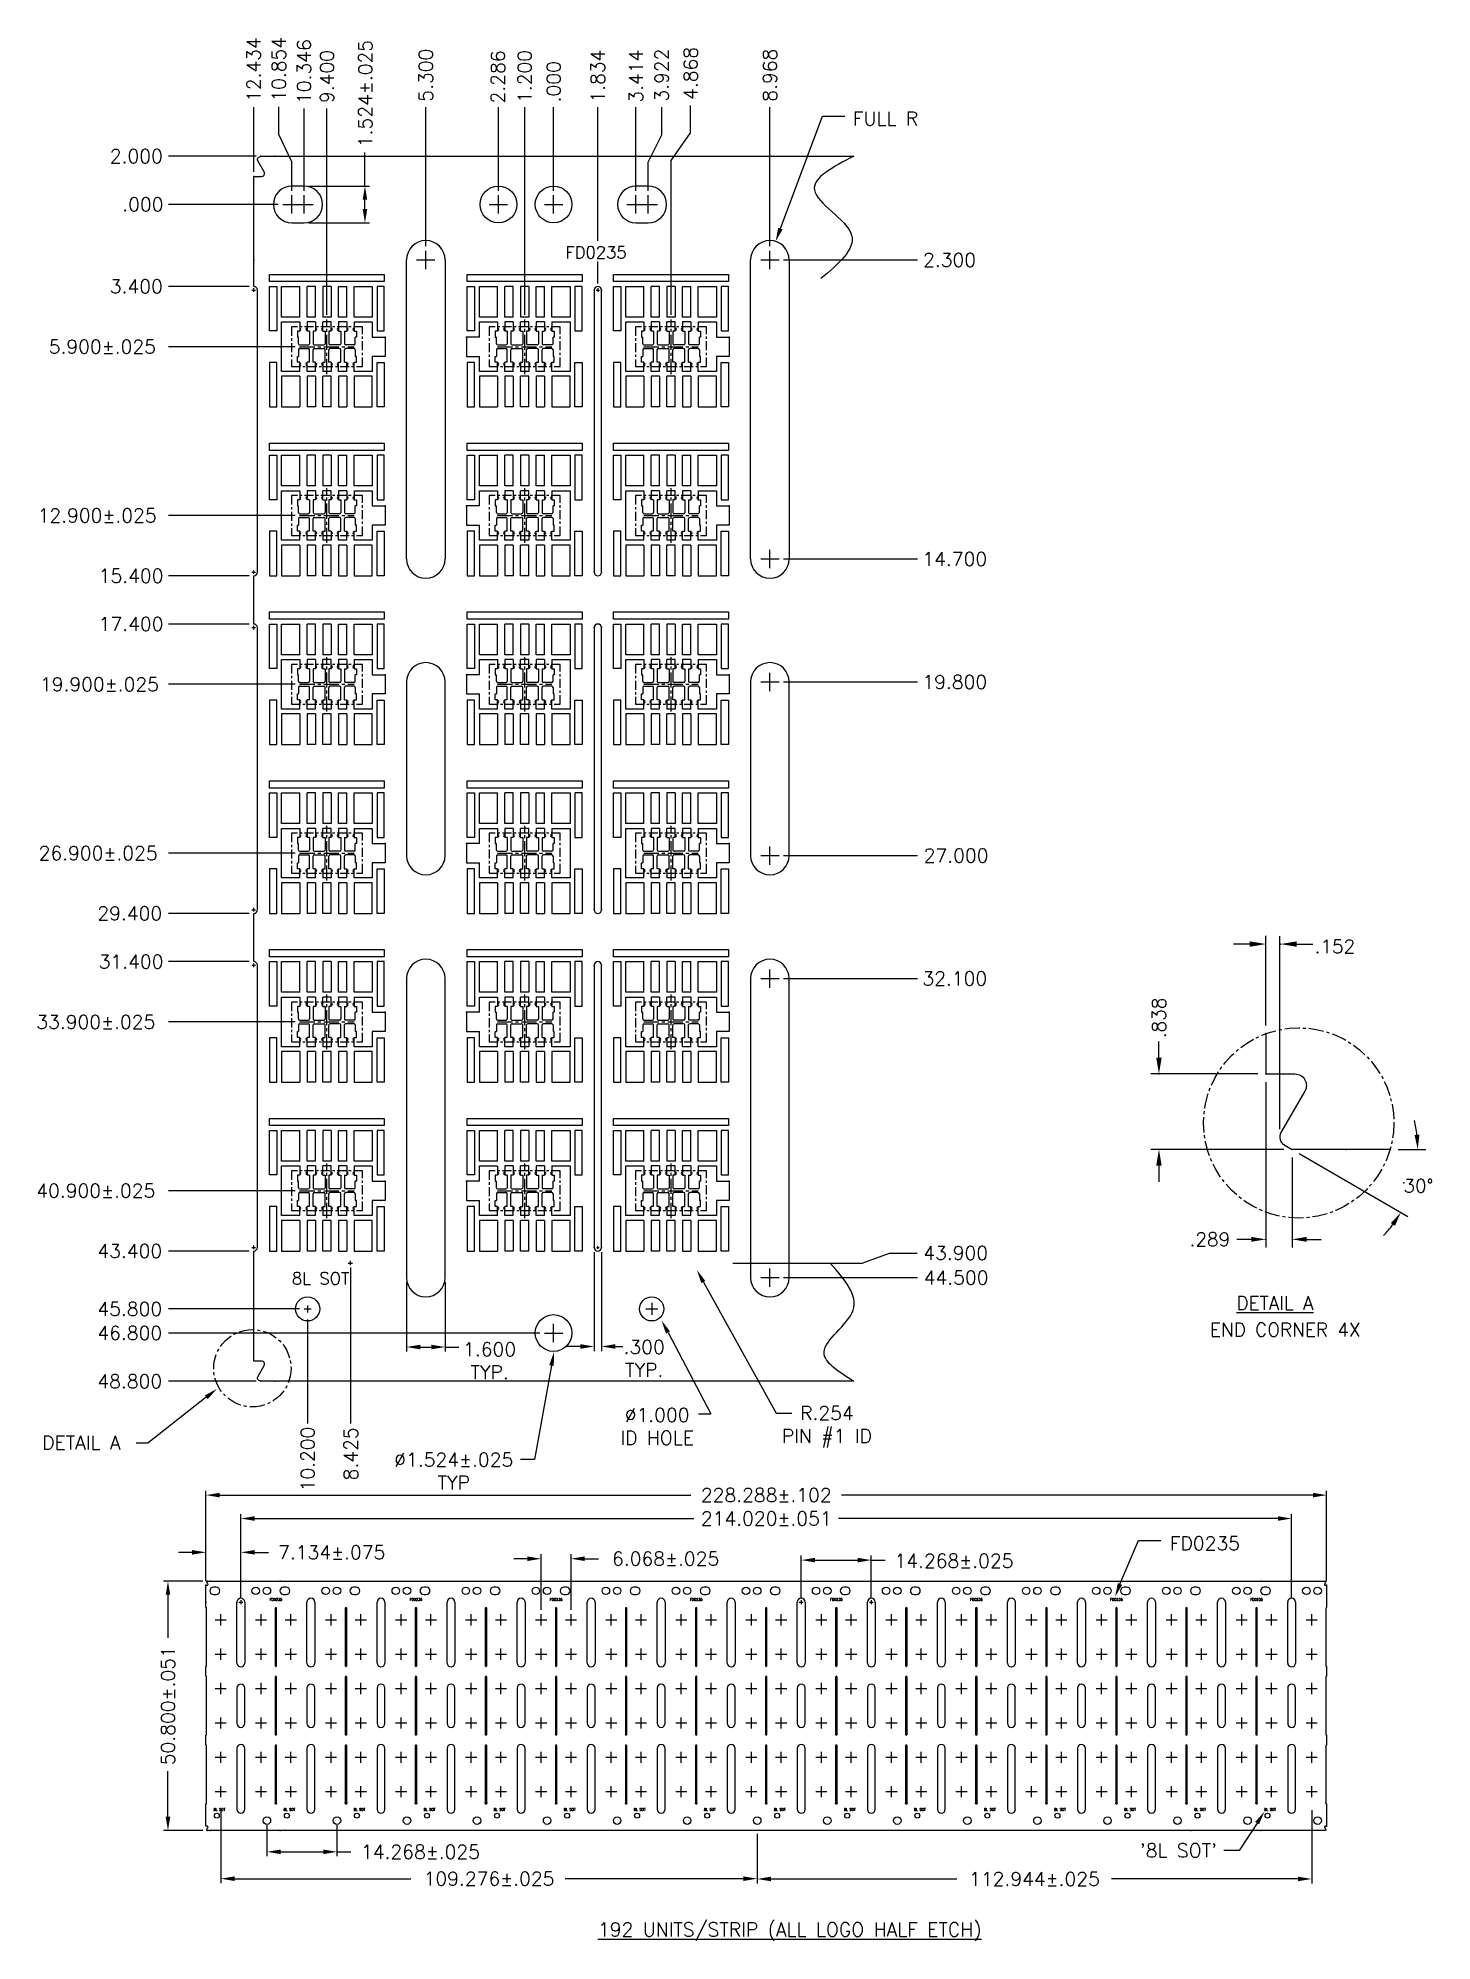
# Model space of a CAD drawing. Extents: x -176.6 to -118.8, y -49.2 to 29.7.
import ezdxf
from ezdxf.enums import TextEntityAlignment as Align

# ---------------------------------------------------------------- set-up
doc = ezdxf.new("R2010")
doc.units = 0
doc.header["$LTSCALE"] = 0.5
doc.header["$MEASUREMENT"] = 0
doc.linetypes.add('CENTER', pattern=[2, 1.25, -0.25, 0.25, -0.25])
doc.linetypes.add('CENTER2', pattern=[1.125, 0.75, -0.125, 0.125, -0.125])
doc.layers.get('Defpoints').update_dxf_attribs({"linetype": 'CONTINUOUS'})
doc.layers.add('1', color=7, linetype='CONTINUOUS')
doc.layers.add('1D', color=4, linetype='CONTINUOUS')
doc.styles.add('RS', font='romans.shx')
doc.styles.add('SIMPLEX', font='SIMPLEX')
doc.styles.get("Standard").update_dxf_attribs({"font": 'SIMPLEX'})

msp = doc.modelspace()

# ---------------------------------------------------------------- texts
at = {"layer": '1D', "linetype": 'Continuous', "style": 'RS'}
for height, p in [(0.4988, (-153.507, 20.556)), (0.1018, (-166.781, -35.107)), (0.1018, (-160.972, -35.107)), (0.1018, (-155.163, -35.107)), (0.1018, (-149.354, -35.107)), (0.1018, (-143.545, -35.107)), (0.1018, (-137.736, -35.107)), (0.1018, (-131.927, -35.107)), (0.1018, (-126.117, -35.107))]:
    msp.add_text('FD0235', height=height, dxfattribs=at).set_placement(p, align=Align.CENTER)
at = {"layer": '1D', "linetype": 'ByBlock'}
for s, p in [('.152', (-122.87, -7.975)), ('30%%d', (-119.402, -17.902)), ('.289', (-128.054, -20.121))]:
    msp.add_text(s, height=0.56, dxfattribs=at).set_placement(p, align=Align.MIDDLE_CENTER)
msp.add_text('.838', height=0.56, rotation=90, dxfattribs=at).set_placement((-130.166, -10.94), align=Align.MIDDLE_CENTER)
at = {"layer": '1D', "linetype": 'Continuous'}
for s, height, p in [('8L SOT', 0.5, (-166.119, -21.991)), ('%%UDETAIL A', 0.56, (-126.955, -23.043)), ('END CORNER 4X', 0.56, (-128.05, -24.15)), ('8L SOT', 0.1018, (-169.364, -43.814)), ('8L SOT', 0.1018, (-166.459, -43.814)), ('8L SOT', 0.1018, (-163.555, -43.814)), ('8L SOT', 0.1018, (-160.65, -43.814)), ('8L SOT', 0.1018, (-157.746, -43.814)), ('8L SOT', 0.1018, (-154.841, -43.814)), ('8L SOT', 0.1018, (-151.937, -43.814)), ('8L SOT', 0.1018, (-149.032, -43.814)), ('8L SOT', 0.1018, (-146.127, -43.814)), ('8L SOT', 0.1018, (-143.223, -43.814)), ('8L SOT', 0.1018, (-140.318, -43.814)), ('8L SOT', 0.1018, (-137.414, -43.814)), ('8L SOT', 0.1018, (-134.509, -43.814)), ('8L SOT', 0.1018, (-131.605, -43.814)), ('8L SOT', 0.1018, (-128.7, -43.814)), ('8L SOT', 0.1018, (-125.796, -43.814))]:
    msp.add_text(s, height=height, dxfattribs=at).set_placement(p)
at = {"layer": '1D', "char_height": 0.57, "attachment_point": 5, "rotation": 90, "style": 'SIMPLEX'}
for s, insert in [('\\A1;12.434', (-167.7, 28.384)), ('\\A1;10.854', (-166.661, 28.398)), ('\\A1;10.346', (-165.612, 28.301)), ('1.524±.025', (-163.071, 27.391)), ('\\A1;4.868', (-149.583, 28.226)), ('\\A1;9.400', (-164.666, 28.097)), ('\\A1;5.300', (-160.566, 28.153)), ('2.286\\P', (-157.577, 28.08)), ('\\A1;1.200', (-156.466, 28.099)), ('\\A1;.000', (-155.266, 27.881)), ('\\A1;1.834', (-153.432, 28.112)), ('\\A1;3.414', (-151.852, 28.112)), ('\\A1;3.922', (-150.785, 28.155)), ('\\A1;8.968', (-146.298, 28.153)), ('10.200', (-165.466, -29.232)), ('8.425', (-163.676, -29.017)), ('50.800±.051', (-171.257, -39.461))]:
    msp.add_mtext(s, dxfattribs=dict(at, insert=insert))
at = {"layer": '1D', "char_height": 0.57, "attachment_point": 5, "style": 'SIMPLEX'}
for s, insert in [('FULL R', (-141.502, 26.354)), ('\\A1;2.000', (-172.569, 24.794)), ('\\A1;.000', (-172.298, 22.794)), ('\\A1;2.300', (-138.848, 20.494)), ('\\A1;3.400', (-172.569, 19.394)), ('5.900±.025', (-173.978, 16.894)), ('12.900±.025', (-174.195, 9.894)), ('\\A1;14.700', (-138.631, 8.094)), ('\\A1;15.400', (-172.787, 7.394)), ('\\A1;17.400', (-172.787, 5.394)), ('19.900±.025', (-174.098, 2.894)), ('\\A1;19.800', (-138.631, 2.994)), ('26.900±.025', (-174.153, -4.106)), ('\\A1;27.000', (-138.577, -4.206)), ('\\A1;29.400', (-172.841, -6.606)), ('\\A1;31.400', (-172.787, -8.606)), ('\\A1;32.100', (-138.631, -9.306)), ('33.900±.025', (-174.25, -11.106)), ('40.900±.025', (-174.25, -18.106)), ('\\A1;43.400', (-172.841, -20.606)), ('\\A1;43.900', (-138.594, -20.688)), ('\\A1;44.500', (-138.577, -21.706)), ('\\A1;45.800', (-172.841, -23.006)), ('\\A1;46.800', (-172.841, -24.006)), ('1.600 \\PTYP.', (-157.92, -25.157)), ('.300\\PTYP.', (-151.511, -25.062)), ('\\A1;48.800', (-172.841, -26.006)), ('%%C1.000\\PID HOLE ', (-150.973, -27.876)), ('R.254\\PPIN #1 ID', (-143.934, -27.896)), ('DETAIL A', (-174.853, -28.548)), ('%%C1.524±.025\\PTYP', (-159.407, -29.736)), ('228.288±.102', (-146.449, -30.727)), ('214.020±.051', (-146.449, -31.698)), ('7.134±.075', (-164.467, -33.1)), ('6.068±.025', (-150.621, -33.365)), ('FD0235', (-128.258, -32.727)), ('14.268±.025', (-138.665, -33.451)), ('14.268±.025', (-160.787, -45.519)), ("'8L SOT'", (-129.36, -45.462)), ('109.276±.025', (-157.945, -46.633)), ('112.944±.025', (-135.327, -46.644)), ('{\\L192 UNITS/STRIP (ALL LOGO HALF ETCH)}', (-145.475, -48.834))]:
    msp.add_mtext(s, dxfattribs=dict(at, insert=insert))

# ---------------------------------------------------------------- linework, layer by layer
at = {"layer": '1', "linetype": 'Continuous'}
for p, q in [((-165.612, 23.556), (-166.12, 23.556)), ((-151.344, 23.556), (-151.852, 23.556)), ((-166.12, 22.032), (-165.612, 22.032)), ((-151.852, 22.032), (-151.344, 22.032)), ((-161.366, 8.094), (-161.366, 20.494)), ((-159.766, 20.494), (-159.766, 8.094)), ((-147.098, 8.094), (-147.098, 20.494)), ((-145.498, 20.494), (-145.498, 8.094)), ((-153.582, 19.244), (-153.582, 7.544)), ((-153.282, 7.544), (-153.282, 19.244)), ((-153.582, 5.244), (-153.582, -6.456)), ((-153.282, -6.456), (-153.282, 5.244)), ((-161.366, 2.994), (-161.366, -4.206)), ((-159.766, -4.206), (-159.766, 2.994)), ((-147.098, 2.994), (-147.098, -4.206)), ((-145.498, -4.206), (-145.498, 2.994)), ((-161.366, -9.306), (-161.366, -21.706)), ((-159.766, -21.706), (-159.766, -9.306)), ((-153.582, -8.756), (-153.582, -20.456)), ((-153.282, -20.456), (-153.282, -8.756)), ((-147.098, -9.306), (-147.098, -21.706)), ((-145.498, -21.706), (-145.498, -9.306)), ((-125.727, -11.59), (-125.727, -13.263))]:
    msp.add_line(p, q, dxfattribs=at)
at = {"layer": '1'}
for p, q in [((-167.046, 19.594), (-167.046, 19.894)), ((-167.046, 19.894), (-162.286, 19.894)), ((-162.286, 19.894), (-162.286, 19.594)), ((-158.846, 19.894), (-154.086, 19.894)), ((-158.846, 19.594), (-158.846, 19.894)), ((-154.086, 19.894), (-154.086, 19.594)), ((-152.778, 19.894), (-148.018, 19.894)), ((-152.778, 19.594), (-152.778, 19.894)), ((-148.018, 19.894), (-148.018, 19.594)), ((-162.286, 19.594), (-167.046, 19.594)), ((-167.046, 17.548), (-167.046, 19.394)), ((-167.046, 19.394), (-166.746, 19.394)), ((-166.746, 19.394), (-166.746, 17.548)), ((-166.546, 19.394), (-165.791, 19.394)), ((-166.546, 18.122), (-166.546, 19.394)), ((-165.791, 18.122), (-165.791, 19.394)), ((-165.141, 19.394), (-165.491, 19.394)), ((-165.491, 18.122), (-165.491, 19.394)), ((-165.141, 18.122), (-165.141, 19.394)), ((-164.491, 19.394), (-164.841, 19.394)), ((-164.841, 19.394), (-164.841, 18.122)), ((-164.491, 19.394), (-164.491, 18.122)), ((-164.191, 18.122), (-164.191, 19.394)), ((-163.841, 18.122), (-163.841, 19.394)), ((-163.541, 19.394), (-162.786, 19.394)), ((-163.541, 18.122), (-163.541, 19.394)), ((-162.786, 19.394), (-162.786, 18.122)), ((-162.586, 19.394), (-162.586, 17.548)), ((-162.286, 19.394), (-162.586, 19.394)), ((-162.286, 17.548), (-162.286, 19.394)), ((-154.086, 19.594), (-158.846, 19.594)), ((-158.846, 17.548), (-158.846, 19.394)), ((-158.846, 19.394), (-158.546, 19.394)), ((-158.546, 19.394), (-158.546, 17.548)), ((-158.346, 19.394), (-157.591, 19.394)), ((-158.346, 18.122), (-158.346, 19.394)), ((-157.591, 18.122), (-157.591, 19.394)), ((-157.291, 18.122), (-157.291, 19.394)), ((-156.941, 19.394), (-157.291, 19.394)), ((-156.941, 18.122), (-156.941, 19.394)), ((-156.641, 19.394), (-156.641, 18.122)), ((-156.291, 19.394), (-156.641, 19.394)), ((-156.291, 19.394), (-156.291, 18.122)), ((-155.991, 18.122), (-155.991, 19.394)), ((-155.641, 18.122), (-155.641, 19.394)), ((-155.341, 18.122), (-155.341, 19.394)), ((-155.341, 19.394), (-154.586, 19.394)), ((-154.586, 19.394), (-154.586, 18.122)), ((-154.386, 19.394), (-154.386, 17.548)), ((-154.086, 19.394), (-154.386, 19.394)), ((-154.086, 17.548), (-154.086, 19.394)), ((-148.018, 19.594), (-152.778, 19.594)), ((-152.778, 17.548), (-152.778, 19.394)), ((-152.778, 19.394), (-152.478, 19.394)), ((-152.478, 19.394), (-152.478, 17.548)), ((-152.278, 19.394), (-151.523, 19.394)), ((-152.278, 18.122), (-152.278, 19.394)), ((-151.523, 18.122), (-151.523, 19.394)), ((-151.223, 18.122), (-151.223, 19.394)), ((-150.873, 19.394), (-151.223, 19.394)), ((-150.873, 18.122), (-150.873, 19.394)), ((-150.573, 19.394), (-150.573, 18.122)), ((-150.223, 19.394), (-150.573, 19.394)), ((-150.223, 19.394), (-150.223, 18.122)), ((-149.923, 18.122), (-149.923, 19.394)), ((-149.573, 18.122), (-149.573, 19.394)), ((-149.273, 18.122), (-149.273, 19.394)), ((-149.273, 19.394), (-148.518, 19.394)), ((-148.518, 19.394), (-148.518, 18.122)), ((-148.318, 19.394), (-148.318, 17.548)), ((-148.018, 19.394), (-148.318, 19.394)), ((-148.018, 17.548), (-148.018, 19.394)), ((-166.746, 17.548), (-167.046, 17.548)), ((-165.791, 18.122), (-166.546, 18.122)), ((-166.546, 15.866), (-166.546, 17.922)), ((-166.546, 17.922), (-165.791, 17.922)), ((-165.791, 17.541), (-165.89, 17.541)), ((-165.89, 17.541), (-165.89, 17.294)), ((-165.791, 17.922), (-165.791, 17.541)), ((-165.141, 18.122), (-165.491, 18.122)), ((-165.141, 17.922), (-165.491, 17.922)), ((-165.491, 17.922), (-165.491, 17.541)), ((-165.392, 17.541), (-165.491, 17.541)), ((-165.392, 17.541), (-165.392, 17.02)), ((-165.141, 17.541), (-165.24, 17.541)), ((-165.24, 17.541), (-165.24, 17.02)), ((-165.141, 17.922), (-165.141, 17.541)), ((-164.491, 17.922), (-164.841, 17.922)), ((-164.841, 17.541), (-164.841, 17.922)), ((-164.841, 17.541), (-164.742, 17.541)), ((-164.742, 17.541), (-164.742, 17.069)), ((-164.742, 17.541), (-164.742, 17.02)), ((-164.491, 17.541), (-164.59, 17.541)), ((-164.59, 17.541), (-164.59, 17.02)), ((-164.59, 17.541), (-164.59, 17.02)), ((-164.491, 17.541), (-164.491, 17.922)), ((-163.841, 18.122), (-164.191, 18.122)), ((-163.841, 17.922), (-164.191, 17.922)), ((-164.191, 17.922), (-164.191, 17.541)), ((-164.191, 17.541), (-164.092, 17.541)), ((-164.092, 17.541), (-164.092, 17.02)), ((-163.94, 17.541), (-163.841, 17.541)), ((-163.94, 17.541), (-163.94, 17.02)), ((-163.841, 17.922), (-163.841, 17.541)), ((-162.786, 18.122), (-163.541, 18.122)), ((-163.541, 17.922), (-162.786, 17.922)), ((-163.541, 17.922), (-163.541, 17.541)), ((-163.541, 17.541), (-163.442, 17.541)), ((-163.442, 17.541), (-163.442, 17.294)), ((-162.786, 17.922), (-162.786, 17.294)), ((-162.586, 17.548), (-162.286, 17.548)), ((-158.546, 17.548), (-158.846, 17.548)), ((-157.591, 18.122), (-158.346, 18.122)), ((-158.346, 17.922), (-157.591, 17.922)), ((-158.346, 17.294), (-158.346, 17.922)), ((-157.591, 17.541), (-157.69, 17.541)), ((-157.69, 17.541), (-157.69, 17.294)), ((-157.591, 17.922), (-157.591, 17.541)), ((-156.941, 18.122), (-157.291, 18.122)), ((-156.941, 17.922), (-157.291, 17.922)), ((-157.291, 17.922), (-157.291, 17.541)), ((-157.192, 17.541), (-157.291, 17.541)), ((-157.192, 17.541), (-157.192, 17.02)), ((-156.941, 17.541), (-157.04, 17.541)), ((-157.04, 17.541), (-157.04, 17.02)), ((-156.941, 17.922), (-156.941, 17.541)), ((-156.291, 17.922), (-156.641, 17.922)), ((-156.641, 17.541), (-156.641, 17.922)), ((-156.641, 17.541), (-156.542, 17.541)), ((-156.542, 17.541), (-156.542, 17.069)), ((-156.542, 17.541), (-156.542, 17.02)), ((-156.291, 17.541), (-156.39, 17.541)), ((-156.39, 17.541), (-156.39, 17.02)), ((-156.39, 17.541), (-156.39, 17.02)), ((-156.291, 17.541), (-156.291, 17.922)), ((-155.641, 18.122), (-155.991, 18.122)), ((-155.641, 17.922), (-155.991, 17.922)), ((-155.991, 17.922), (-155.991, 17.541)), ((-155.991, 17.541), (-155.892, 17.541)), ((-155.892, 17.541), (-155.892, 17.02)), ((-155.74, 17.541), (-155.641, 17.541)), ((-155.74, 17.541), (-155.74, 17.02)), ((-155.641, 17.922), (-155.641, 17.541)), ((-154.586, 18.122), (-155.341, 18.122)), ((-155.341, 17.922), (-154.586, 17.922)), ((-155.341, 17.922), (-155.341, 17.541)), ((-155.341, 17.541), (-155.242, 17.541)), ((-155.242, 17.541), (-155.242, 17.294)), ((-154.586, 17.922), (-154.586, 15.866)), ((-154.386, 17.548), (-154.086, 17.548)), ((-152.478, 17.548), (-152.778, 17.548)), ((-151.523, 18.122), (-152.278, 18.122)), ((-152.278, 15.866), (-152.278, 17.922)), ((-152.278, 17.922), (-151.523, 17.922)), ((-151.523, 17.541), (-151.622, 17.541)), ((-151.622, 17.541), (-151.622, 17.294)), ((-151.523, 17.922), (-151.523, 17.541)), ((-150.873, 18.122), (-151.223, 18.122)), ((-150.873, 17.922), (-151.223, 17.922)), ((-151.223, 17.922), (-151.223, 17.541)), ((-151.124, 17.541), (-151.223, 17.541)), ((-151.124, 17.541), (-151.124, 17.02)), ((-150.873, 17.541), (-150.972, 17.541)), ((-150.972, 17.541), (-150.972, 17.02)), ((-150.873, 17.922), (-150.873, 17.541)), ((-150.573, 17.541), (-150.573, 17.922)), ((-150.223, 17.922), (-150.573, 17.922)), ((-150.573, 17.541), (-150.474, 17.541)), ((-150.474, 17.541), (-150.474, 17.069)), ((-150.474, 17.541), (-150.474, 17.02)), ((-150.223, 17.541), (-150.322, 17.541)), ((-150.322, 17.541), (-150.322, 17.02)), ((-150.322, 17.541), (-150.322, 17.02)), ((-150.223, 17.541), (-150.223, 17.922)), ((-149.573, 18.122), (-149.923, 18.122)), ((-149.573, 17.922), (-149.923, 17.922)), ((-149.923, 17.922), (-149.923, 17.541)), ((-149.923, 17.541), (-149.824, 17.541)), ((-149.824, 17.541), (-149.824, 17.02)), ((-149.672, 17.541), (-149.573, 17.541)), ((-149.672, 17.541), (-149.672, 17.02)), ((-149.573, 17.922), (-149.573, 17.541)), ((-148.518, 18.122), (-149.273, 18.122)), ((-149.273, 17.922), (-148.518, 17.922)), ((-149.273, 17.922), (-149.273, 17.541)), ((-149.273, 17.541), (-149.174, 17.541)), ((-149.174, 17.541), (-149.174, 17.294)), ((-148.518, 17.922), (-148.518, 17.294)), ((-148.318, 17.548), (-148.018, 17.548)), ((-165.89, 17.294), (-165.841, 17.294)), ((-165.841, 17.02), (-165.841, 17.294)), ((-165.841, 16.768), (-165.841, 16.494)), ((-165.791, 16.97), (-165.442, 16.97)), ((-165.791, 16.818), (-165.442, 16.818)), ((-165.392, 16.247), (-165.392, 16.768)), ((-165.24, 16.247), (-165.24, 16.768)), ((-165.19, 16.97), (-164.792, 16.97)), ((-165.19, 16.818), (-164.792, 16.818)), ((-164.742, 16.247), (-164.742, 16.768)), ((-164.742, 16.247), (-164.742, 16.768)), ((-164.59, 16.247), (-164.59, 16.768)), ((-164.59, 16.247), (-164.59, 16.718)), ((-164.142, 16.97), (-164.54, 16.97)), ((-164.142, 16.818), (-164.54, 16.818)), ((-164.092, 16.247), (-164.092, 16.768)), ((-163.94, 16.247), (-163.94, 16.768)), ((-163.541, 16.97), (-163.89, 16.97)), ((-163.541, 16.818), (-163.89, 16.818)), ((-163.442, 17.294), (-163.491, 17.294)), ((-163.491, 17.02), (-163.491, 17.294)), ((-163.491, 16.768), (-163.491, 16.494)), ((-162.786, 17.294), (-162.252, 17.294)), ((-162.252, 17.294), (-162.252, 16.494)), ((-158.88, 17.294), (-158.88, 16.494)), ((-158.346, 17.294), (-158.88, 17.294)), ((-157.69, 17.294), (-157.641, 17.294)), ((-157.641, 17.02), (-157.641, 17.294)), ((-157.641, 16.768), (-157.641, 16.494)), ((-157.591, 16.97), (-157.242, 16.97)), ((-157.591, 16.818), (-157.242, 16.818)), ((-157.192, 16.247), (-157.192, 16.768)), ((-157.04, 16.247), (-157.04, 16.768)), ((-156.99, 16.97), (-156.592, 16.97)), ((-156.99, 16.818), (-156.592, 16.818)), ((-156.542, 16.247), (-156.542, 16.768)), ((-156.542, 16.247), (-156.542, 16.768)), ((-156.39, 16.247), (-156.39, 16.768)), ((-156.39, 16.247), (-156.39, 16.718)), ((-155.942, 16.97), (-156.34, 16.97)), ((-155.942, 16.818), (-156.34, 16.818)), ((-155.892, 16.247), (-155.892, 16.768)), ((-155.74, 16.247), (-155.74, 16.768)), ((-155.341, 16.97), (-155.69, 16.97)), ((-155.341, 16.818), (-155.69, 16.818)), ((-155.242, 17.294), (-155.291, 17.294)), ((-155.291, 17.02), (-155.291, 17.294)), ((-155.291, 16.768), (-155.291, 16.494)), ((-151.622, 17.294), (-151.573, 17.294)), ((-151.573, 17.02), (-151.573, 17.294)), ((-151.573, 16.768), (-151.573, 16.494)), ((-151.523, 16.97), (-151.174, 16.97)), ((-151.523, 16.818), (-151.174, 16.818)), ((-151.124, 16.247), (-151.124, 16.768)), ((-150.972, 16.247), (-150.972, 16.768)), ((-150.922, 16.97), (-150.524, 16.97)), ((-150.922, 16.818), (-150.524, 16.818)), ((-150.474, 16.247), (-150.474, 16.768)), ((-150.474, 16.247), (-150.474, 16.768)), ((-150.322, 16.247), (-150.322, 16.768)), ((-150.322, 16.247), (-150.322, 16.718)), ((-149.874, 16.97), (-150.272, 16.97)), ((-149.874, 16.818), (-150.272, 16.818)), ((-149.824, 16.247), (-149.824, 16.768)), ((-149.672, 16.247), (-149.672, 16.768)), ((-149.273, 16.97), (-149.622, 16.97)), ((-149.273, 16.818), (-149.622, 16.818)), ((-149.174, 17.294), (-149.223, 17.294)), ((-149.223, 17.02), (-149.223, 17.294)), ((-149.223, 16.768), (-149.223, 16.494)), ((-148.518, 17.294), (-147.984, 17.294)), ((-147.984, 17.294), (-147.984, 16.494)), ((-167.046, 16.24), (-167.046, 14.394)), ((-166.746, 16.24), (-167.046, 16.24)), ((-166.746, 14.394), (-166.746, 16.24)), ((-165.791, 15.866), (-166.546, 15.866)), ((-165.89, 16.247), (-165.89, 16.494)), ((-165.89, 16.494), (-165.841, 16.494)), ((-165.791, 16.247), (-165.89, 16.247)), ((-165.791, 15.866), (-165.791, 16.247)), ((-165.491, 15.866), (-165.491, 16.247)), ((-165.392, 16.247), (-165.491, 16.247)), ((-165.141, 15.866), (-165.491, 15.866)), ((-165.141, 16.247), (-165.24, 16.247)), ((-165.141, 15.866), (-165.141, 16.247)), ((-164.841, 16.247), (-164.841, 15.866)), ((-164.841, 16.247), (-164.742, 16.247)), ((-164.491, 15.866), (-164.841, 15.866)), ((-164.491, 16.247), (-164.59, 16.247)), ((-164.491, 16.247), (-164.491, 15.866)), ((-164.191, 15.866), (-164.191, 16.247)), ((-164.191, 16.247), (-164.092, 16.247)), ((-163.841, 15.866), (-164.191, 15.866)), ((-163.94, 16.247), (-163.841, 16.247)), ((-163.841, 15.866), (-163.841, 16.247)), ((-163.541, 15.866), (-163.541, 16.247)), ((-163.541, 16.247), (-163.442, 16.247)), ((-162.786, 15.866), (-163.541, 15.866)), ((-163.442, 16.494), (-163.491, 16.494)), ((-163.442, 16.247), (-163.442, 16.494)), ((-162.786, 16.494), (-162.786, 15.866)), ((-162.252, 16.494), (-162.786, 16.494)), ((-162.586, 14.394), (-162.586, 16.24)), ((-162.586, 16.24), (-162.286, 16.24)), ((-162.286, 16.24), (-162.286, 14.394)), ((-158.88, 16.494), (-158.346, 16.494)), ((-158.846, 16.24), (-158.846, 14.394)), ((-158.546, 16.24), (-158.846, 16.24)), ((-158.546, 14.394), (-158.546, 16.24)), ((-158.346, 15.866), (-158.346, 16.494)), ((-157.591, 15.866), (-158.346, 15.866)), ((-157.69, 16.247), (-157.69, 16.494)), ((-157.69, 16.494), (-157.641, 16.494)), ((-157.591, 16.247), (-157.69, 16.247)), ((-157.591, 15.866), (-157.591, 16.247)), ((-157.291, 15.866), (-157.291, 16.247)), ((-157.192, 16.247), (-157.291, 16.247)), ((-156.941, 15.866), (-157.291, 15.866)), ((-156.941, 16.247), (-157.04, 16.247)), ((-156.941, 15.866), (-156.941, 16.247)), ((-156.641, 16.247), (-156.641, 15.866)), ((-156.641, 16.247), (-156.542, 16.247)), ((-156.291, 15.866), (-156.641, 15.866)), ((-156.291, 16.247), (-156.39, 16.247)), ((-156.291, 16.247), (-156.291, 15.866)), ((-155.991, 15.866), (-155.991, 16.247)), ((-155.991, 16.247), (-155.892, 16.247)), ((-155.641, 15.866), (-155.991, 15.866)), ((-155.74, 16.247), (-155.641, 16.247)), ((-155.641, 15.866), (-155.641, 16.247)), ((-155.341, 15.866), (-155.341, 16.247)), ((-155.341, 16.247), (-155.242, 16.247)), ((-154.586, 15.866), (-155.341, 15.866)), ((-155.242, 16.494), (-155.291, 16.494)), ((-155.242, 16.247), (-155.242, 16.494)), ((-154.386, 14.394), (-154.386, 16.24)), ((-154.386, 16.24), (-154.086, 16.24)), ((-154.086, 16.24), (-154.086, 14.394)), ((-152.778, 16.24), (-152.778, 14.394)), ((-152.478, 16.24), (-152.778, 16.24)), ((-152.478, 14.394), (-152.478, 16.24)), ((-151.523, 15.866), (-152.278, 15.866)), ((-151.622, 16.247), (-151.622, 16.494)), ((-151.622, 16.494), (-151.573, 16.494)), ((-151.523, 16.247), (-151.622, 16.247)), ((-151.523, 15.866), (-151.523, 16.247)), ((-151.223, 15.866), (-151.223, 16.247)), ((-151.124, 16.247), (-151.223, 16.247)), ((-150.873, 15.866), (-151.223, 15.866)), ((-150.873, 16.247), (-150.972, 16.247)), ((-150.873, 15.866), (-150.873, 16.247)), ((-150.573, 16.247), (-150.573, 15.866)), ((-150.573, 16.247), (-150.474, 16.247)), ((-150.223, 15.866), (-150.573, 15.866)), ((-150.223, 16.247), (-150.322, 16.247)), ((-150.223, 16.247), (-150.223, 15.866)), ((-149.923, 15.866), (-149.923, 16.247)), ((-149.923, 16.247), (-149.824, 16.247)), ((-149.573, 15.866), (-149.923, 15.866)), ((-149.672, 16.247), (-149.573, 16.247)), ((-149.573, 15.866), (-149.573, 16.247)), ((-149.273, 15.866), (-149.273, 16.247)), ((-149.273, 16.247), (-149.174, 16.247)), ((-148.518, 15.866), (-149.273, 15.866)), ((-149.174, 16.494), (-149.223, 16.494)), ((-149.174, 16.247), (-149.174, 16.494)), ((-147.984, 16.494), (-148.518, 16.494)), ((-148.518, 16.494), (-148.518, 15.866)), ((-148.318, 14.394), (-148.318, 16.24)), ((-148.318, 16.24), (-148.018, 16.24)), ((-148.018, 16.24), (-148.018, 14.394)), ((-165.791, 15.666), (-166.546, 15.666)), ((-166.546, 15.666), (-166.546, 14.394)), ((-165.791, 15.666), (-165.791, 14.394)), ((-165.141, 15.666), (-165.491, 15.666)), ((-165.491, 15.666), (-165.491, 14.394)), ((-165.141, 15.666), (-165.141, 14.394)), ((-164.841, 14.394), (-164.841, 15.666)), ((-164.491, 14.394), (-164.491, 15.666)), ((-164.191, 15.666), (-164.191, 14.394)), ((-163.841, 15.666), (-164.191, 15.666)), ((-163.841, 15.666), (-163.841, 14.394)), ((-162.786, 15.666), (-163.541, 15.666)), ((-163.541, 15.666), (-163.541, 14.394)), ((-162.786, 14.394), (-162.786, 15.666)), ((-157.591, 15.666), (-158.346, 15.666)), ((-158.346, 15.666), (-158.346, 14.394)), ((-157.591, 15.666), (-157.591, 14.394)), ((-157.291, 15.666), (-157.291, 14.394)), ((-156.941, 15.666), (-157.291, 15.666)), ((-156.941, 15.666), (-156.941, 14.394)), ((-156.641, 14.394), (-156.641, 15.666)), ((-156.291, 14.394), (-156.291, 15.666)), ((-155.991, 15.666), (-155.991, 14.394)), ((-155.641, 15.666), (-155.991, 15.666)), ((-155.641, 15.666), (-155.641, 14.394)), ((-155.341, 15.666), (-155.341, 14.394)), ((-154.586, 15.666), (-155.341, 15.666)), ((-154.586, 14.394), (-154.586, 15.666)), ((-151.523, 15.666), (-152.278, 15.666)), ((-152.278, 15.666), (-152.278, 14.394)), ((-151.523, 15.666), (-151.523, 14.394)), ((-151.223, 15.666), (-151.223, 14.394)), ((-150.873, 15.666), (-151.223, 15.666)), ((-150.873, 15.666), (-150.873, 14.394)), ((-150.573, 14.394), (-150.573, 15.666)), ((-150.223, 14.394), (-150.223, 15.666)), ((-149.923, 15.666), (-149.923, 14.394)), ((-149.573, 15.666), (-149.923, 15.666)), ((-149.573, 15.666), (-149.573, 14.394)), ((-149.273, 15.666), (-149.273, 14.394)), ((-148.518, 15.666), (-149.273, 15.666)), ((-148.518, 14.394), (-148.518, 15.666)), ((-167.046, 14.394), (-166.746, 14.394)), ((-166.546, 14.394), (-165.791, 14.394)), ((-165.141, 14.394), (-165.491, 14.394)), ((-164.491, 14.394), (-164.841, 14.394)), ((-163.541, 14.394), (-162.786, 14.394)), ((-162.286, 14.394), (-162.586, 14.394)), ((-158.846, 14.394), (-158.546, 14.394)), ((-158.346, 14.394), (-157.591, 14.394)), ((-156.941, 14.394), (-157.291, 14.394)), ((-156.291, 14.394), (-156.641, 14.394)), ((-155.341, 14.394), (-154.586, 14.394)), ((-154.086, 14.394), (-154.386, 14.394)), ((-152.778, 14.394), (-152.478, 14.394)), ((-152.278, 14.394), (-151.523, 14.394)), ((-150.873, 14.394), (-151.223, 14.394)), ((-150.223, 14.394), (-150.573, 14.394)), ((-149.273, 14.394), (-148.518, 14.394)), ((-148.018, 14.394), (-148.318, 14.394)), ((-167.046, 12.894), (-162.286, 12.894)), ((-167.046, 12.594), (-167.046, 12.894)), ((-162.286, 12.894), (-162.286, 12.594)), ((-158.846, 12.894), (-154.086, 12.894)), ((-158.846, 12.594), (-158.846, 12.894)), ((-154.086, 12.894), (-154.086, 12.594)), ((-152.778, 12.894), (-148.018, 12.894)), ((-152.778, 12.594), (-152.778, 12.894)), ((-148.018, 12.894), (-148.018, 12.594)), ((-162.286, 12.594), (-167.046, 12.594)), ((-167.046, 10.548), (-167.046, 12.394)), ((-167.046, 12.394), (-166.746, 12.394)), ((-166.746, 12.394), (-166.746, 10.548)), ((-166.546, 12.394), (-165.791, 12.394)), ((-166.546, 11.122), (-166.546, 12.394)), ((-165.791, 11.122), (-165.791, 12.394)), ((-165.491, 11.122), (-165.491, 12.394)), ((-165.141, 12.394), (-165.491, 12.394)), ((-165.141, 11.122), (-165.141, 12.394)), ((-164.841, 12.394), (-164.841, 11.122)), ((-164.491, 12.394), (-164.841, 12.394)), ((-164.491, 12.394), (-164.491, 11.122)), ((-164.191, 11.122), (-164.191, 12.394)), ((-163.841, 11.122), (-163.841, 12.394)), ((-163.541, 11.122), (-163.541, 12.394)), ((-163.541, 12.394), (-162.786, 12.394)), ((-162.786, 12.394), (-162.786, 11.122)), ((-162.586, 12.394), (-162.586, 10.548)), ((-162.286, 12.394), (-162.586, 12.394)), ((-162.286, 10.548), (-162.286, 12.394)), ((-154.086, 12.594), (-158.846, 12.594)), ((-158.846, 10.548), (-158.846, 12.394)), ((-158.846, 12.394), (-158.546, 12.394)), ((-158.546, 12.394), (-158.546, 10.548)), ((-158.346, 12.394), (-157.591, 12.394)), ((-158.346, 11.122), (-158.346, 12.394)), ((-157.591, 11.122), (-157.591, 12.394)), ((-157.291, 11.122), (-157.291, 12.394)), ((-156.941, 12.394), (-157.291, 12.394)), ((-156.941, 11.122), (-156.941, 12.394)), ((-156.641, 12.394), (-156.641, 11.122)), ((-156.291, 12.394), (-156.641, 12.394)), ((-156.291, 12.394), (-156.291, 11.122)), ((-155.991, 11.122), (-155.991, 12.394)), ((-155.641, 11.122), (-155.641, 12.394)), ((-155.341, 11.122), (-155.341, 12.394)), ((-155.341, 12.394), (-154.586, 12.394)), ((-154.586, 12.394), (-154.586, 11.122)), ((-154.086, 12.394), (-154.386, 12.394)), ((-154.386, 12.394), (-154.386, 10.548)), ((-154.086, 10.548), (-154.086, 12.394)), ((-148.018, 12.594), (-152.778, 12.594)), ((-152.778, 10.548), (-152.778, 12.394)), ((-152.778, 12.394), (-152.478, 12.394)), ((-152.478, 12.394), (-152.478, 10.548)), ((-152.278, 12.394), (-151.523, 12.394)), ((-152.278, 11.122), (-152.278, 12.394)), ((-151.523, 11.122), (-151.523, 12.394)), ((-151.223, 11.122), (-151.223, 12.394)), ((-150.873, 12.394), (-151.223, 12.394)), ((-150.873, 11.122), (-150.873, 12.394)), ((-150.573, 12.394), (-150.573, 11.122)), ((-150.223, 12.394), (-150.573, 12.394)), ((-150.223, 12.394), (-150.223, 11.122)), ((-149.923, 11.122), (-149.923, 12.394)), ((-149.573, 11.122), (-149.573, 12.394)), ((-149.273, 11.122), (-149.273, 12.394)), ((-149.273, 12.394), (-148.518, 12.394)), ((-148.518, 12.394), (-148.518, 11.122)), ((-148.018, 12.394), (-148.318, 12.394)), ((-148.318, 12.394), (-148.318, 10.548)), ((-148.018, 10.548), (-148.018, 12.394)), ((-165.791, 11.122), (-166.546, 11.122)), ((-165.141, 11.122), (-165.491, 11.122)), ((-163.841, 11.122), (-164.191, 11.122)), ((-162.786, 11.122), (-163.541, 11.122)), ((-157.591, 11.122), (-158.346, 11.122)), ((-156.941, 11.122), (-157.291, 11.122)), ((-155.641, 11.122), (-155.991, 11.122)), ((-154.586, 11.122), (-155.341, 11.122)), ((-151.523, 11.122), (-152.278, 11.122)), ((-150.873, 11.122), (-151.223, 11.122)), ((-149.573, 11.122), (-149.923, 11.122)), ((-148.518, 11.122), (-149.273, 11.122)), ((-166.746, 10.548), (-167.046, 10.548)), ((-166.546, 8.866), (-166.546, 10.922)), ((-166.546, 10.922), (-165.791, 10.922)), ((-165.791, 10.541), (-165.89, 10.541)), ((-165.89, 10.541), (-165.89, 10.294)), ((-165.89, 10.294), (-165.841, 10.294)), ((-165.841, 10.02), (-165.841, 10.294)), ((-165.791, 10.922), (-165.791, 10.541)), ((-165.141, 10.922), (-165.491, 10.922)), ((-165.491, 10.922), (-165.491, 10.541)), ((-165.392, 10.541), (-165.491, 10.541)), ((-165.392, 10.541), (-165.392, 10.02)), ((-165.141, 10.541), (-165.24, 10.541)), ((-165.24, 10.541), (-165.24, 10.02)), ((-165.141, 10.922), (-165.141, 10.541)), ((-164.491, 10.922), (-164.841, 10.922)), ((-164.841, 10.541), (-164.841, 10.922)), ((-164.841, 10.541), (-164.742, 10.541)), ((-164.742, 10.541), (-164.742, 10.069)), ((-164.742, 10.541), (-164.742, 10.02)), ((-164.491, 10.541), (-164.59, 10.541)), ((-164.59, 10.541), (-164.59, 10.02)), ((-164.59, 10.541), (-164.59, 10.02)), ((-164.491, 10.541), (-164.491, 10.922)), ((-163.841, 10.922), (-164.191, 10.922)), ((-164.191, 10.922), (-164.191, 10.541)), ((-164.191, 10.541), (-164.092, 10.541)), ((-164.092, 10.541), (-164.092, 10.02)), ((-163.94, 10.541), (-163.841, 10.541)), ((-163.94, 10.541), (-163.94, 10.02)), ((-163.841, 10.922), (-163.841, 10.541)), ((-163.541, 10.922), (-162.786, 10.922)), ((-163.541, 10.922), (-163.541, 10.541)), ((-163.541, 10.541), (-163.442, 10.541)), ((-163.442, 10.294), (-163.491, 10.294)), ((-163.491, 10.02), (-163.491, 10.294)), ((-163.442, 10.541), (-163.442, 10.294)), ((-162.786, 10.922), (-162.786, 10.294)), ((-162.786, 10.294), (-162.252, 10.294)), ((-162.586, 10.548), (-162.286, 10.548)), ((-162.252, 10.294), (-162.252, 9.494)), ((-158.88, 10.294), (-158.88, 9.494)), ((-158.346, 10.294), (-158.88, 10.294)), ((-158.546, 10.548), (-158.846, 10.548)), ((-158.346, 10.922), (-157.591, 10.922)), ((-158.346, 10.294), (-158.346, 10.922)), ((-157.591, 10.541), (-157.69, 10.541)), ((-157.69, 10.541), (-157.69, 10.294)), ((-157.69, 10.294), (-157.641, 10.294)), ((-157.641, 10.02), (-157.641, 10.294)), ((-157.591, 10.922), (-157.591, 10.541)), ((-156.941, 10.922), (-157.291, 10.922)), ((-157.291, 10.922), (-157.291, 10.541)), ((-157.192, 10.541), (-157.291, 10.541)), ((-157.192, 10.541), (-157.192, 10.02)), ((-156.941, 10.541), (-157.04, 10.541)), ((-157.04, 10.541), (-157.04, 10.02)), ((-156.941, 10.922), (-156.941, 10.541)), ((-156.291, 10.922), (-156.641, 10.922)), ((-156.641, 10.541), (-156.641, 10.922)), ((-156.641, 10.541), (-156.542, 10.541)), ((-156.542, 10.541), (-156.542, 10.069)), ((-156.542, 10.541), (-156.542, 10.02)), ((-156.291, 10.541), (-156.39, 10.541)), ((-156.39, 10.541), (-156.39, 10.02)), ((-156.39, 10.541), (-156.39, 10.02)), ((-156.291, 10.541), (-156.291, 10.922)), ((-155.641, 10.922), (-155.991, 10.922)), ((-155.991, 10.922), (-155.991, 10.541)), ((-155.991, 10.541), (-155.892, 10.541)), ((-155.892, 10.541), (-155.892, 10.02)), ((-155.74, 10.541), (-155.641, 10.541)), ((-155.74, 10.541), (-155.74, 10.02)), ((-155.641, 10.922), (-155.641, 10.541)), ((-155.341, 10.922), (-154.586, 10.922)), ((-155.341, 10.922), (-155.341, 10.541)), ((-155.341, 10.541), (-155.242, 10.541)), ((-155.242, 10.294), (-155.291, 10.294)), ((-155.291, 10.02), (-155.291, 10.294)), ((-155.242, 10.541), (-155.242, 10.294)), ((-154.586, 10.922), (-154.586, 8.866)), ((-154.386, 10.548), (-154.086, 10.548)), ((-152.478, 10.548), (-152.778, 10.548)), ((-152.278, 10.922), (-151.523, 10.922)), ((-152.278, 8.866), (-152.278, 10.922)), ((-151.523, 10.541), (-151.622, 10.541)), ((-151.622, 10.541), (-151.622, 10.294)), ((-151.622, 10.294), (-151.573, 10.294)), ((-151.573, 10.02), (-151.573, 10.294)), ((-151.523, 10.922), (-151.523, 10.541)), ((-150.873, 10.922), (-151.223, 10.922)), ((-151.223, 10.922), (-151.223, 10.541)), ((-151.124, 10.541), (-151.223, 10.541)), ((-151.124, 10.541), (-151.124, 10.02)), ((-150.873, 10.541), (-150.972, 10.541)), ((-150.972, 10.541), (-150.972, 10.02)), ((-150.873, 10.922), (-150.873, 10.541)), ((-150.223, 10.922), (-150.573, 10.922)), ((-150.573, 10.541), (-150.573, 10.922)), ((-150.573, 10.541), (-150.474, 10.541)), ((-150.474, 10.541), (-150.474, 10.069)), ((-150.474, 10.541), (-150.474, 10.02)), ((-150.223, 10.541), (-150.322, 10.541)), ((-150.322, 10.541), (-150.322, 10.02)), ((-150.322, 10.541), (-150.322, 10.02)), ((-150.223, 10.541), (-150.223, 10.922)), ((-149.573, 10.922), (-149.923, 10.922)), ((-149.923, 10.922), (-149.923, 10.541)), ((-149.923, 10.541), (-149.824, 10.541)), ((-149.824, 10.541), (-149.824, 10.02)), ((-149.672, 10.541), (-149.573, 10.541)), ((-149.672, 10.541), (-149.672, 10.02)), ((-149.573, 10.922), (-149.573, 10.541)), ((-149.273, 10.922), (-148.518, 10.922)), ((-149.273, 10.922), (-149.273, 10.541)), ((-149.273, 10.541), (-149.174, 10.541)), ((-149.174, 10.294), (-149.223, 10.294)), ((-149.223, 10.02), (-149.223, 10.294)), ((-149.174, 10.541), (-149.174, 10.294)), ((-148.518, 10.922), (-148.518, 10.294)), ((-148.518, 10.294), (-147.984, 10.294)), ((-148.318, 10.548), (-148.018, 10.548)), ((-147.984, 10.294), (-147.984, 9.494)), ((-165.89, 9.247), (-165.89, 9.494)), ((-165.89, 9.494), (-165.841, 9.494)), ((-165.841, 9.768), (-165.841, 9.494)), ((-165.791, 9.97), (-165.442, 9.97)), ((-165.791, 9.818), (-165.442, 9.818)), ((-165.392, 9.247), (-165.392, 9.768)), ((-165.24, 9.247), (-165.24, 9.768)), ((-165.19, 9.97), (-164.792, 9.97)), ((-165.19, 9.818), (-164.792, 9.818)), ((-164.742, 9.247), (-164.742, 9.768)), ((-164.742, 9.247), (-164.742, 9.768)), ((-164.59, 9.247), (-164.59, 9.768)), ((-164.59, 9.247), (-164.59, 9.718)), ((-164.142, 9.97), (-164.54, 9.97)), ((-164.142, 9.818), (-164.54, 9.818)), ((-164.092, 9.247), (-164.092, 9.768)), ((-163.94, 9.247), (-163.94, 9.768)), ((-163.541, 9.97), (-163.89, 9.97)), ((-163.541, 9.818), (-163.89, 9.818)), ((-163.491, 9.768), (-163.491, 9.494)), ((-163.442, 9.494), (-163.491, 9.494)), ((-163.442, 9.247), (-163.442, 9.494)), ((-162.252, 9.494), (-162.786, 9.494)), ((-162.786, 9.494), (-162.786, 8.866)), ((-158.88, 9.494), (-158.346, 9.494)), ((-158.346, 8.866), (-158.346, 9.494)), ((-157.69, 9.247), (-157.69, 9.494)), ((-157.69, 9.494), (-157.641, 9.494)), ((-157.641, 9.768), (-157.641, 9.494)), ((-157.591, 9.97), (-157.242, 9.97)), ((-157.591, 9.818), (-157.242, 9.818)), ((-157.192, 9.247), (-157.192, 9.768)), ((-157.04, 9.247), (-157.04, 9.768)), ((-156.99, 9.97), (-156.592, 9.97)), ((-156.99, 9.818), (-156.592, 9.818)), ((-156.542, 9.247), (-156.542, 9.768)), ((-156.542, 9.247), (-156.542, 9.768)), ((-156.39, 9.247), (-156.39, 9.768)), ((-156.39, 9.247), (-156.39, 9.718)), ((-155.942, 9.97), (-156.34, 9.97)), ((-155.942, 9.818), (-156.34, 9.818)), ((-155.892, 9.247), (-155.892, 9.768)), ((-155.74, 9.247), (-155.74, 9.768)), ((-155.341, 9.97), (-155.69, 9.97)), ((-155.341, 9.818), (-155.69, 9.818)), ((-155.291, 9.768), (-155.291, 9.494)), ((-155.242, 9.494), (-155.291, 9.494)), ((-155.242, 9.247), (-155.242, 9.494)), ((-151.622, 9.247), (-151.622, 9.494)), ((-151.622, 9.494), (-151.573, 9.494)), ((-151.573, 9.768), (-151.573, 9.494)), ((-151.523, 9.97), (-151.174, 9.97)), ((-151.523, 9.818), (-151.174, 9.818)), ((-151.124, 9.247), (-151.124, 9.768)), ((-150.972, 9.247), (-150.972, 9.768)), ((-150.922, 9.97), (-150.524, 9.97)), ((-150.922, 9.818), (-150.524, 9.818)), ((-150.474, 9.247), (-150.474, 9.768)), ((-150.474, 9.247), (-150.474, 9.768)), ((-150.322, 9.247), (-150.322, 9.768)), ((-150.322, 9.247), (-150.322, 9.718)), ((-149.874, 9.97), (-150.272, 9.97)), ((-149.874, 9.818), (-150.272, 9.818)), ((-149.824, 9.247), (-149.824, 9.768)), ((-149.672, 9.247), (-149.672, 9.768)), ((-149.273, 9.97), (-149.622, 9.97)), ((-149.273, 9.818), (-149.622, 9.818)), ((-149.223, 9.768), (-149.223, 9.494)), ((-149.174, 9.494), (-149.223, 9.494)), ((-149.174, 9.247), (-149.174, 9.494)), ((-147.984, 9.494), (-148.518, 9.494)), ((-148.518, 9.494), (-148.518, 8.866)), ((-167.046, 9.24), (-167.046, 7.394)), ((-166.746, 9.24), (-167.046, 9.24)), ((-166.746, 7.394), (-166.746, 9.24)), ((-165.791, 8.866), (-166.546, 8.866)), ((-165.791, 9.247), (-165.89, 9.247)), ((-165.791, 8.866), (-165.791, 9.247)), ((-165.491, 8.866), (-165.491, 9.247)), ((-165.392, 9.247), (-165.491, 9.247)), ((-165.141, 8.866), (-165.491, 8.866)), ((-165.141, 9.247), (-165.24, 9.247)), ((-165.141, 8.866), (-165.141, 9.247)), ((-164.841, 9.247), (-164.841, 8.866)), ((-164.841, 9.247), (-164.742, 9.247)), ((-164.491, 8.866), (-164.841, 8.866)), ((-164.491, 9.247), (-164.59, 9.247)), ((-164.491, 9.247), (-164.491, 8.866)), ((-164.191, 8.866), (-164.191, 9.247)), ((-164.191, 9.247), (-164.092, 9.247)), ((-163.841, 8.866), (-164.191, 8.866)), ((-163.94, 9.247), (-163.841, 9.247)), ((-163.841, 8.866), (-163.841, 9.247)), ((-163.541, 8.866), (-163.541, 9.247)), ((-163.541, 9.247), (-163.442, 9.247)), ((-162.786, 8.866), (-163.541, 8.866)), ((-162.586, 7.394), (-162.586, 9.24)), ((-162.586, 9.24), (-162.286, 9.24)), ((-162.286, 9.24), (-162.286, 7.394)), ((-158.846, 9.24), (-158.846, 7.394)), ((-158.546, 9.24), (-158.846, 9.24)), ((-158.546, 7.394), (-158.546, 9.24)), ((-157.591, 8.866), (-158.346, 8.866)), ((-157.591, 9.247), (-157.69, 9.247)), ((-157.591, 8.866), (-157.591, 9.247)), ((-157.291, 8.866), (-157.291, 9.247)), ((-157.192, 9.247), (-157.291, 9.247)), ((-156.941, 8.866), (-157.291, 8.866)), ((-156.941, 9.247), (-157.04, 9.247)), ((-156.941, 8.866), (-156.941, 9.247)), ((-156.641, 9.247), (-156.641, 8.866)), ((-156.641, 9.247), (-156.542, 9.247)), ((-156.291, 8.866), (-156.641, 8.866)), ((-156.291, 9.247), (-156.39, 9.247)), ((-156.291, 9.247), (-156.291, 8.866)), ((-155.991, 8.866), (-155.991, 9.247)), ((-155.991, 9.247), (-155.892, 9.247)), ((-155.641, 8.866), (-155.991, 8.866)), ((-155.74, 9.247), (-155.641, 9.247)), ((-155.641, 8.866), (-155.641, 9.247)), ((-155.341, 8.866), (-155.341, 9.247)), ((-155.341, 9.247), (-155.242, 9.247)), ((-154.586, 8.866), (-155.341, 8.866)), ((-154.386, 9.24), (-154.086, 9.24)), ((-154.386, 7.394), (-154.386, 9.24)), ((-154.086, 9.24), (-154.086, 7.394)), ((-152.778, 9.24), (-152.778, 7.394)), ((-152.478, 9.24), (-152.778, 9.24)), ((-152.478, 7.394), (-152.478, 9.24)), ((-151.523, 8.866), (-152.278, 8.866)), ((-151.523, 9.247), (-151.622, 9.247)), ((-151.523, 8.866), (-151.523, 9.247)), ((-151.223, 8.866), (-151.223, 9.247)), ((-151.124, 9.247), (-151.223, 9.247)), ((-150.873, 8.866), (-151.223, 8.866)), ((-150.873, 9.247), (-150.972, 9.247)), ((-150.873, 8.866), (-150.873, 9.247)), ((-150.573, 9.247), (-150.573, 8.866)), ((-150.573, 9.247), (-150.474, 9.247)), ((-150.223, 8.866), (-150.573, 8.866)), ((-150.223, 9.247), (-150.322, 9.247)), ((-150.223, 9.247), (-150.223, 8.866)), ((-149.923, 8.866), (-149.923, 9.247)), ((-149.923, 9.247), (-149.824, 9.247)), ((-149.573, 8.866), (-149.923, 8.866)), ((-149.672, 9.247), (-149.573, 9.247)), ((-149.573, 8.866), (-149.573, 9.247)), ((-149.273, 8.866), (-149.273, 9.247)), ((-149.273, 9.247), (-149.174, 9.247)), ((-148.518, 8.866), (-149.273, 8.866)), ((-148.318, 9.24), (-148.018, 9.24)), ((-148.318, 7.394), (-148.318, 9.24)), ((-148.018, 9.24), (-148.018, 7.394)), ((-165.791, 8.666), (-166.546, 8.666)), ((-166.546, 8.666), (-166.546, 7.394)), ((-165.791, 8.666), (-165.791, 7.394)), ((-165.491, 8.666), (-165.491, 7.394)), ((-165.141, 8.666), (-165.491, 8.666)), ((-165.141, 8.666), (-165.141, 7.394)), ((-164.841, 7.394), (-164.841, 8.666)), ((-164.491, 7.394), (-164.491, 8.666)), ((-164.191, 8.666), (-164.191, 7.394)), ((-163.841, 8.666), (-164.191, 8.666)), ((-163.841, 8.666), (-163.841, 7.394)), ((-163.541, 8.666), (-163.541, 7.394)), ((-162.786, 8.666), (-163.541, 8.666)), ((-162.786, 7.394), (-162.786, 8.666)), ((-157.591, 8.666), (-158.346, 8.666)), ((-158.346, 8.666), (-158.346, 7.394)), ((-157.591, 8.666), (-157.591, 7.394)), ((-157.291, 8.666), (-157.291, 7.394)), ((-156.941, 8.666), (-157.291, 8.666)), ((-156.941, 8.666), (-156.941, 7.394)), ((-156.641, 7.394), (-156.641, 8.666)), ((-156.291, 7.394), (-156.291, 8.666)), ((-155.991, 8.666), (-155.991, 7.394)), ((-155.641, 8.666), (-155.991, 8.666)), ((-155.641, 8.666), (-155.641, 7.394)), ((-155.341, 8.666), (-155.341, 7.394)), ((-154.586, 8.666), (-155.341, 8.666)), ((-154.586, 7.394), (-154.586, 8.666)), ((-151.523, 8.666), (-152.278, 8.666)), ((-152.278, 8.666), (-152.278, 7.394)), ((-151.523, 8.666), (-151.523, 7.394)), ((-151.223, 8.666), (-151.223, 7.394)), ((-150.873, 8.666), (-151.223, 8.666)), ((-150.873, 8.666), (-150.873, 7.394)), ((-150.573, 7.394), (-150.573, 8.666)), ((-150.223, 7.394), (-150.223, 8.666)), ((-149.923, 8.666), (-149.923, 7.394)), ((-149.573, 8.666), (-149.923, 8.666)), ((-149.573, 8.666), (-149.573, 7.394)), ((-149.273, 8.666), (-149.273, 7.394)), ((-148.518, 8.666), (-149.273, 8.666)), ((-148.518, 7.394), (-148.518, 8.666)), ((-167.046, 7.394), (-166.746, 7.394)), ((-166.546, 7.394), (-165.791, 7.394)), ((-165.141, 7.394), (-165.491, 7.394)), ((-164.491, 7.394), (-164.841, 7.394)), ((-163.541, 7.394), (-162.786, 7.394)), ((-162.286, 7.394), (-162.586, 7.394)), ((-158.846, 7.394), (-158.546, 7.394)), ((-158.346, 7.394), (-157.591, 7.394)), ((-156.941, 7.394), (-157.291, 7.394)), ((-156.291, 7.394), (-156.641, 7.394)), ((-155.341, 7.394), (-154.586, 7.394)), ((-154.086, 7.394), (-154.386, 7.394)), ((-152.778, 7.394), (-152.478, 7.394)), ((-152.278, 7.394), (-151.523, 7.394)), ((-150.873, 7.394), (-151.223, 7.394)), ((-150.223, 7.394), (-150.573, 7.394)), ((-149.273, 7.394), (-148.518, 7.394)), ((-148.018, 7.394), (-148.318, 7.394)), ((-167.046, 5.894), (-162.286, 5.894)), ((-167.046, 5.594), (-167.046, 5.894)), ((-162.286, 5.594), (-167.046, 5.594)), ((-162.286, 5.894), (-162.286, 5.594)), ((-158.846, 5.894), (-154.086, 5.894)), ((-158.846, 5.594), (-158.846, 5.894)), ((-154.086, 5.594), (-158.846, 5.594)), ((-154.086, 5.894), (-154.086, 5.594)), ((-152.778, 5.894), (-148.018, 5.894)), ((-152.778, 5.594), (-152.778, 5.894)), ((-148.018, 5.594), (-152.778, 5.594)), ((-148.018, 5.894), (-148.018, 5.594)), ((-167.046, 3.548), (-167.046, 5.394)), ((-167.046, 5.394), (-166.746, 5.394)), ((-166.746, 5.394), (-166.746, 3.548)), ((-166.546, 5.394), (-165.791, 5.394)), ((-166.546, 4.122), (-166.546, 5.394)), ((-165.791, 4.122), (-165.791, 5.394)), ((-165.491, 4.122), (-165.491, 5.394)), ((-165.141, 5.394), (-165.491, 5.394)), ((-165.141, 4.122), (-165.141, 5.394)), ((-164.841, 5.394), (-164.841, 4.122)), ((-164.491, 5.394), (-164.841, 5.394)), ((-164.491, 5.394), (-164.491, 4.122)), ((-164.191, 4.122), (-164.191, 5.394)), ((-163.841, 4.122), (-163.841, 5.394)), ((-163.541, 4.122), (-163.541, 5.394)), ((-163.541, 5.394), (-162.786, 5.394)), ((-162.786, 5.394), (-162.786, 4.122)), ((-162.586, 5.394), (-162.586, 3.548)), ((-162.286, 5.394), (-162.586, 5.394)), ((-162.286, 3.548), (-162.286, 5.394)), ((-158.846, 3.548), (-158.846, 5.394)), ((-158.846, 5.394), (-158.546, 5.394)), ((-158.546, 5.394), (-158.546, 3.548)), ((-158.346, 5.394), (-157.591, 5.394)), ((-158.346, 4.122), (-158.346, 5.394)), ((-157.591, 4.122), (-157.591, 5.394)), ((-157.291, 4.122), (-157.291, 5.394)), ((-156.941, 5.394), (-157.291, 5.394)), ((-156.941, 4.122), (-156.941, 5.394)), ((-156.641, 5.394), (-156.641, 4.122)), ((-156.291, 5.394), (-156.641, 5.394)), ((-156.291, 5.394), (-156.291, 4.122)), ((-155.991, 4.122), (-155.991, 5.394)), ((-155.641, 4.122), (-155.641, 5.394)), ((-155.341, 4.122), (-155.341, 5.394)), ((-155.341, 5.394), (-154.586, 5.394)), ((-154.586, 5.394), (-154.586, 4.122)), ((-154.086, 5.394), (-154.386, 5.394)), ((-154.386, 5.394), (-154.386, 3.548)), ((-154.086, 3.548), (-154.086, 5.394)), ((-152.778, 3.548), (-152.778, 5.394)), ((-152.778, 5.394), (-152.478, 5.394)), ((-152.478, 5.394), (-152.478, 3.548)), ((-152.278, 5.394), (-151.523, 5.394)), ((-152.278, 4.122), (-152.278, 5.394)), ((-151.523, 4.122), (-151.523, 5.394)), ((-151.223, 4.122), (-151.223, 5.394)), ((-150.873, 5.394), (-151.223, 5.394)), ((-150.873, 4.122), (-150.873, 5.394)), ((-150.573, 5.394), (-150.573, 4.122)), ((-150.223, 5.394), (-150.573, 5.394)), ((-150.223, 5.394), (-150.223, 4.122)), ((-149.923, 4.122), (-149.923, 5.394)), ((-149.573, 4.122), (-149.573, 5.394)), ((-149.273, 4.122), (-149.273, 5.394)), ((-149.273, 5.394), (-148.518, 5.394)), ((-148.518, 5.394), (-148.518, 4.122)), ((-148.018, 5.394), (-148.318, 5.394)), ((-148.318, 5.394), (-148.318, 3.548)), ((-148.018, 3.548), (-148.018, 5.394)), ((-165.791, 4.122), (-166.546, 4.122)), ((-165.141, 4.122), (-165.491, 4.122)), ((-163.841, 4.122), (-164.191, 4.122)), ((-162.786, 4.122), (-163.541, 4.122)), ((-157.591, 4.122), (-158.346, 4.122)), ((-156.941, 4.122), (-157.291, 4.122)), ((-155.641, 4.122), (-155.991, 4.122)), ((-154.586, 4.122), (-155.341, 4.122)), ((-151.523, 4.122), (-152.278, 4.122)), ((-150.873, 4.122), (-151.223, 4.122)), ((-149.573, 4.122), (-149.923, 4.122)), ((-148.518, 4.122), (-149.273, 4.122)), ((-166.746, 3.548), (-167.046, 3.548)), ((-166.546, 1.866), (-166.546, 3.922)), ((-166.546, 3.922), (-165.791, 3.922)), ((-165.791, 3.541), (-165.89, 3.541)), ((-165.89, 3.541), (-165.89, 3.294)), ((-165.89, 3.294), (-165.841, 3.294)), ((-165.841, 3.02), (-165.841, 3.294)), ((-165.791, 3.922), (-165.791, 3.541)), ((-165.141, 3.922), (-165.491, 3.922)), ((-165.491, 3.922), (-165.491, 3.541)), ((-165.392, 3.541), (-165.491, 3.541)), ((-165.392, 3.541), (-165.392, 3.02)), ((-165.141, 3.541), (-165.24, 3.541)), ((-165.24, 3.541), (-165.24, 3.02)), ((-165.141, 3.922), (-165.141, 3.541)), ((-164.491, 3.922), (-164.841, 3.922)), ((-164.841, 3.541), (-164.841, 3.922)), ((-164.841, 3.541), (-164.742, 3.541)), ((-164.742, 3.541), (-164.742, 3.069)), ((-164.742, 3.541), (-164.742, 3.02)), ((-164.491, 3.541), (-164.59, 3.541)), ((-164.59, 3.541), (-164.59, 3.02)), ((-164.59, 3.541), (-164.59, 3.02)), ((-164.491, 3.541), (-164.491, 3.922)), ((-163.841, 3.922), (-164.191, 3.922)), ((-164.191, 3.922), (-164.191, 3.541)), ((-164.191, 3.541), (-164.092, 3.541)), ((-164.092, 3.541), (-164.092, 3.02)), ((-163.94, 3.541), (-163.841, 3.541)), ((-163.94, 3.541), (-163.94, 3.02)), ((-163.841, 3.922), (-163.841, 3.541)), ((-163.541, 3.922), (-162.786, 3.922)), ((-163.541, 3.922), (-163.541, 3.541)), ((-163.541, 3.541), (-163.442, 3.541)), ((-163.442, 3.294), (-163.491, 3.294)), ((-163.491, 3.02), (-163.491, 3.294)), ((-163.442, 3.541), (-163.442, 3.294)), ((-162.786, 3.922), (-162.786, 3.294)), ((-162.786, 3.294), (-162.252, 3.294)), ((-162.586, 3.548), (-162.286, 3.548)), ((-162.252, 3.294), (-162.252, 2.494)), ((-158.88, 3.294), (-158.88, 2.494)), ((-158.346, 3.294), (-158.88, 3.294)), ((-158.546, 3.548), (-158.846, 3.548)), ((-158.346, 3.922), (-157.591, 3.922)), ((-158.346, 3.294), (-158.346, 3.922)), ((-157.591, 3.541), (-157.69, 3.541)), ((-157.69, 3.541), (-157.69, 3.294)), ((-157.69, 3.294), (-157.641, 3.294)), ((-157.641, 3.02), (-157.641, 3.294)), ((-157.591, 3.922), (-157.591, 3.541)), ((-156.941, 3.922), (-157.291, 3.922)), ((-157.291, 3.922), (-157.291, 3.541)), ((-157.192, 3.541), (-157.291, 3.541)), ((-157.192, 3.541), (-157.192, 3.02)), ((-156.941, 3.541), (-157.04, 3.541)), ((-157.04, 3.541), (-157.04, 3.02)), ((-156.941, 3.922), (-156.941, 3.541)), ((-156.291, 3.922), (-156.641, 3.922)), ((-156.641, 3.541), (-156.641, 3.922)), ((-156.641, 3.541), (-156.542, 3.541)), ((-156.542, 3.541), (-156.542, 3.069)), ((-156.542, 3.541), (-156.542, 3.02)), ((-156.291, 3.541), (-156.39, 3.541)), ((-156.39, 3.541), (-156.39, 3.02)), ((-156.39, 3.541), (-156.39, 3.02)), ((-156.291, 3.541), (-156.291, 3.922)), ((-155.641, 3.922), (-155.991, 3.922)), ((-155.991, 3.922), (-155.991, 3.541)), ((-155.991, 3.541), (-155.892, 3.541)), ((-155.892, 3.541), (-155.892, 3.02)), ((-155.74, 3.541), (-155.641, 3.541)), ((-155.74, 3.541), (-155.74, 3.02)), ((-155.641, 3.922), (-155.641, 3.541)), ((-155.341, 3.922), (-154.586, 3.922)), ((-155.341, 3.922), (-155.341, 3.541)), ((-155.341, 3.541), (-155.242, 3.541)), ((-155.242, 3.294), (-155.291, 3.294)), ((-155.291, 3.02), (-155.291, 3.294)), ((-155.242, 3.541), (-155.242, 3.294)), ((-154.586, 3.922), (-154.586, 1.866)), ((-154.386, 3.548), (-154.086, 3.548)), ((-152.478, 3.548), (-152.778, 3.548)), ((-152.278, 3.922), (-151.523, 3.922)), ((-152.278, 1.866), (-152.278, 3.922)), ((-151.523, 3.541), (-151.622, 3.541)), ((-151.622, 3.541), (-151.622, 3.294)), ((-151.622, 3.294), (-151.573, 3.294)), ((-151.573, 3.02), (-151.573, 3.294)), ((-151.523, 3.922), (-151.523, 3.541)), ((-150.873, 3.922), (-151.223, 3.922)), ((-151.223, 3.922), (-151.223, 3.541)), ((-151.124, 3.541), (-151.223, 3.541)), ((-151.124, 3.541), (-151.124, 3.02)), ((-150.873, 3.541), (-150.972, 3.541)), ((-150.972, 3.541), (-150.972, 3.02)), ((-150.873, 3.922), (-150.873, 3.541)), ((-150.223, 3.922), (-150.573, 3.922)), ((-150.573, 3.541), (-150.573, 3.922)), ((-150.573, 3.541), (-150.474, 3.541)), ((-150.474, 3.541), (-150.474, 3.069)), ((-150.474, 3.541), (-150.474, 3.02)), ((-150.223, 3.541), (-150.322, 3.541)), ((-150.322, 3.541), (-150.322, 3.02)), ((-150.322, 3.541), (-150.322, 3.02)), ((-150.223, 3.541), (-150.223, 3.922)), ((-149.573, 3.922), (-149.923, 3.922)), ((-149.923, 3.922), (-149.923, 3.541)), ((-149.923, 3.541), (-149.824, 3.541)), ((-149.824, 3.541), (-149.824, 3.02)), ((-149.672, 3.541), (-149.573, 3.541)), ((-149.672, 3.541), (-149.672, 3.02)), ((-149.573, 3.922), (-149.573, 3.541)), ((-149.273, 3.922), (-148.518, 3.922)), ((-149.273, 3.922), (-149.273, 3.541)), ((-149.273, 3.541), (-149.174, 3.541)), ((-149.174, 3.294), (-149.223, 3.294)), ((-149.223, 3.02), (-149.223, 3.294)), ((-149.174, 3.541), (-149.174, 3.294)), ((-148.518, 3.922), (-148.518, 3.294)), ((-148.518, 3.294), (-147.984, 3.294)), ((-148.318, 3.548), (-148.018, 3.548)), ((-147.984, 3.294), (-147.984, 2.494)), ((-165.89, 2.247), (-165.89, 2.494)), ((-165.89, 2.494), (-165.841, 2.494)), ((-165.841, 2.768), (-165.841, 2.494)), ((-165.791, 2.97), (-165.442, 2.97)), ((-165.791, 2.818), (-165.442, 2.818)), ((-165.392, 2.247), (-165.392, 2.768)), ((-165.24, 2.247), (-165.24, 2.768)), ((-165.19, 2.97), (-164.792, 2.97)), ((-165.19, 2.818), (-164.792, 2.818)), ((-164.742, 2.247), (-164.742, 2.768)), ((-164.742, 2.247), (-164.742, 2.768)), ((-164.59, 2.247), (-164.59, 2.768)), ((-164.59, 2.247), (-164.59, 2.718)), ((-164.142, 2.97), (-164.54, 2.97)), ((-164.142, 2.818), (-164.54, 2.818)), ((-164.092, 2.247), (-164.092, 2.768)), ((-163.94, 2.247), (-163.94, 2.768)), ((-163.541, 2.97), (-163.89, 2.97)), ((-163.541, 2.818), (-163.89, 2.818)), ((-163.491, 2.768), (-163.491, 2.494)), ((-163.442, 2.494), (-163.491, 2.494)), ((-163.442, 2.247), (-163.442, 2.494)), ((-162.252, 2.494), (-162.786, 2.494)), ((-162.786, 2.494), (-162.786, 1.866)), ((-158.88, 2.494), (-158.346, 2.494)), ((-158.346, 1.866), (-158.346, 2.494)), ((-157.69, 2.247), (-157.69, 2.494)), ((-157.69, 2.494), (-157.641, 2.494)), ((-157.641, 2.768), (-157.641, 2.494)), ((-157.591, 2.97), (-157.242, 2.97)), ((-157.591, 2.818), (-157.242, 2.818)), ((-157.192, 2.247), (-157.192, 2.768)), ((-157.04, 2.247), (-157.04, 2.768)), ((-156.99, 2.97), (-156.592, 2.97)), ((-156.99, 2.818), (-156.592, 2.818)), ((-156.542, 2.247), (-156.542, 2.768)), ((-156.542, 2.247), (-156.542, 2.768)), ((-156.39, 2.247), (-156.39, 2.768)), ((-156.39, 2.247), (-156.39, 2.718)), ((-155.942, 2.97), (-156.34, 2.97)), ((-155.942, 2.818), (-156.34, 2.818)), ((-155.892, 2.247), (-155.892, 2.768)), ((-155.74, 2.247), (-155.74, 2.768)), ((-155.341, 2.97), (-155.69, 2.97)), ((-155.341, 2.818), (-155.69, 2.818)), ((-155.291, 2.768), (-155.291, 2.494)), ((-155.242, 2.494), (-155.291, 2.494)), ((-155.242, 2.247), (-155.242, 2.494)), ((-151.622, 2.247), (-151.622, 2.494)), ((-151.622, 2.494), (-151.573, 2.494)), ((-151.573, 2.768), (-151.573, 2.494)), ((-151.523, 2.97), (-151.174, 2.97)), ((-151.523, 2.818), (-151.174, 2.818)), ((-151.124, 2.247), (-151.124, 2.768)), ((-150.972, 2.247), (-150.972, 2.768)), ((-150.922, 2.97), (-150.524, 2.97)), ((-150.922, 2.818), (-150.524, 2.818)), ((-150.474, 2.247), (-150.474, 2.768)), ((-150.474, 2.247), (-150.474, 2.768)), ((-150.322, 2.247), (-150.322, 2.768)), ((-150.322, 2.247), (-150.322, 2.718)), ((-149.874, 2.97), (-150.272, 2.97)), ((-149.874, 2.818), (-150.272, 2.818)), ((-149.824, 2.247), (-149.824, 2.768)), ((-149.672, 2.247), (-149.672, 2.768)), ((-149.273, 2.97), (-149.622, 2.97)), ((-149.273, 2.818), (-149.622, 2.818)), ((-149.223, 2.768), (-149.223, 2.494)), ((-149.174, 2.494), (-149.223, 2.494)), ((-149.174, 2.247), (-149.174, 2.494)), ((-147.984, 2.494), (-148.518, 2.494)), ((-148.518, 2.494), (-148.518, 1.866)), ((-167.046, 2.24), (-167.046, 0.394)), ((-166.746, 2.24), (-167.046, 2.24)), ((-166.746, 0.394), (-166.746, 2.24)), ((-165.791, 1.866), (-166.546, 1.866)), ((-165.791, 1.666), (-166.546, 1.666)), ((-166.546, 1.666), (-166.546, 0.394)), ((-165.791, 2.247), (-165.89, 2.247)), ((-165.791, 1.866), (-165.791, 2.247)), ((-165.791, 1.666), (-165.791, 0.394)), ((-165.491, 1.866), (-165.491, 2.247)), ((-165.392, 2.247), (-165.491, 2.247)), ((-165.141, 1.866), (-165.491, 1.866)), ((-165.491, 1.666), (-165.491, 0.394)), ((-165.141, 1.666), (-165.491, 1.666)), ((-165.141, 2.247), (-165.24, 2.247)), ((-165.141, 1.866), (-165.141, 2.247)), ((-165.141, 1.666), (-165.141, 0.394)), ((-164.841, 2.247), (-164.841, 1.866)), ((-164.841, 2.247), (-164.742, 2.247)), ((-164.491, 1.866), (-164.841, 1.866)), ((-164.841, 0.394), (-164.841, 1.666)), ((-164.491, 2.247), (-164.59, 2.247)), ((-164.491, 2.247), (-164.491, 1.866)), ((-164.491, 0.394), (-164.491, 1.666)), ((-164.191, 1.866), (-164.191, 2.247)), ((-164.191, 2.247), (-164.092, 2.247)), ((-163.841, 1.866), (-164.191, 1.866)), ((-164.191, 1.666), (-164.191, 0.394)), ((-163.841, 1.666), (-164.191, 1.666)), ((-163.94, 2.247), (-163.841, 2.247)), ((-163.841, 1.866), (-163.841, 2.247)), ((-163.841, 1.666), (-163.841, 0.394)), ((-163.541, 1.866), (-163.541, 2.247)), ((-163.541, 2.247), (-163.442, 2.247)), ((-162.786, 1.866), (-163.541, 1.866)), ((-163.541, 1.666), (-163.541, 0.394)), ((-162.786, 1.666), (-163.541, 1.666)), ((-162.786, 0.394), (-162.786, 1.666)), ((-162.586, 0.394), (-162.586, 2.24)), ((-162.586, 2.24), (-162.286, 2.24)), ((-162.286, 2.24), (-162.286, 0.394)), ((-158.846, 2.24), (-158.846, 0.394)), ((-158.546, 2.24), (-158.846, 2.24)), ((-158.546, 0.394), (-158.546, 2.24)), ((-157.591, 1.866), (-158.346, 1.866)), ((-157.591, 1.666), (-158.346, 1.666)), ((-158.346, 1.666), (-158.346, 0.394)), ((-157.591, 2.247), (-157.69, 2.247)), ((-157.591, 1.866), (-157.591, 2.247)), ((-157.591, 1.666), (-157.591, 0.394)), ((-157.291, 1.866), (-157.291, 2.247)), ((-157.192, 2.247), (-157.291, 2.247)), ((-156.941, 1.866), (-157.291, 1.866)), ((-157.291, 1.666), (-157.291, 0.394)), ((-156.941, 1.666), (-157.291, 1.666)), ((-156.941, 2.247), (-157.04, 2.247)), ((-156.941, 1.866), (-156.941, 2.247)), ((-156.941, 1.666), (-156.941, 0.394)), ((-156.641, 2.247), (-156.641, 1.866)), ((-156.641, 2.247), (-156.542, 2.247)), ((-156.291, 1.866), (-156.641, 1.866)), ((-156.641, 0.394), (-156.641, 1.666)), ((-156.291, 2.247), (-156.39, 2.247)), ((-156.291, 2.247), (-156.291, 1.866)), ((-156.291, 0.394), (-156.291, 1.666)), ((-155.991, 1.866), (-155.991, 2.247)), ((-155.991, 2.247), (-155.892, 2.247)), ((-155.641, 1.866), (-155.991, 1.866)), ((-155.991, 1.666), (-155.991, 0.394)), ((-155.641, 1.666), (-155.991, 1.666)), ((-155.74, 2.247), (-155.641, 2.247)), ((-155.641, 1.866), (-155.641, 2.247)), ((-155.641, 1.666), (-155.641, 0.394)), ((-155.341, 1.866), (-155.341, 2.247)), ((-155.341, 2.247), (-155.242, 2.247)), ((-154.586, 1.866), (-155.341, 1.866)), ((-155.341, 1.666), (-155.341, 0.394)), ((-154.586, 1.666), (-155.341, 1.666)), ((-154.586, 0.394), (-154.586, 1.666)), ((-154.386, 2.24), (-154.086, 2.24)), ((-154.386, 0.394), (-154.386, 2.24)), ((-154.086, 2.24), (-154.086, 0.394)), ((-152.778, 2.24), (-152.778, 0.394)), ((-152.478, 2.24), (-152.778, 2.24)), ((-152.478, 0.394), (-152.478, 2.24)), ((-151.523, 1.866), (-152.278, 1.866)), ((-151.523, 1.666), (-152.278, 1.666)), ((-152.278, 1.666), (-152.278, 0.394)), ((-151.523, 2.247), (-151.622, 2.247)), ((-151.523, 1.866), (-151.523, 2.247)), ((-151.523, 1.666), (-151.523, 0.394)), ((-151.223, 1.866), (-151.223, 2.247)), ((-151.124, 2.247), (-151.223, 2.247)), ((-150.873, 1.866), (-151.223, 1.866)), ((-151.223, 1.666), (-151.223, 0.394)), ((-150.873, 1.666), (-151.223, 1.666)), ((-150.873, 2.247), (-150.972, 2.247)), ((-150.873, 1.866), (-150.873, 2.247)), ((-150.873, 1.666), (-150.873, 0.394)), ((-150.573, 2.247), (-150.573, 1.866)), ((-150.573, 2.247), (-150.474, 2.247)), ((-150.223, 1.866), (-150.573, 1.866)), ((-150.573, 0.394), (-150.573, 1.666)), ((-150.223, 2.247), (-150.322, 2.247)), ((-150.223, 2.247), (-150.223, 1.866)), ((-150.223, 0.394), (-150.223, 1.666)), ((-149.923, 1.866), (-149.923, 2.247)), ((-149.923, 2.247), (-149.824, 2.247)), ((-149.573, 1.866), (-149.923, 1.866)), ((-149.923, 1.666), (-149.923, 0.394)), ((-149.573, 1.666), (-149.923, 1.666)), ((-149.672, 2.247), (-149.573, 2.247)), ((-149.573, 1.866), (-149.573, 2.247)), ((-149.573, 1.666), (-149.573, 0.394)), ((-149.273, 1.866), (-149.273, 2.247)), ((-149.273, 2.247), (-149.174, 2.247)), ((-148.518, 1.866), (-149.273, 1.866)), ((-149.273, 1.666), (-149.273, 0.394)), ((-148.518, 1.666), (-149.273, 1.666)), ((-148.518, 0.394), (-148.518, 1.666)), ((-148.318, 2.24), (-148.018, 2.24)), ((-148.318, 0.394), (-148.318, 2.24)), ((-148.018, 2.24), (-148.018, 0.394)), ((-167.046, 0.394), (-166.746, 0.394)), ((-166.546, 0.394), (-165.791, 0.394)), ((-165.141, 0.394), (-165.491, 0.394)), ((-164.491, 0.394), (-164.841, 0.394)), ((-163.541, 0.394), (-162.786, 0.394)), ((-162.286, 0.394), (-162.586, 0.394)), ((-158.846, 0.394), (-158.546, 0.394)), ((-158.346, 0.394), (-157.591, 0.394)), ((-156.941, 0.394), (-157.291, 0.394)), ((-156.291, 0.394), (-156.641, 0.394)), ((-155.341, 0.394), (-154.586, 0.394)), ((-154.086, 0.394), (-154.386, 0.394)), ((-152.778, 0.394), (-152.478, 0.394)), ((-152.278, 0.394), (-151.523, 0.394)), ((-150.873, 0.394), (-151.223, 0.394)), ((-150.223, 0.394), (-150.573, 0.394)), ((-149.273, 0.394), (-148.518, 0.394)), ((-148.018, 0.394), (-148.318, 0.394)), ((-167.046, -1.106), (-162.286, -1.106)), ((-167.046, -1.406), (-167.046, -1.106)), ((-162.286, -1.406), (-167.046, -1.406)), ((-162.286, -1.106), (-162.286, -1.406)), ((-158.846, -1.106), (-154.086, -1.106)), ((-158.846, -1.406), (-158.846, -1.106)), ((-154.086, -1.406), (-158.846, -1.406)), ((-154.086, -1.106), (-154.086, -1.406)), ((-152.778, -1.106), (-148.018, -1.106)), ((-152.778, -1.406), (-152.778, -1.106)), ((-148.018, -1.406), (-152.778, -1.406)), ((-148.018, -1.106), (-148.018, -1.406)), ((-167.046, -3.452), (-167.046, -1.606)), ((-167.046, -1.606), (-166.746, -1.606)), ((-166.746, -1.606), (-166.746, -3.452)), ((-166.546, -1.606), (-165.791, -1.606)), ((-166.546, -2.878), (-166.546, -1.606)), ((-165.791, -2.878), (-165.791, -1.606)), ((-165.491, -2.878), (-165.491, -1.606)), ((-165.141, -1.606), (-165.491, -1.606)), ((-165.141, -2.878), (-165.141, -1.606)), ((-164.841, -1.606), (-164.841, -2.878)), ((-164.491, -1.606), (-164.841, -1.606)), ((-164.491, -1.606), (-164.491, -2.878)), ((-164.191, -2.878), (-164.191, -1.606)), ((-163.841, -2.878), (-163.841, -1.606)), ((-163.541, -2.878), (-163.541, -1.606)), ((-163.541, -1.606), (-162.786, -1.606)), ((-162.786, -1.606), (-162.786, -2.878)), ((-162.586, -1.606), (-162.586, -3.452)), ((-162.286, -1.606), (-162.586, -1.606)), ((-162.286, -3.452), (-162.286, -1.606)), ((-158.846, -3.452), (-158.846, -1.606)), ((-158.846, -1.606), (-158.546, -1.606)), ((-158.546, -1.606), (-158.546, -3.452)), ((-158.346, -1.606), (-157.591, -1.606)), ((-158.346, -2.878), (-158.346, -1.606)), ((-157.591, -2.878), (-157.591, -1.606)), ((-157.291, -2.878), (-157.291, -1.606)), ((-156.941, -1.606), (-157.291, -1.606)), ((-156.941, -2.878), (-156.941, -1.606)), ((-156.641, -1.606), (-156.641, -2.878)), ((-156.291, -1.606), (-156.641, -1.606)), ((-156.291, -1.606), (-156.291, -2.878)), ((-155.991, -2.878), (-155.991, -1.606)), ((-155.641, -2.878), (-155.641, -1.606)), ((-155.341, -2.878), (-155.341, -1.606)), ((-155.341, -1.606), (-154.586, -1.606)), ((-154.586, -1.606), (-154.586, -2.878)), ((-154.086, -1.606), (-154.386, -1.606)), ((-154.386, -1.606), (-154.386, -3.452)), ((-154.086, -3.452), (-154.086, -1.606)), ((-152.778, -3.452), (-152.778, -1.606)), ((-152.778, -1.606), (-152.478, -1.606)), ((-152.478, -1.606), (-152.478, -3.452)), ((-152.278, -1.606), (-151.523, -1.606)), ((-152.278, -2.878), (-152.278, -1.606)), ((-151.523, -2.878), (-151.523, -1.606)), ((-151.223, -2.878), (-151.223, -1.606)), ((-150.873, -1.606), (-151.223, -1.606)), ((-150.873, -2.878), (-150.873, -1.606)), ((-150.573, -1.606), (-150.573, -2.878)), ((-150.223, -1.606), (-150.573, -1.606)), ((-150.223, -1.606), (-150.223, -2.878)), ((-149.923, -2.878), (-149.923, -1.606)), ((-149.573, -2.878), (-149.573, -1.606)), ((-149.273, -2.878), (-149.273, -1.606)), ((-149.273, -1.606), (-148.518, -1.606)), ((-148.518, -1.606), (-148.518, -2.878)), ((-148.018, -1.606), (-148.318, -1.606)), ((-148.318, -1.606), (-148.318, -3.452)), ((-148.018, -3.452), (-148.018, -1.606)), ((-165.791, -2.878), (-166.546, -2.878)), ((-166.546, -5.134), (-166.546, -3.078)), ((-166.546, -3.078), (-165.791, -3.078)), ((-165.791, -3.078), (-165.791, -3.459)), ((-165.141, -2.878), (-165.491, -2.878)), ((-165.141, -3.078), (-165.491, -3.078)), ((-165.491, -3.078), (-165.491, -3.459)), ((-165.141, -3.078), (-165.141, -3.459)), ((-164.491, -3.078), (-164.841, -3.078)), ((-164.841, -3.459), (-164.841, -3.078)), ((-164.491, -3.459), (-164.491, -3.078)), ((-163.841, -2.878), (-164.191, -2.878)), ((-163.841, -3.078), (-164.191, -3.078)), ((-164.191, -3.078), (-164.191, -3.459)), ((-163.841, -3.078), (-163.841, -3.459)), ((-162.786, -2.878), (-163.541, -2.878)), ((-163.541, -3.078), (-162.786, -3.078)), ((-163.541, -3.078), (-163.541, -3.459)), ((-162.786, -3.078), (-162.786, -3.706)), ((-157.591, -2.878), (-158.346, -2.878)), ((-158.346, -3.078), (-157.591, -3.078)), ((-158.346, -3.706), (-158.346, -3.078)), ((-157.591, -3.078), (-157.591, -3.459)), ((-156.941, -2.878), (-157.291, -2.878)), ((-156.941, -3.078), (-157.291, -3.078)), ((-157.291, -3.078), (-157.291, -3.459)), ((-156.941, -3.078), (-156.941, -3.459)), ((-156.291, -3.078), (-156.641, -3.078)), ((-156.641, -3.459), (-156.641, -3.078)), ((-156.291, -3.459), (-156.291, -3.078)), ((-155.641, -2.878), (-155.991, -2.878)), ((-155.641, -3.078), (-155.991, -3.078)), ((-155.991, -3.078), (-155.991, -3.459)), ((-155.641, -3.078), (-155.641, -3.459)), ((-154.586, -2.878), (-155.341, -2.878)), ((-155.341, -3.078), (-154.586, -3.078)), ((-155.341, -3.078), (-155.341, -3.459)), ((-154.586, -3.078), (-154.586, -5.134)), ((-151.523, -2.878), (-152.278, -2.878)), ((-152.278, -3.078), (-151.523, -3.078)), ((-152.278, -5.134), (-152.278, -3.078)), ((-151.523, -3.078), (-151.523, -3.459)), ((-150.873, -2.878), (-151.223, -2.878)), ((-150.873, -3.078), (-151.223, -3.078)), ((-151.223, -3.078), (-151.223, -3.459)), ((-150.873, -3.078), (-150.873, -3.459)), ((-150.223, -3.078), (-150.573, -3.078)), ((-150.573, -3.459), (-150.573, -3.078)), ((-150.223, -3.459), (-150.223, -3.078)), ((-149.573, -2.878), (-149.923, -2.878)), ((-149.573, -3.078), (-149.923, -3.078)), ((-149.923, -3.078), (-149.923, -3.459)), ((-149.573, -3.078), (-149.573, -3.459)), ((-148.518, -2.878), (-149.273, -2.878)), ((-149.273, -3.078), (-148.518, -3.078)), ((-149.273, -3.078), (-149.273, -3.459)), ((-148.518, -3.078), (-148.518, -3.706)), ((-166.746, -3.452), (-167.046, -3.452)), ((-165.791, -3.459), (-165.89, -3.459)), ((-165.89, -3.459), (-165.89, -3.706)), ((-165.89, -3.706), (-165.841, -3.706)), ((-165.841, -3.98), (-165.841, -3.706)), ((-165.392, -3.459), (-165.491, -3.459)), ((-165.392, -3.459), (-165.392, -3.98)), ((-165.141, -3.459), (-165.24, -3.459)), ((-165.24, -3.459), (-165.24, -3.98)), ((-164.841, -3.459), (-164.742, -3.459)), ((-164.742, -3.459), (-164.742, -3.931)), ((-164.742, -3.459), (-164.742, -3.98)), ((-164.491, -3.459), (-164.59, -3.459)), ((-164.59, -3.459), (-164.59, -3.98)), ((-164.59, -3.459), (-164.59, -3.98)), ((-164.191, -3.459), (-164.092, -3.459)), ((-164.092, -3.459), (-164.092, -3.98)), ((-163.94, -3.459), (-163.841, -3.459)), ((-163.94, -3.459), (-163.94, -3.98)), ((-163.541, -3.459), (-163.442, -3.459)), ((-163.442, -3.706), (-163.491, -3.706)), ((-163.491, -3.98), (-163.491, -3.706)), ((-163.442, -3.459), (-163.442, -3.706)), ((-162.786, -3.706), (-162.252, -3.706)), ((-162.586, -3.452), (-162.286, -3.452)), ((-162.252, -3.706), (-162.252, -4.506)), ((-158.88, -3.706), (-158.88, -4.506)), ((-158.346, -3.706), (-158.88, -3.706)), ((-158.546, -3.452), (-158.846, -3.452)), ((-157.591, -3.459), (-157.69, -3.459)), ((-157.69, -3.459), (-157.69, -3.706)), ((-157.69, -3.706), (-157.641, -3.706)), ((-157.641, -3.98), (-157.641, -3.706)), ((-157.192, -3.459), (-157.291, -3.459)), ((-157.192, -3.459), (-157.192, -3.98)), ((-156.941, -3.459), (-157.04, -3.459)), ((-157.04, -3.459), (-157.04, -3.98)), ((-156.641, -3.459), (-156.542, -3.459)), ((-156.542, -3.459), (-156.542, -3.931)), ((-156.542, -3.459), (-156.542, -3.98)), ((-156.291, -3.459), (-156.39, -3.459)), ((-156.39, -3.459), (-156.39, -3.98)), ((-156.39, -3.459), (-156.39, -3.98)), ((-155.991, -3.459), (-155.892, -3.459)), ((-155.892, -3.459), (-155.892, -3.98)), ((-155.74, -3.459), (-155.641, -3.459)), ((-155.74, -3.459), (-155.74, -3.98)), ((-155.341, -3.459), (-155.242, -3.459)), ((-155.242, -3.706), (-155.291, -3.706)), ((-155.291, -3.98), (-155.291, -3.706)), ((-155.242, -3.459), (-155.242, -3.706)), ((-154.386, -3.452), (-154.086, -3.452)), ((-152.478, -3.452), (-152.778, -3.452)), ((-151.523, -3.459), (-151.622, -3.459)), ((-151.622, -3.459), (-151.622, -3.706)), ((-151.622, -3.706), (-151.573, -3.706)), ((-151.573, -3.98), (-151.573, -3.706)), ((-151.124, -3.459), (-151.223, -3.459)), ((-151.124, -3.459), (-151.124, -3.98)), ((-150.873, -3.459), (-150.972, -3.459)), ((-150.972, -3.459), (-150.972, -3.98)), ((-150.573, -3.459), (-150.474, -3.459)), ((-150.474, -3.459), (-150.474, -3.931)), ((-150.474, -3.459), (-150.474, -3.98)), ((-150.223, -3.459), (-150.322, -3.459)), ((-150.322, -3.459), (-150.322, -3.98)), ((-150.322, -3.459), (-150.322, -3.98)), ((-149.923, -3.459), (-149.824, -3.459)), ((-149.824, -3.459), (-149.824, -3.98)), ((-149.672, -3.459), (-149.573, -3.459)), ((-149.672, -3.459), (-149.672, -3.98)), ((-149.273, -3.459), (-149.174, -3.459)), ((-149.174, -3.706), (-149.223, -3.706)), ((-149.223, -3.98), (-149.223, -3.706)), ((-149.174, -3.459), (-149.174, -3.706)), ((-148.518, -3.706), (-147.984, -3.706)), ((-148.318, -3.452), (-148.018, -3.452)), ((-147.984, -3.706), (-147.984, -4.506)), ((-165.89, -4.753), (-165.89, -4.506)), ((-165.89, -4.506), (-165.841, -4.506)), ((-165.841, -4.232), (-165.841, -4.506)), ((-165.791, -4.03), (-165.442, -4.03)), ((-165.791, -4.182), (-165.442, -4.182)), ((-165.392, -4.753), (-165.392, -4.232)), ((-165.24, -4.753), (-165.24, -4.232)), ((-165.19, -4.03), (-164.792, -4.03)), ((-165.19, -4.182), (-164.792, -4.182)), ((-164.742, -4.753), (-164.742, -4.232)), ((-164.742, -4.753), (-164.742, -4.232)), ((-164.59, -4.753), (-164.59, -4.232)), ((-164.59, -4.753), (-164.59, -4.282)), ((-164.142, -4.03), (-164.54, -4.03)), ((-164.142, -4.182), (-164.54, -4.182)), ((-164.092, -4.753), (-164.092, -4.232)), ((-163.94, -4.753), (-163.94, -4.232)), ((-163.541, -4.03), (-163.89, -4.03)), ((-163.541, -4.182), (-163.89, -4.182)), ((-163.491, -4.232), (-163.491, -4.506)), ((-163.442, -4.506), (-163.491, -4.506)), ((-163.442, -4.753), (-163.442, -4.506)), ((-162.252, -4.506), (-162.786, -4.506)), ((-162.786, -4.506), (-162.786, -5.134)), ((-158.88, -4.506), (-158.346, -4.506)), ((-158.346, -5.134), (-158.346, -4.506)), ((-157.69, -4.753), (-157.69, -4.506)), ((-157.69, -4.506), (-157.641, -4.506)), ((-157.641, -4.232), (-157.641, -4.506)), ((-157.591, -4.03), (-157.242, -4.03)), ((-157.591, -4.182), (-157.242, -4.182)), ((-157.192, -4.753), (-157.192, -4.232)), ((-157.04, -4.753), (-157.04, -4.232)), ((-156.99, -4.03), (-156.592, -4.03)), ((-156.99, -4.182), (-156.592, -4.182)), ((-156.542, -4.753), (-156.542, -4.232)), ((-156.542, -4.753), (-156.542, -4.232)), ((-156.39, -4.753), (-156.39, -4.232)), ((-156.39, -4.753), (-156.39, -4.282)), ((-155.942, -4.03), (-156.34, -4.03)), ((-155.942, -4.182), (-156.34, -4.182)), ((-155.892, -4.753), (-155.892, -4.232)), ((-155.74, -4.753), (-155.74, -4.232)), ((-155.341, -4.03), (-155.69, -4.03)), ((-155.341, -4.182), (-155.69, -4.182)), ((-155.291, -4.232), (-155.291, -4.506)), ((-155.242, -4.506), (-155.291, -4.506)), ((-155.242, -4.753), (-155.242, -4.506)), ((-151.622, -4.753), (-151.622, -4.506)), ((-151.622, -4.506), (-151.573, -4.506)), ((-151.573, -4.232), (-151.573, -4.506)), ((-151.523, -4.03), (-151.174, -4.03)), ((-151.523, -4.182), (-151.174, -4.182)), ((-151.124, -4.753), (-151.124, -4.232)), ((-150.972, -4.753), (-150.972, -4.232)), ((-150.922, -4.03), (-150.524, -4.03)), ((-150.922, -4.182), (-150.524, -4.182)), ((-150.474, -4.753), (-150.474, -4.232)), ((-150.474, -4.753), (-150.474, -4.232)), ((-150.322, -4.753), (-150.322, -4.232)), ((-150.322, -4.753), (-150.322, -4.282)), ((-149.874, -4.03), (-150.272, -4.03)), ((-149.874, -4.182), (-150.272, -4.182)), ((-149.824, -4.753), (-149.824, -4.232)), ((-149.672, -4.753), (-149.672, -4.232)), ((-149.273, -4.03), (-149.622, -4.03)), ((-149.273, -4.182), (-149.622, -4.182)), ((-149.223, -4.232), (-149.223, -4.506)), ((-149.174, -4.506), (-149.223, -4.506)), ((-149.174, -4.753), (-149.174, -4.506)), ((-147.984, -4.506), (-148.518, -4.506)), ((-148.518, -4.506), (-148.518, -5.134)), ((-167.046, -4.76), (-167.046, -6.606)), ((-166.746, -4.76), (-167.046, -4.76)), ((-166.746, -6.606), (-166.746, -4.76)), ((-165.791, -5.134), (-166.546, -5.134)), ((-165.791, -5.334), (-166.546, -5.334)), ((-166.546, -5.334), (-166.546, -6.606)), ((-165.791, -4.753), (-165.89, -4.753)), ((-165.791, -5.134), (-165.791, -4.753)), ((-165.791, -5.334), (-165.791, -6.606)), ((-165.491, -5.134), (-165.491, -4.753)), ((-165.392, -4.753), (-165.491, -4.753)), ((-165.141, -5.134), (-165.491, -5.134)), ((-165.491, -5.334), (-165.491, -6.606)), ((-165.141, -5.334), (-165.491, -5.334)), ((-165.141, -4.753), (-165.24, -4.753)), ((-165.141, -5.134), (-165.141, -4.753)), ((-165.141, -5.334), (-165.141, -6.606)), ((-164.841, -4.753), (-164.841, -5.134)), ((-164.841, -4.753), (-164.742, -4.753)), ((-164.491, -5.134), (-164.841, -5.134)), ((-164.841, -6.606), (-164.841, -5.334)), ((-164.491, -4.753), (-164.59, -4.753)), ((-164.491, -4.753), (-164.491, -5.134)), ((-164.491, -6.606), (-164.491, -5.334)), ((-164.191, -5.134), (-164.191, -4.753)), ((-164.191, -4.753), (-164.092, -4.753)), ((-163.841, -5.134), (-164.191, -5.134)), ((-164.191, -5.334), (-164.191, -6.606)), ((-163.841, -5.334), (-164.191, -5.334)), ((-163.94, -4.753), (-163.841, -4.753)), ((-163.841, -5.134), (-163.841, -4.753)), ((-163.841, -5.334), (-163.841, -6.606)), ((-163.541, -5.134), (-163.541, -4.753)), ((-163.541, -4.753), (-163.442, -4.753)), ((-162.786, -5.134), (-163.541, -5.134)), ((-163.541, -5.334), (-163.541, -6.606)), ((-162.786, -5.334), (-163.541, -5.334)), ((-162.786, -6.606), (-162.786, -5.334)), ((-162.586, -6.606), (-162.586, -4.76)), ((-162.586, -4.76), (-162.286, -4.76)), ((-162.286, -4.76), (-162.286, -6.606)), ((-158.846, -4.76), (-158.846, -6.606)), ((-158.546, -4.76), (-158.846, -4.76)), ((-158.546, -6.606), (-158.546, -4.76)), ((-157.591, -5.134), (-158.346, -5.134)), ((-157.591, -5.334), (-158.346, -5.334)), ((-158.346, -5.334), (-158.346, -6.606)), ((-157.591, -4.753), (-157.69, -4.753)), ((-157.591, -5.134), (-157.591, -4.753)), ((-157.591, -5.334), (-157.591, -6.606)), ((-157.291, -5.134), (-157.291, -4.753)), ((-157.192, -4.753), (-157.291, -4.753)), ((-156.941, -5.134), (-157.291, -5.134)), ((-157.291, -5.334), (-157.291, -6.606)), ((-156.941, -5.334), (-157.291, -5.334)), ((-156.941, -4.753), (-157.04, -4.753)), ((-156.941, -5.134), (-156.941, -4.753)), ((-156.941, -5.334), (-156.941, -6.606)), ((-156.641, -4.753), (-156.641, -5.134)), ((-156.641, -4.753), (-156.542, -4.753)), ((-156.291, -5.134), (-156.641, -5.134)), ((-156.641, -6.606), (-156.641, -5.334)), ((-156.291, -4.753), (-156.39, -4.753)), ((-156.291, -4.753), (-156.291, -5.134)), ((-156.291, -6.606), (-156.291, -5.334)), ((-155.991, -5.134), (-155.991, -4.753)), ((-155.991, -4.753), (-155.892, -4.753)), ((-155.641, -5.134), (-155.991, -5.134)), ((-155.991, -5.334), (-155.991, -6.606)), ((-155.641, -5.334), (-155.991, -5.334)), ((-155.74, -4.753), (-155.641, -4.753)), ((-155.641, -5.134), (-155.641, -4.753)), ((-155.641, -5.334), (-155.641, -6.606)), ((-155.341, -5.134), (-155.341, -4.753)), ((-155.341, -4.753), (-155.242, -4.753)), ((-154.586, -5.134), (-155.341, -5.134)), ((-155.341, -5.334), (-155.341, -6.606)), ((-154.586, -5.334), (-155.341, -5.334)), ((-154.586, -6.606), (-154.586, -5.334)), ((-154.386, -4.76), (-154.086, -4.76)), ((-154.386, -6.606), (-154.386, -4.76)), ((-154.086, -4.76), (-154.086, -6.606)), ((-152.778, -4.76), (-152.778, -6.606)), ((-152.478, -4.76), (-152.778, -4.76)), ((-152.478, -6.606), (-152.478, -4.76)), ((-151.523, -5.134), (-152.278, -5.134)), ((-151.523, -5.334), (-152.278, -5.334)), ((-152.278, -5.334), (-152.278, -6.606)), ((-151.523, -4.753), (-151.622, -4.753)), ((-151.523, -5.134), (-151.523, -4.753)), ((-151.523, -5.334), (-151.523, -6.606)), ((-151.223, -5.134), (-151.223, -4.753)), ((-151.124, -4.753), (-151.223, -4.753)), ((-150.873, -5.134), (-151.223, -5.134)), ((-151.223, -5.334), (-151.223, -6.606)), ((-150.873, -5.334), (-151.223, -5.334)), ((-150.873, -4.753), (-150.972, -4.753)), ((-150.873, -5.134), (-150.873, -4.753)), ((-150.873, -5.334), (-150.873, -6.606)), ((-150.573, -4.753), (-150.573, -5.134)), ((-150.573, -4.753), (-150.474, -4.753)), ((-150.223, -5.134), (-150.573, -5.134)), ((-150.573, -6.606), (-150.573, -5.334)), ((-150.223, -4.753), (-150.322, -4.753)), ((-150.223, -4.753), (-150.223, -5.134)), ((-150.223, -6.606), (-150.223, -5.334)), ((-149.923, -5.134), (-149.923, -4.753)), ((-149.923, -4.753), (-149.824, -4.753)), ((-149.573, -5.134), (-149.923, -5.134)), ((-149.923, -5.334), (-149.923, -6.606)), ((-149.573, -5.334), (-149.923, -5.334)), ((-149.672, -4.753), (-149.573, -4.753)), ((-149.573, -5.134), (-149.573, -4.753)), ((-149.573, -5.334), (-149.573, -6.606)), ((-149.273, -5.134), (-149.273, -4.753)), ((-149.273, -4.753), (-149.174, -4.753)), ((-148.518, -5.134), (-149.273, -5.134)), ((-149.273, -5.334), (-149.273, -6.606)), ((-148.518, -5.334), (-149.273, -5.334)), ((-148.518, -6.606), (-148.518, -5.334)), ((-148.318, -4.76), (-148.018, -4.76)), ((-148.318, -6.606), (-148.318, -4.76)), ((-148.018, -4.76), (-148.018, -6.606)), ((-167.046, -6.606), (-166.746, -6.606)), ((-166.546, -6.606), (-165.791, -6.606)), ((-165.141, -6.606), (-165.491, -6.606)), ((-164.491, -6.606), (-164.841, -6.606)), ((-163.541, -6.606), (-162.786, -6.606)), ((-162.286, -6.606), (-162.586, -6.606)), ((-158.846, -6.606), (-158.546, -6.606)), ((-158.346, -6.606), (-157.591, -6.606)), ((-156.941, -6.606), (-157.291, -6.606)), ((-156.291, -6.606), (-156.641, -6.606)), ((-155.341, -6.606), (-154.586, -6.606)), ((-154.086, -6.606), (-154.386, -6.606)), ((-152.778, -6.606), (-152.478, -6.606)), ((-152.278, -6.606), (-151.523, -6.606)), ((-150.873, -6.606), (-151.223, -6.606)), ((-150.223, -6.606), (-150.573, -6.606)), ((-149.273, -6.606), (-148.518, -6.606)), ((-148.018, -6.606), (-148.318, -6.606)), ((-167.046, -8.106), (-162.286, -8.106)), ((-167.046, -8.406), (-167.046, -8.106)), ((-162.286, -8.406), (-167.046, -8.406)), ((-167.046, -10.452), (-167.046, -8.606)), ((-167.046, -8.606), (-166.746, -8.606)), ((-166.746, -8.606), (-166.746, -10.452)), ((-166.546, -8.606), (-165.791, -8.606)), ((-166.546, -9.878), (-166.546, -8.606)), ((-165.791, -9.878), (-165.791, -8.606)), ((-165.491, -9.878), (-165.491, -8.606)), ((-165.141, -8.606), (-165.491, -8.606)), ((-165.141, -9.878), (-165.141, -8.606)), ((-164.841, -8.606), (-164.841, -9.878)), ((-164.491, -8.606), (-164.841, -8.606)), ((-164.491, -8.606), (-164.491, -9.878)), ((-164.191, -9.878), (-164.191, -8.606)), ((-163.841, -9.878), (-163.841, -8.606)), ((-163.541, -9.878), (-163.541, -8.606)), ((-163.541, -8.606), (-162.786, -8.606)), ((-162.786, -8.606), (-162.786, -9.878)), ((-162.586, -8.606), (-162.586, -10.452)), ((-162.286, -8.606), (-162.586, -8.606)), ((-162.286, -8.106), (-162.286, -8.406)), ((-162.286, -10.452), (-162.286, -8.606)), ((-158.846, -8.106), (-154.086, -8.106)), ((-158.846, -8.406), (-158.846, -8.106)), ((-154.086, -8.406), (-158.846, -8.406)), ((-158.846, -10.452), (-158.846, -8.606)), ((-158.846, -8.606), (-158.546, -8.606)), ((-158.546, -8.606), (-158.546, -10.452)), ((-158.346, -8.606), (-157.591, -8.606)), ((-158.346, -9.878), (-158.346, -8.606)), ((-157.591, -9.878), (-157.591, -8.606)), ((-157.291, -9.878), (-157.291, -8.606)), ((-156.941, -8.606), (-157.291, -8.606)), ((-156.941, -9.878), (-156.941, -8.606)), ((-156.641, -8.606), (-156.641, -9.878)), ((-156.291, -8.606), (-156.641, -8.606)), ((-156.291, -8.606), (-156.291, -9.878)), ((-155.991, -9.878), (-155.991, -8.606)), ((-155.641, -9.878), (-155.641, -8.606)), ((-155.341, -9.878), (-155.341, -8.606)), ((-155.341, -8.606), (-154.586, -8.606)), ((-154.586, -8.606), (-154.586, -9.878)), ((-154.086, -8.606), (-154.386, -8.606)), ((-154.386, -8.606), (-154.386, -10.452)), ((-154.086, -8.106), (-154.086, -8.406)), ((-154.086, -10.452), (-154.086, -8.606)), ((-152.778, -8.106), (-148.018, -8.106)), ((-152.778, -8.406), (-152.778, -8.106)), ((-148.018, -8.406), (-152.778, -8.406)), ((-152.778, -10.452), (-152.778, -8.606)), ((-152.778, -8.606), (-152.478, -8.606)), ((-152.478, -8.606), (-152.478, -10.452)), ((-152.278, -8.606), (-151.523, -8.606)), ((-152.278, -9.878), (-152.278, -8.606)), ((-151.523, -9.878), (-151.523, -8.606)), ((-151.223, -9.878), (-151.223, -8.606)), ((-150.873, -8.606), (-151.223, -8.606)), ((-150.873, -9.878), (-150.873, -8.606)), ((-150.573, -8.606), (-150.573, -9.878)), ((-150.223, -8.606), (-150.573, -8.606)), ((-150.223, -8.606), (-150.223, -9.878)), ((-149.923, -9.878), (-149.923, -8.606)), ((-149.573, -9.878), (-149.573, -8.606)), ((-149.273, -9.878), (-149.273, -8.606)), ((-149.273, -8.606), (-148.518, -8.606)), ((-148.518, -8.606), (-148.518, -9.878)), ((-148.018, -8.606), (-148.318, -8.606)), ((-148.318, -8.606), (-148.318, -10.452)), ((-148.018, -8.106), (-148.018, -8.406)), ((-148.018, -10.452), (-148.018, -8.606)), ((-165.791, -9.878), (-166.546, -9.878)), ((-166.546, -12.134), (-166.546, -10.078)), ((-166.546, -10.078), (-165.791, -10.078)), ((-165.791, -10.078), (-165.791, -10.459)), ((-165.141, -9.878), (-165.491, -9.878)), ((-165.141, -10.078), (-165.491, -10.078)), ((-165.491, -10.078), (-165.491, -10.459)), ((-165.141, -10.078), (-165.141, -10.459)), ((-164.491, -10.078), (-164.841, -10.078)), ((-164.841, -10.459), (-164.841, -10.078)), ((-164.491, -10.459), (-164.491, -10.078)), ((-163.841, -9.878), (-164.191, -9.878)), ((-163.841, -10.078), (-164.191, -10.078)), ((-164.191, -10.078), (-164.191, -10.459)), ((-163.841, -10.078), (-163.841, -10.459)), ((-162.786, -9.878), (-163.541, -9.878)), ((-163.541, -10.078), (-162.786, -10.078)), ((-163.541, -10.078), (-163.541, -10.459)), ((-162.786, -10.078), (-162.786, -10.706)), ((-157.591, -9.878), (-158.346, -9.878)), ((-158.346, -10.078), (-157.591, -10.078)), ((-158.346, -10.706), (-158.346, -10.078)), ((-157.591, -10.078), (-157.591, -10.459)), ((-156.941, -9.878), (-157.291, -9.878)), ((-156.941, -10.078), (-157.291, -10.078)), ((-157.291, -10.078), (-157.291, -10.459)), ((-156.941, -10.078), (-156.941, -10.459)), ((-156.291, -10.078), (-156.641, -10.078)), ((-156.641, -10.459), (-156.641, -10.078)), ((-156.291, -10.459), (-156.291, -10.078)), ((-155.641, -9.878), (-155.991, -9.878)), ((-155.641, -10.078), (-155.991, -10.078)), ((-155.991, -10.078), (-155.991, -10.459)), ((-155.641, -10.078), (-155.641, -10.459)), ((-154.586, -9.878), (-155.341, -9.878)), ((-155.341, -10.078), (-154.586, -10.078)), ((-155.341, -10.078), (-155.341, -10.459)), ((-154.586, -10.078), (-154.586, -12.134)), ((-151.523, -9.878), (-152.278, -9.878)), ((-152.278, -10.078), (-151.523, -10.078)), ((-152.278, -12.134), (-152.278, -10.078)), ((-151.523, -10.078), (-151.523, -10.459)), ((-150.873, -9.878), (-151.223, -9.878)), ((-150.873, -10.078), (-151.223, -10.078)), ((-151.223, -10.078), (-151.223, -10.459)), ((-150.873, -10.078), (-150.873, -10.459)), ((-150.223, -10.078), (-150.573, -10.078)), ((-150.573, -10.459), (-150.573, -10.078)), ((-150.223, -10.459), (-150.223, -10.078)), ((-149.573, -9.878), (-149.923, -9.878)), ((-149.573, -10.078), (-149.923, -10.078)), ((-149.923, -10.078), (-149.923, -10.459)), ((-149.573, -10.078), (-149.573, -10.459)), ((-148.518, -9.878), (-149.273, -9.878)), ((-149.273, -10.078), (-148.518, -10.078)), ((-149.273, -10.078), (-149.273, -10.459)), ((-148.518, -10.078), (-148.518, -10.706)), ((-166.746, -10.452), (-167.046, -10.452)), ((-165.791, -10.459), (-165.89, -10.459)), ((-165.89, -10.459), (-165.89, -10.706)), ((-165.89, -10.706), (-165.841, -10.706)), ((-165.841, -10.98), (-165.841, -10.706)), ((-165.791, -11.03), (-165.442, -11.03)), ((-165.392, -10.459), (-165.491, -10.459)), ((-165.392, -10.459), (-165.392, -10.98)), ((-165.141, -10.459), (-165.24, -10.459)), ((-165.24, -10.459), (-165.24, -10.98)), ((-165.19, -11.03), (-164.792, -11.03)), ((-164.841, -10.459), (-164.742, -10.459)), ((-164.742, -10.459), (-164.742, -10.931)), ((-164.742, -10.459), (-164.742, -10.98)), ((-164.491, -10.459), (-164.59, -10.459)), ((-164.59, -10.459), (-164.59, -10.98)), ((-164.59, -10.459), (-164.59, -10.98)), ((-164.142, -11.03), (-164.54, -11.03)), ((-164.191, -10.459), (-164.092, -10.459)), ((-164.092, -10.459), (-164.092, -10.98)), ((-163.94, -10.459), (-163.841, -10.459)), ((-163.94, -10.459), (-163.94, -10.98)), ((-163.541, -11.03), (-163.89, -11.03)), ((-163.541, -10.459), (-163.442, -10.459)), ((-163.442, -10.706), (-163.491, -10.706)), ((-163.491, -10.98), (-163.491, -10.706)), ((-163.442, -10.459), (-163.442, -10.706)), ((-162.786, -10.706), (-162.252, -10.706)), ((-162.586, -10.452), (-162.286, -10.452)), ((-162.252, -10.706), (-162.252, -11.506)), ((-158.88, -10.706), (-158.88, -11.506)), ((-158.346, -10.706), (-158.88, -10.706)), ((-158.546, -10.452), (-158.846, -10.452)), ((-157.591, -10.459), (-157.69, -10.459)), ((-157.69, -10.459), (-157.69, -10.706)), ((-157.69, -10.706), (-157.641, -10.706)), ((-157.641, -10.98), (-157.641, -10.706)), ((-157.591, -11.03), (-157.242, -11.03)), ((-157.192, -10.459), (-157.291, -10.459)), ((-157.192, -10.459), (-157.192, -10.98)), ((-156.941, -10.459), (-157.04, -10.459)), ((-157.04, -10.459), (-157.04, -10.98)), ((-156.99, -11.03), (-156.592, -11.03)), ((-156.641, -10.459), (-156.542, -10.459)), ((-156.542, -10.459), (-156.542, -10.931)), ((-156.542, -10.459), (-156.542, -10.98)), ((-156.291, -10.459), (-156.39, -10.459)), ((-156.39, -10.459), (-156.39, -10.98)), ((-156.39, -10.459), (-156.39, -10.98)), ((-155.942, -11.03), (-156.34, -11.03)), ((-155.991, -10.459), (-155.892, -10.459)), ((-155.892, -10.459), (-155.892, -10.98)), ((-155.74, -10.459), (-155.641, -10.459)), ((-155.74, -10.459), (-155.74, -10.98)), ((-155.341, -11.03), (-155.69, -11.03)), ((-155.341, -10.459), (-155.242, -10.459)), ((-155.242, -10.706), (-155.291, -10.706)), ((-155.291, -10.98), (-155.291, -10.706)), ((-155.242, -10.459), (-155.242, -10.706)), ((-154.386, -10.452), (-154.086, -10.452)), ((-152.478, -10.452), (-152.778, -10.452)), ((-151.523, -10.459), (-151.622, -10.459)), ((-151.622, -10.459), (-151.622, -10.706)), ((-151.622, -10.706), (-151.573, -10.706)), ((-151.573, -10.98), (-151.573, -10.706)), ((-151.523, -11.03), (-151.174, -11.03)), ((-151.124, -10.459), (-151.223, -10.459)), ((-151.124, -10.459), (-151.124, -10.98)), ((-150.873, -10.459), (-150.972, -10.459)), ((-150.972, -10.459), (-150.972, -10.98)), ((-150.922, -11.03), (-150.524, -11.03)), ((-150.573, -10.459), (-150.474, -10.459)), ((-150.474, -10.459), (-150.474, -10.931)), ((-150.474, -10.459), (-150.474, -10.98)), ((-150.223, -10.459), (-150.322, -10.459)), ((-150.322, -10.459), (-150.322, -10.98)), ((-150.322, -10.459), (-150.322, -10.98)), ((-149.874, -11.03), (-150.272, -11.03)), ((-149.923, -10.459), (-149.824, -10.459)), ((-149.824, -10.459), (-149.824, -10.98)), ((-149.672, -10.459), (-149.573, -10.459)), ((-149.672, -10.459), (-149.672, -10.98)), ((-149.273, -11.03), (-149.622, -11.03)), ((-149.273, -10.459), (-149.174, -10.459)), ((-149.174, -10.706), (-149.223, -10.706)), ((-149.223, -10.98), (-149.223, -10.706)), ((-149.174, -10.459), (-149.174, -10.706)), ((-148.518, -10.706), (-147.984, -10.706)), ((-148.318, -10.452), (-148.018, -10.452)), ((-147.984, -10.706), (-147.984, -11.506)), ((-167.046, -11.76), (-167.046, -13.606)), ((-166.746, -11.76), (-167.046, -11.76)), ((-166.746, -13.606), (-166.746, -11.76)), ((-165.89, -11.753), (-165.89, -11.506)), ((-165.89, -11.506), (-165.841, -11.506)), ((-165.791, -11.753), (-165.89, -11.753)), ((-165.841, -11.232), (-165.841, -11.506)), ((-165.791, -11.182), (-165.442, -11.182)), ((-165.791, -12.134), (-165.791, -11.753)), ((-165.491, -12.134), (-165.491, -11.753)), ((-165.392, -11.753), (-165.491, -11.753)), ((-165.392, -11.753), (-165.392, -11.232)), ((-165.24, -11.753), (-165.24, -11.232)), ((-165.141, -11.753), (-165.24, -11.753)), ((-165.19, -11.182), (-164.792, -11.182)), ((-165.141, -12.134), (-165.141, -11.753)), ((-164.841, -11.753), (-164.841, -12.134)), ((-164.841, -11.753), (-164.742, -11.753)), ((-164.742, -11.753), (-164.742, -11.232)), ((-164.742, -11.753), (-164.742, -11.232)), ((-164.59, -11.753), (-164.59, -11.232)), ((-164.59, -11.753), (-164.59, -11.282)), ((-164.491, -11.753), (-164.59, -11.753)), ((-164.142, -11.182), (-164.54, -11.182)), ((-164.491, -11.753), (-164.491, -12.134)), ((-164.191, -12.134), (-164.191, -11.753)), ((-164.191, -11.753), (-164.092, -11.753)), ((-164.092, -11.753), (-164.092, -11.232)), ((-163.94, -11.753), (-163.94, -11.232)), ((-163.94, -11.753), (-163.841, -11.753)), ((-163.541, -11.182), (-163.89, -11.182)), ((-163.841, -12.134), (-163.841, -11.753)), ((-163.541, -12.134), (-163.541, -11.753)), ((-163.541, -11.753), (-163.442, -11.753)), ((-163.491, -11.232), (-163.491, -11.506)), ((-163.442, -11.506), (-163.491, -11.506)), ((-163.442, -11.753), (-163.442, -11.506)), ((-162.252, -11.506), (-162.786, -11.506)), ((-162.786, -11.506), (-162.786, -12.134)), ((-162.586, -13.606), (-162.586, -11.76)), ((-162.586, -11.76), (-162.286, -11.76)), ((-162.286, -11.76), (-162.286, -13.606)), ((-158.88, -11.506), (-158.346, -11.506)), ((-158.846, -11.76), (-158.846, -13.606)), ((-158.546, -11.76), (-158.846, -11.76)), ((-158.546, -13.606), (-158.546, -11.76)), ((-158.346, -12.134), (-158.346, -11.506)), ((-157.69, -11.753), (-157.69, -11.506)), ((-157.69, -11.506), (-157.641, -11.506)), ((-157.591, -11.753), (-157.69, -11.753)), ((-157.641, -11.232), (-157.641, -11.506)), ((-157.591, -11.182), (-157.242, -11.182)), ((-157.591, -12.134), (-157.591, -11.753)), ((-157.291, -12.134), (-157.291, -11.753)), ((-157.192, -11.753), (-157.291, -11.753)), ((-157.192, -11.753), (-157.192, -11.232)), ((-157.04, -11.753), (-157.04, -11.232)), ((-156.941, -11.753), (-157.04, -11.753)), ((-156.99, -11.182), (-156.592, -11.182)), ((-156.941, -12.134), (-156.941, -11.753)), ((-156.641, -11.753), (-156.641, -12.134)), ((-156.641, -11.753), (-156.542, -11.753)), ((-156.542, -11.753), (-156.542, -11.232)), ((-156.542, -11.753), (-156.542, -11.232)), ((-156.39, -11.753), (-156.39, -11.232)), ((-156.39, -11.753), (-156.39, -11.282)), ((-156.291, -11.753), (-156.39, -11.753)), ((-155.942, -11.182), (-156.34, -11.182)), ((-156.291, -11.753), (-156.291, -12.134)), ((-155.991, -12.134), (-155.991, -11.753)), ((-155.991, -11.753), (-155.892, -11.753)), ((-155.892, -11.753), (-155.892, -11.232)), ((-155.74, -11.753), (-155.74, -11.232)), ((-155.74, -11.753), (-155.641, -11.753)), ((-155.341, -11.182), (-155.69, -11.182)), ((-155.641, -12.134), (-155.641, -11.753)), ((-155.341, -12.134), (-155.341, -11.753)), ((-155.341, -11.753), (-155.242, -11.753)), ((-155.291, -11.232), (-155.291, -11.506)), ((-155.242, -11.506), (-155.291, -11.506)), ((-155.242, -11.753), (-155.242, -11.506)), ((-154.386, -11.76), (-154.086, -11.76)), ((-154.386, -13.606), (-154.386, -11.76)), ((-154.086, -11.76), (-154.086, -13.606)), ((-152.778, -11.76), (-152.778, -13.606)), ((-152.478, -11.76), (-152.778, -11.76)), ((-152.478, -13.606), (-152.478, -11.76)), ((-151.622, -11.753), (-151.622, -11.506)), ((-151.622, -11.506), (-151.573, -11.506)), ((-151.523, -11.753), (-151.622, -11.753)), ((-151.573, -11.232), (-151.573, -11.506)), ((-151.523, -11.182), (-151.174, -11.182)), ((-151.523, -12.134), (-151.523, -11.753)), ((-151.223, -12.134), (-151.223, -11.753)), ((-151.124, -11.753), (-151.223, -11.753)), ((-151.124, -11.753), (-151.124, -11.232)), ((-150.972, -11.753), (-150.972, -11.232)), ((-150.873, -11.753), (-150.972, -11.753)), ((-150.922, -11.182), (-150.524, -11.182)), ((-150.873, -12.134), (-150.873, -11.753)), ((-150.573, -11.753), (-150.573, -12.134)), ((-150.573, -11.753), (-150.474, -11.753)), ((-150.474, -11.753), (-150.474, -11.232)), ((-150.474, -11.753), (-150.474, -11.232)), ((-150.322, -11.753), (-150.322, -11.232)), ((-150.322, -11.753), (-150.322, -11.282)), ((-150.223, -11.753), (-150.322, -11.753)), ((-149.874, -11.182), (-150.272, -11.182)), ((-150.223, -11.753), (-150.223, -12.134)), ((-149.923, -12.134), (-149.923, -11.753)), ((-149.923, -11.753), (-149.824, -11.753)), ((-149.824, -11.753), (-149.824, -11.232)), ((-149.672, -11.753), (-149.672, -11.232)), ((-149.672, -11.753), (-149.573, -11.753)), ((-149.273, -11.182), (-149.622, -11.182)), ((-149.573, -12.134), (-149.573, -11.753)), ((-149.273, -12.134), (-149.273, -11.753)), ((-149.273, -11.753), (-149.174, -11.753)), ((-149.223, -11.232), (-149.223, -11.506)), ((-149.174, -11.506), (-149.223, -11.506)), ((-149.174, -11.753), (-149.174, -11.506)), ((-147.984, -11.506), (-148.518, -11.506)), ((-148.518, -11.506), (-148.518, -12.134)), ((-148.318, -11.76), (-148.018, -11.76)), ((-148.318, -13.606), (-148.318, -11.76)), ((-148.018, -11.76), (-148.018, -13.606)), ((-165.791, -12.134), (-166.546, -12.134)), ((-165.791, -12.334), (-166.546, -12.334)), ((-166.546, -12.334), (-166.546, -13.606)), ((-165.791, -12.334), (-165.791, -13.606)), ((-165.141, -12.134), (-165.491, -12.134)), ((-165.491, -12.334), (-165.491, -13.606)), ((-165.141, -12.334), (-165.491, -12.334)), ((-165.141, -12.334), (-165.141, -13.606)), ((-164.491, -12.134), (-164.841, -12.134)), ((-164.841, -13.606), (-164.841, -12.334)), ((-164.491, -13.606), (-164.491, -12.334)), ((-163.841, -12.134), (-164.191, -12.134)), ((-164.191, -12.334), (-164.191, -13.606)), ((-163.841, -12.334), (-164.191, -12.334)), ((-163.841, -12.334), (-163.841, -13.606)), ((-162.786, -12.134), (-163.541, -12.134)), ((-163.541, -12.334), (-163.541, -13.606)), ((-162.786, -12.334), (-163.541, -12.334)), ((-162.786, -13.606), (-162.786, -12.334)), ((-157.591, -12.134), (-158.346, -12.134)), ((-157.591, -12.334), (-158.346, -12.334)), ((-158.346, -12.334), (-158.346, -13.606)), ((-157.591, -12.334), (-157.591, -13.606)), ((-156.941, -12.134), (-157.291, -12.134)), ((-157.291, -12.334), (-157.291, -13.606)), ((-156.941, -12.334), (-157.291, -12.334)), ((-156.941, -12.334), (-156.941, -13.606)), ((-156.291, -12.134), (-156.641, -12.134)), ((-156.641, -13.606), (-156.641, -12.334)), ((-156.291, -13.606), (-156.291, -12.334)), ((-155.641, -12.134), (-155.991, -12.134)), ((-155.991, -12.334), (-155.991, -13.606)), ((-155.641, -12.334), (-155.991, -12.334)), ((-155.641, -12.334), (-155.641, -13.606)), ((-154.586, -12.134), (-155.341, -12.134)), ((-155.341, -12.334), (-155.341, -13.606)), ((-154.586, -12.334), (-155.341, -12.334)), ((-154.586, -13.606), (-154.586, -12.334)), ((-151.523, -12.134), (-152.278, -12.134)), ((-151.523, -12.334), (-152.278, -12.334)), ((-152.278, -12.334), (-152.278, -13.606)), ((-151.523, -12.334), (-151.523, -13.606)), ((-150.873, -12.134), (-151.223, -12.134)), ((-151.223, -12.334), (-151.223, -13.606)), ((-150.873, -12.334), (-151.223, -12.334)), ((-150.873, -12.334), (-150.873, -13.606)), ((-150.223, -12.134), (-150.573, -12.134)), ((-150.573, -13.606), (-150.573, -12.334)), ((-150.223, -13.606), (-150.223, -12.334)), ((-149.573, -12.134), (-149.923, -12.134)), ((-149.923, -12.334), (-149.923, -13.606)), ((-149.573, -12.334), (-149.923, -12.334)), ((-149.573, -12.334), (-149.573, -13.606)), ((-148.518, -12.134), (-149.273, -12.134)), ((-149.273, -12.334), (-149.273, -13.606)), ((-148.518, -12.334), (-149.273, -12.334)), ((-148.518, -13.606), (-148.518, -12.334)), ((-167.046, -13.606), (-166.746, -13.606)), ((-166.546, -13.606), (-165.791, -13.606)), ((-165.141, -13.606), (-165.491, -13.606)), ((-164.491, -13.606), (-164.841, -13.606)), ((-163.541, -13.606), (-162.786, -13.606)), ((-162.286, -13.606), (-162.586, -13.606)), ((-158.846, -13.606), (-158.546, -13.606)), ((-158.346, -13.606), (-157.591, -13.606)), ((-156.941, -13.606), (-157.291, -13.606)), ((-156.291, -13.606), (-156.641, -13.606)), ((-155.341, -13.606), (-154.586, -13.606)), ((-154.086, -13.606), (-154.386, -13.606)), ((-152.778, -13.606), (-152.478, -13.606)), ((-152.278, -13.606), (-151.523, -13.606)), ((-150.873, -13.606), (-151.223, -13.606)), ((-150.223, -13.606), (-150.573, -13.606)), ((-149.273, -13.606), (-148.518, -13.606)), ((-148.018, -13.606), (-148.318, -13.606)), ((-167.046, -15.106), (-162.286, -15.106)), ((-167.046, -15.406), (-167.046, -15.106)), ((-162.286, -15.406), (-167.046, -15.406)), ((-167.046, -17.452), (-167.046, -15.606)), ((-167.046, -15.606), (-166.746, -15.606)), ((-166.746, -15.606), (-166.746, -17.452)), ((-166.546, -15.606), (-165.791, -15.606)), ((-166.546, -16.878), (-166.546, -15.606)), ((-165.791, -16.878), (-165.791, -15.606)), ((-165.491, -16.878), (-165.491, -15.606)), ((-165.141, -15.606), (-165.491, -15.606)), ((-165.141, -16.878), (-165.141, -15.606)), ((-164.841, -15.606), (-164.841, -16.878)), ((-164.491, -15.606), (-164.841, -15.606)), ((-164.491, -15.606), (-164.491, -16.878)), ((-164.191, -16.878), (-164.191, -15.606)), ((-163.841, -16.878), (-163.841, -15.606)), ((-163.541, -16.878), (-163.541, -15.606)), ((-163.541, -15.606), (-162.786, -15.606)), ((-162.786, -15.606), (-162.786, -16.878)), ((-162.586, -15.606), (-162.586, -17.452)), ((-162.286, -15.606), (-162.586, -15.606)), ((-162.286, -15.106), (-162.286, -15.406)), ((-162.286, -17.452), (-162.286, -15.606)), ((-158.846, -15.106), (-154.086, -15.106)), ((-158.846, -15.406), (-158.846, -15.106)), ((-154.086, -15.406), (-158.846, -15.406)), ((-158.846, -17.452), (-158.846, -15.606)), ((-158.846, -15.606), (-158.546, -15.606)), ((-158.546, -15.606), (-158.546, -17.452)), ((-158.346, -15.606), (-157.591, -15.606)), ((-158.346, -16.878), (-158.346, -15.606)), ((-157.591, -16.878), (-157.591, -15.606)), ((-157.291, -16.878), (-157.291, -15.606)), ((-156.941, -15.606), (-157.291, -15.606)), ((-156.941, -16.878), (-156.941, -15.606)), ((-156.641, -15.606), (-156.641, -16.878)), ((-156.291, -15.606), (-156.641, -15.606)), ((-156.291, -15.606), (-156.291, -16.878)), ((-155.991, -16.878), (-155.991, -15.606)), ((-155.641, -16.878), (-155.641, -15.606)), ((-155.341, -16.878), (-155.341, -15.606)), ((-155.341, -15.606), (-154.586, -15.606)), ((-154.586, -15.606), (-154.586, -16.878)), ((-154.086, -15.606), (-154.386, -15.606)), ((-154.386, -15.606), (-154.386, -17.452)), ((-154.086, -15.106), (-154.086, -15.406)), ((-154.086, -17.452), (-154.086, -15.606)), ((-152.778, -15.106), (-148.018, -15.106)), ((-152.778, -15.406), (-152.778, -15.106)), ((-148.018, -15.406), (-152.778, -15.406)), ((-152.778, -17.452), (-152.778, -15.606)), ((-152.778, -15.606), (-152.478, -15.606)), ((-152.478, -15.606), (-152.478, -17.452)), ((-152.278, -15.606), (-151.523, -15.606)), ((-152.278, -16.878), (-152.278, -15.606)), ((-151.523, -16.878), (-151.523, -15.606)), ((-151.223, -16.878), (-151.223, -15.606)), ((-150.873, -15.606), (-151.223, -15.606)), ((-150.873, -16.878), (-150.873, -15.606)), ((-150.573, -15.606), (-150.573, -16.878)), ((-150.223, -15.606), (-150.573, -15.606)), ((-150.223, -15.606), (-150.223, -16.878)), ((-149.923, -16.878), (-149.923, -15.606)), ((-149.573, -16.878), (-149.573, -15.606)), ((-149.273, -16.878), (-149.273, -15.606)), ((-149.273, -15.606), (-148.518, -15.606)), ((-148.518, -15.606), (-148.518, -16.878)), ((-148.018, -15.606), (-148.318, -15.606)), ((-148.318, -15.606), (-148.318, -17.452)), ((-148.018, -15.106), (-148.018, -15.406)), ((-148.018, -17.452), (-148.018, -15.606)), ((-165.791, -16.878), (-166.546, -16.878)), ((-166.546, -19.134), (-166.546, -17.078)), ((-166.546, -17.078), (-165.791, -17.078)), ((-165.791, -17.078), (-165.791, -17.459)), ((-165.141, -16.878), (-165.491, -16.878)), ((-165.141, -17.078), (-165.491, -17.078)), ((-165.491, -17.078), (-165.491, -17.459)), ((-165.141, -17.078), (-165.141, -17.459)), ((-164.491, -17.078), (-164.841, -17.078)), ((-164.841, -17.459), (-164.841, -17.078)), ((-164.491, -17.459), (-164.491, -17.078)), ((-163.841, -16.878), (-164.191, -16.878)), ((-163.841, -17.078), (-164.191, -17.078)), ((-164.191, -17.078), (-164.191, -17.459)), ((-163.841, -17.078), (-163.841, -17.459)), ((-162.786, -16.878), (-163.541, -16.878)), ((-163.541, -17.078), (-162.786, -17.078)), ((-163.541, -17.078), (-163.541, -17.459)), ((-162.786, -17.078), (-162.786, -17.706)), ((-157.591, -16.878), (-158.346, -16.878)), ((-158.346, -17.078), (-157.591, -17.078)), ((-158.346, -17.706), (-158.346, -17.078)), ((-157.591, -17.078), (-157.591, -17.459)), ((-156.941, -16.878), (-157.291, -16.878)), ((-156.941, -17.078), (-157.291, -17.078)), ((-157.291, -17.078), (-157.291, -17.459)), ((-156.941, -17.078), (-156.941, -17.459)), ((-156.291, -17.078), (-156.641, -17.078)), ((-156.641, -17.459), (-156.641, -17.078)), ((-156.291, -17.459), (-156.291, -17.078)), ((-155.641, -16.878), (-155.991, -16.878)), ((-155.641, -17.078), (-155.991, -17.078)), ((-155.991, -17.078), (-155.991, -17.459)), ((-155.641, -17.078), (-155.641, -17.459)), ((-154.586, -16.878), (-155.341, -16.878)), ((-155.341, -17.078), (-154.586, -17.078)), ((-155.341, -17.078), (-155.341, -17.459)), ((-154.586, -17.078), (-154.586, -19.134)), ((-151.523, -16.878), (-152.278, -16.878)), ((-152.278, -17.078), (-151.523, -17.078)), ((-152.278, -19.134), (-152.278, -17.078)), ((-151.523, -17.078), (-151.523, -17.459)), ((-150.873, -16.878), (-151.223, -16.878)), ((-150.873, -17.078), (-151.223, -17.078)), ((-151.223, -17.078), (-151.223, -17.459)), ((-150.873, -17.078), (-150.873, -17.459)), ((-150.223, -17.078), (-150.573, -17.078)), ((-150.573, -17.459), (-150.573, -17.078)), ((-150.223, -17.459), (-150.223, -17.078)), ((-149.573, -16.878), (-149.923, -16.878)), ((-149.573, -17.078), (-149.923, -17.078)), ((-149.923, -17.078), (-149.923, -17.459)), ((-149.573, -17.078), (-149.573, -17.459)), ((-148.518, -16.878), (-149.273, -16.878)), ((-149.273, -17.078), (-148.518, -17.078)), ((-149.273, -17.078), (-149.273, -17.459)), ((-148.518, -17.078), (-148.518, -17.706)), ((-166.746, -17.452), (-167.046, -17.452)), ((-165.791, -17.459), (-165.89, -17.459)), ((-165.89, -17.459), (-165.89, -17.706)), ((-165.89, -17.706), (-165.841, -17.706)), ((-165.841, -17.98), (-165.841, -17.706)), ((-165.791, -18.03), (-165.442, -18.03)), ((-165.392, -17.459), (-165.491, -17.459)), ((-165.392, -17.459), (-165.392, -17.98)), ((-165.141, -17.459), (-165.24, -17.459)), ((-165.24, -17.459), (-165.24, -17.98)), ((-165.19, -18.03), (-164.792, -18.03)), ((-164.841, -17.459), (-164.742, -17.459)), ((-164.742, -17.459), (-164.742, -17.931)), ((-164.742, -17.459), (-164.742, -17.98)), ((-164.491, -17.459), (-164.59, -17.459)), ((-164.59, -17.459), (-164.59, -17.98)), ((-164.59, -17.459), (-164.59, -17.98)), ((-164.142, -18.03), (-164.54, -18.03)), ((-164.191, -17.459), (-164.092, -17.459)), ((-164.092, -17.459), (-164.092, -17.98)), ((-163.94, -17.459), (-163.841, -17.459)), ((-163.94, -17.459), (-163.94, -17.98)), ((-163.541, -18.03), (-163.89, -18.03)), ((-163.541, -17.459), (-163.442, -17.459)), ((-163.442, -17.706), (-163.491, -17.706)), ((-163.491, -17.98), (-163.491, -17.706)), ((-163.442, -17.459), (-163.442, -17.706)), ((-162.786, -17.706), (-162.252, -17.706)), ((-162.586, -17.452), (-162.286, -17.452)), ((-162.252, -17.706), (-162.252, -18.506)), ((-158.88, -17.706), (-158.88, -18.506)), ((-158.346, -17.706), (-158.88, -17.706)), ((-158.546, -17.452), (-158.846, -17.452)), ((-157.591, -17.459), (-157.69, -17.459)), ((-157.69, -17.459), (-157.69, -17.706)), ((-157.69, -17.706), (-157.641, -17.706)), ((-157.641, -17.98), (-157.641, -17.706)), ((-157.591, -18.03), (-157.242, -18.03)), ((-157.192, -17.459), (-157.291, -17.459)), ((-157.192, -17.459), (-157.192, -17.98)), ((-156.941, -17.459), (-157.04, -17.459)), ((-157.04, -17.459), (-157.04, -17.98)), ((-156.99, -18.03), (-156.592, -18.03)), ((-156.641, -17.459), (-156.542, -17.459)), ((-156.542, -17.459), (-156.542, -17.931)), ((-156.542, -17.459), (-156.542, -17.98)), ((-156.291, -17.459), (-156.39, -17.459)), ((-156.39, -17.459), (-156.39, -17.98)), ((-156.39, -17.459), (-156.39, -17.98)), ((-155.942, -18.03), (-156.34, -18.03)), ((-155.991, -17.459), (-155.892, -17.459)), ((-155.892, -17.459), (-155.892, -17.98)), ((-155.74, -17.459), (-155.641, -17.459)), ((-155.74, -17.459), (-155.74, -17.98)), ((-155.341, -18.03), (-155.69, -18.03)), ((-155.341, -17.459), (-155.242, -17.459)), ((-155.242, -17.706), (-155.291, -17.706)), ((-155.291, -17.98), (-155.291, -17.706)), ((-155.242, -17.459), (-155.242, -17.706)), ((-154.386, -17.452), (-154.086, -17.452)), ((-152.478, -17.452), (-152.778, -17.452)), ((-151.523, -17.459), (-151.622, -17.459)), ((-151.622, -17.459), (-151.622, -17.706)), ((-151.622, -17.706), (-151.573, -17.706)), ((-151.573, -17.98), (-151.573, -17.706)), ((-151.523, -18.03), (-151.174, -18.03)), ((-151.124, -17.459), (-151.223, -17.459)), ((-151.124, -17.459), (-151.124, -17.98)), ((-150.873, -17.459), (-150.972, -17.459)), ((-150.972, -17.459), (-150.972, -17.98)), ((-150.922, -18.03), (-150.524, -18.03)), ((-150.573, -17.459), (-150.474, -17.459)), ((-150.474, -17.459), (-150.474, -17.931)), ((-150.474, -17.459), (-150.474, -17.98)), ((-150.223, -17.459), (-150.322, -17.459)), ((-150.322, -17.459), (-150.322, -17.98)), ((-150.322, -17.459), (-150.322, -17.98)), ((-149.874, -18.03), (-150.272, -18.03)), ((-149.923, -17.459), (-149.824, -17.459)), ((-149.824, -17.459), (-149.824, -17.98)), ((-149.672, -17.459), (-149.573, -17.459)), ((-149.672, -17.459), (-149.672, -17.98)), ((-149.273, -18.03), (-149.622, -18.03)), ((-149.273, -17.459), (-149.174, -17.459)), ((-149.174, -17.706), (-149.223, -17.706)), ((-149.223, -17.98), (-149.223, -17.706)), ((-149.174, -17.459), (-149.174, -17.706)), ((-148.518, -17.706), (-147.984, -17.706)), ((-148.318, -17.452), (-148.018, -17.452)), ((-147.984, -17.706), (-147.984, -18.506)), ((-167.046, -18.76), (-167.046, -20.606)), ((-166.746, -18.76), (-167.046, -18.76)), ((-166.746, -20.606), (-166.746, -18.76)), ((-165.89, -18.753), (-165.89, -18.506)), ((-165.89, -18.506), (-165.841, -18.506)), ((-165.791, -18.753), (-165.89, -18.753)), ((-165.841, -18.232), (-165.841, -18.506)), ((-165.791, -18.182), (-165.442, -18.182)), ((-165.791, -19.134), (-165.791, -18.753)), ((-165.491, -19.134), (-165.491, -18.753)), ((-165.392, -18.753), (-165.491, -18.753)), ((-165.392, -18.753), (-165.392, -18.232)), ((-165.24, -18.753), (-165.24, -18.232)), ((-165.141, -18.753), (-165.24, -18.753)), ((-165.19, -18.182), (-164.792, -18.182)), ((-165.141, -19.134), (-165.141, -18.753)), ((-164.841, -18.753), (-164.841, -19.134)), ((-164.841, -18.753), (-164.742, -18.753)), ((-164.742, -18.753), (-164.742, -18.232)), ((-164.742, -18.753), (-164.742, -18.232)), ((-164.59, -18.753), (-164.59, -18.232)), ((-164.59, -18.753), (-164.59, -18.282)), ((-164.491, -18.753), (-164.59, -18.753)), ((-164.142, -18.182), (-164.54, -18.182)), ((-164.491, -18.753), (-164.491, -19.134)), ((-164.191, -19.134), (-164.191, -18.753)), ((-164.191, -18.753), (-164.092, -18.753)), ((-164.092, -18.753), (-164.092, -18.232)), ((-163.94, -18.753), (-163.94, -18.232)), ((-163.94, -18.753), (-163.841, -18.753)), ((-163.541, -18.182), (-163.89, -18.182)), ((-163.841, -19.134), (-163.841, -18.753)), ((-163.541, -19.134), (-163.541, -18.753)), ((-163.541, -18.753), (-163.442, -18.753)), ((-163.491, -18.232), (-163.491, -18.506)), ((-163.442, -18.506), (-163.491, -18.506)), ((-163.442, -18.753), (-163.442, -18.506)), ((-162.252, -18.506), (-162.786, -18.506)), ((-162.786, -18.506), (-162.786, -19.134)), ((-162.586, -20.606), (-162.586, -18.76)), ((-162.586, -18.76), (-162.286, -18.76)), ((-162.286, -18.76), (-162.286, -20.606)), ((-158.88, -18.506), (-158.346, -18.506)), ((-158.846, -18.76), (-158.846, -20.606)), ((-158.546, -18.76), (-158.846, -18.76)), ((-158.546, -20.606), (-158.546, -18.76)), ((-158.346, -19.134), (-158.346, -18.506)), ((-157.69, -18.753), (-157.69, -18.506)), ((-157.69, -18.506), (-157.641, -18.506)), ((-157.591, -18.753), (-157.69, -18.753)), ((-157.641, -18.232), (-157.641, -18.506)), ((-157.591, -18.182), (-157.242, -18.182)), ((-157.591, -19.134), (-157.591, -18.753)), ((-157.291, -19.134), (-157.291, -18.753)), ((-157.192, -18.753), (-157.291, -18.753)), ((-157.192, -18.753), (-157.192, -18.232)), ((-157.04, -18.753), (-157.04, -18.232)), ((-156.941, -18.753), (-157.04, -18.753)), ((-156.99, -18.182), (-156.592, -18.182)), ((-156.941, -19.134), (-156.941, -18.753)), ((-156.641, -18.753), (-156.641, -19.134)), ((-156.641, -18.753), (-156.542, -18.753)), ((-156.542, -18.753), (-156.542, -18.232)), ((-156.542, -18.753), (-156.542, -18.232)), ((-156.39, -18.753), (-156.39, -18.232)), ((-156.39, -18.753), (-156.39, -18.282)), ((-156.291, -18.753), (-156.39, -18.753)), ((-155.942, -18.182), (-156.34, -18.182)), ((-156.291, -18.753), (-156.291, -19.134)), ((-155.991, -19.134), (-155.991, -18.753)), ((-155.991, -18.753), (-155.892, -18.753)), ((-155.892, -18.753), (-155.892, -18.232)), ((-155.74, -18.753), (-155.74, -18.232)), ((-155.74, -18.753), (-155.641, -18.753)), ((-155.341, -18.182), (-155.69, -18.182)), ((-155.641, -19.134), (-155.641, -18.753)), ((-155.341, -19.134), (-155.341, -18.753)), ((-155.341, -18.753), (-155.242, -18.753)), ((-155.291, -18.232), (-155.291, -18.506)), ((-155.242, -18.506), (-155.291, -18.506)), ((-155.242, -18.753), (-155.242, -18.506)), ((-154.386, -18.76), (-154.086, -18.76)), ((-154.386, -20.606), (-154.386, -18.76)), ((-154.086, -18.76), (-154.086, -20.606)), ((-152.778, -18.76), (-152.778, -20.606)), ((-152.478, -18.76), (-152.778, -18.76)), ((-152.478, -20.606), (-152.478, -18.76)), ((-151.622, -18.753), (-151.622, -18.506)), ((-151.622, -18.506), (-151.573, -18.506)), ((-151.523, -18.753), (-151.622, -18.753)), ((-151.573, -18.232), (-151.573, -18.506)), ((-151.523, -18.182), (-151.174, -18.182)), ((-151.523, -19.134), (-151.523, -18.753)), ((-151.223, -19.134), (-151.223, -18.753)), ((-151.124, -18.753), (-151.223, -18.753)), ((-151.124, -18.753), (-151.124, -18.232)), ((-150.972, -18.753), (-150.972, -18.232)), ((-150.873, -18.753), (-150.972, -18.753)), ((-150.922, -18.182), (-150.524, -18.182)), ((-150.873, -19.134), (-150.873, -18.753)), ((-150.573, -18.753), (-150.573, -19.134)), ((-150.573, -18.753), (-150.474, -18.753)), ((-150.474, -18.753), (-150.474, -18.232)), ((-150.474, -18.753), (-150.474, -18.232)), ((-150.322, -18.753), (-150.322, -18.232)), ((-150.322, -18.753), (-150.322, -18.282)), ((-150.223, -18.753), (-150.322, -18.753)), ((-149.874, -18.182), (-150.272, -18.182)), ((-150.223, -18.753), (-150.223, -19.134)), ((-149.923, -19.134), (-149.923, -18.753)), ((-149.923, -18.753), (-149.824, -18.753)), ((-149.824, -18.753), (-149.824, -18.232)), ((-149.672, -18.753), (-149.672, -18.232)), ((-149.672, -18.753), (-149.573, -18.753)), ((-149.273, -18.182), (-149.622, -18.182)), ((-149.573, -19.134), (-149.573, -18.753)), ((-149.273, -19.134), (-149.273, -18.753)), ((-149.273, -18.753), (-149.174, -18.753)), ((-149.223, -18.232), (-149.223, -18.506)), ((-149.174, -18.506), (-149.223, -18.506)), ((-149.174, -18.753), (-149.174, -18.506)), ((-147.984, -18.506), (-148.518, -18.506)), ((-148.518, -18.506), (-148.518, -19.134)), ((-148.318, -18.76), (-148.018, -18.76)), ((-148.318, -20.606), (-148.318, -18.76)), ((-148.018, -18.76), (-148.018, -20.606)), ((-165.791, -19.134), (-166.546, -19.134)), ((-165.791, -19.334), (-166.546, -19.334)), ((-166.546, -19.334), (-166.546, -20.606)), ((-165.791, -19.334), (-165.791, -20.606)), ((-165.141, -19.134), (-165.491, -19.134)), ((-165.491, -19.334), (-165.491, -20.606)), ((-165.141, -19.334), (-165.491, -19.334)), ((-165.141, -19.334), (-165.141, -20.606)), ((-164.491, -19.134), (-164.841, -19.134)), ((-164.841, -20.606), (-164.841, -19.334)), ((-164.491, -20.606), (-164.491, -19.334)), ((-163.841, -19.134), (-164.191, -19.134)), ((-164.191, -19.334), (-164.191, -20.606)), ((-163.841, -19.334), (-164.191, -19.334)), ((-163.841, -19.334), (-163.841, -20.606)), ((-162.786, -19.134), (-163.541, -19.134)), ((-163.541, -19.334), (-163.541, -20.606)), ((-162.786, -19.334), (-163.541, -19.334)), ((-162.786, -20.606), (-162.786, -19.334)), ((-157.591, -19.134), (-158.346, -19.134)), ((-157.591, -19.334), (-158.346, -19.334)), ((-158.346, -19.334), (-158.346, -20.606)), ((-157.591, -19.334), (-157.591, -20.606)), ((-156.941, -19.134), (-157.291, -19.134)), ((-157.291, -19.334), (-157.291, -20.606)), ((-156.941, -19.334), (-157.291, -19.334)), ((-156.941, -19.334), (-156.941, -20.606)), ((-156.291, -19.134), (-156.641, -19.134)), ((-156.641, -20.606), (-156.641, -19.334)), ((-156.291, -20.606), (-156.291, -19.334)), ((-155.641, -19.134), (-155.991, -19.134)), ((-155.991, -19.334), (-155.991, -20.606)), ((-155.641, -19.334), (-155.991, -19.334)), ((-155.641, -19.334), (-155.641, -20.606)), ((-154.586, -19.134), (-155.341, -19.134)), ((-155.341, -19.334), (-155.341, -20.606)), ((-154.586, -19.334), (-155.341, -19.334)), ((-154.586, -20.606), (-154.586, -19.334)), ((-151.523, -19.134), (-152.278, -19.134)), ((-151.523, -19.334), (-152.278, -19.334)), ((-152.278, -19.334), (-152.278, -20.606)), ((-151.523, -19.334), (-151.523, -20.606)), ((-150.873, -19.134), (-151.223, -19.134)), ((-151.223, -19.334), (-151.223, -20.606)), ((-150.873, -19.334), (-151.223, -19.334)), ((-150.873, -19.334), (-150.873, -20.606)), ((-150.223, -19.134), (-150.573, -19.134)), ((-150.573, -20.606), (-150.573, -19.334)), ((-150.223, -20.606), (-150.223, -19.334)), ((-149.573, -19.134), (-149.923, -19.134)), ((-149.923, -19.334), (-149.923, -20.606)), ((-149.573, -19.334), (-149.923, -19.334)), ((-149.573, -19.334), (-149.573, -20.606)), ((-148.518, -19.134), (-149.273, -19.134)), ((-149.273, -19.334), (-149.273, -20.606)), ((-148.518, -19.334), (-149.273, -19.334)), ((-148.518, -20.606), (-148.518, -19.334)), ((-167.046, -20.606), (-166.746, -20.606)), ((-166.546, -20.606), (-165.791, -20.606)), ((-165.141, -20.606), (-165.491, -20.606)), ((-164.491, -20.606), (-164.841, -20.606)), ((-163.541, -20.606), (-162.786, -20.606)), ((-162.286, -20.606), (-162.586, -20.606)), ((-158.846, -20.606), (-158.546, -20.606)), ((-158.346, -20.606), (-157.591, -20.606)), ((-156.941, -20.606), (-157.291, -20.606)), ((-156.291, -20.606), (-156.641, -20.606)), ((-155.341, -20.606), (-154.586, -20.606)), ((-154.086, -20.606), (-154.386, -20.606)), ((-152.778, -20.606), (-152.478, -20.606)), ((-152.278, -20.606), (-151.523, -20.606)), ((-150.873, -20.606), (-151.223, -20.606)), ((-150.223, -20.606), (-150.573, -20.606)), ((-149.273, -20.606), (-148.518, -20.606)), ((-148.018, -20.606), (-148.318, -20.606)), ((-169.261, -34.542), (-169.364, -34.542)), ((-166.356, -34.542), (-166.46, -34.542)), ((-166.356, -34.542), (-166.46, -34.542)), ((-163.452, -34.542), (-163.555, -34.542)), ((-163.452, -34.542), (-163.555, -34.542)), ((-160.547, -34.542), (-160.65, -34.542)), ((-160.547, -34.542), (-160.65, -34.542)), ((-157.643, -34.542), (-157.746, -34.542)), ((-157.643, -34.542), (-157.746, -34.542)), ((-154.738, -34.542), (-154.841, -34.542)), ((-154.738, -34.542), (-154.841, -34.542)), ((-151.833, -34.542), (-151.937, -34.542)), ((-151.833, -34.542), (-151.937, -34.542)), ((-148.929, -34.542), (-149.032, -34.542)), ((-148.929, -34.542), (-149.032, -34.542)), ((-146.024, -34.542), (-146.128, -34.542)), ((-146.024, -34.542), (-146.128, -34.542)), ((-143.12, -34.542), (-143.223, -34.542)), ((-143.12, -34.542), (-143.223, -34.542)), ((-140.215, -34.542), (-140.319, -34.542)), ((-140.215, -34.542), (-140.319, -34.542)), ((-137.311, -34.542), (-137.414, -34.542)), ((-137.311, -34.542), (-137.414, -34.542)), ((-134.406, -34.542), (-134.509, -34.542)), ((-134.406, -34.542), (-134.509, -34.542)), ((-131.501, -34.542), (-131.605, -34.542)), ((-131.501, -34.542), (-131.605, -34.542)), ((-128.597, -34.542), (-128.7, -34.542)), ((-128.597, -34.542), (-128.7, -34.542)), ((-125.692, -34.542), (-125.796, -34.542)), ((-125.692, -34.542), (-125.796, -34.542)), ((-123.229, -34.461), (-123.213, -34.461)), ((-169.364, -34.852), (-169.261, -34.852)), ((-168.396, -37.69), (-168.396, -35.165)), ((-168.071, -35.165), (-168.071, -37.69)), ((-166.46, -34.852), (-166.356, -34.852)), ((-166.46, -34.852), (-166.356, -34.852)), ((-165.492, -37.69), (-165.492, -35.165)), ((-165.166, -35.165), (-165.166, -37.69)), ((-163.555, -34.852), (-163.452, -34.852)), ((-163.555, -34.852), (-163.452, -34.852)), ((-162.587, -37.69), (-162.587, -35.165)), ((-162.262, -35.165), (-162.262, -37.69)), ((-160.65, -34.852), (-160.547, -34.852)), ((-160.65, -34.852), (-160.547, -34.852)), ((-159.683, -37.69), (-159.683, -35.165)), ((-159.357, -35.165), (-159.357, -37.69)), ((-157.746, -34.852), (-157.643, -34.852)), ((-157.746, -34.852), (-157.643, -34.852)), ((-156.778, -37.69), (-156.778, -35.165)), ((-156.452, -35.165), (-156.452, -37.69)), ((-154.841, -34.852), (-154.738, -34.852)), ((-154.841, -34.852), (-154.738, -34.852)), ((-153.874, -37.69), (-153.874, -35.165)), ((-153.548, -35.165), (-153.548, -37.69)), ((-151.937, -34.852), (-151.833, -34.852)), ((-151.937, -34.852), (-151.833, -34.852)), ((-150.969, -37.69), (-150.969, -35.165)), ((-150.643, -35.165), (-150.643, -37.69)), ((-149.032, -34.852), (-148.929, -34.852)), ((-149.032, -34.852), (-148.929, -34.852)), ((-148.064, -37.69), (-148.064, -35.165)), ((-147.739, -35.165), (-147.739, -37.69)), ((-146.128, -34.852), (-146.024, -34.852)), ((-146.128, -34.852), (-146.024, -34.852)), ((-145.16, -37.69), (-145.16, -35.165)), ((-144.834, -35.165), (-144.834, -37.69)), ((-143.223, -34.852), (-143.12, -34.852)), ((-143.223, -34.852), (-143.12, -34.852)), ((-142.255, -37.69), (-142.255, -35.165)), ((-141.93, -35.165), (-141.93, -37.69)), ((-140.319, -34.852), (-140.215, -34.852)), ((-140.319, -34.852), (-140.215, -34.852)), ((-139.351, -37.69), (-139.351, -35.165)), ((-139.025, -35.165), (-139.025, -37.69)), ((-137.414, -34.852), (-137.311, -34.852)), ((-137.414, -34.852), (-137.311, -34.852)), ((-136.446, -37.69), (-136.446, -35.165)), ((-136.121, -35.165), (-136.121, -37.69)), ((-134.509, -34.852), (-134.406, -34.852)), ((-134.509, -34.852), (-134.406, -34.852)), ((-133.542, -37.69), (-133.542, -35.165)), ((-133.216, -35.165), (-133.216, -37.69)), ((-131.605, -34.852), (-131.501, -34.852)), ((-131.605, -34.852), (-131.501, -34.852)), ((-130.637, -37.69), (-130.637, -35.165)), ((-130.311, -35.165), (-130.311, -37.69)), ((-128.7, -34.852), (-128.597, -34.852)), ((-128.7, -34.852), (-128.597, -34.852)), ((-127.733, -37.69), (-127.733, -35.165)), ((-127.407, -35.165), (-127.407, -37.69)), ((-125.796, -34.852), (-125.692, -34.852)), ((-125.796, -34.852), (-125.692, -34.852)), ((-124.828, -37.69), (-124.828, -35.165)), ((-124.502, -35.165), (-124.502, -37.69)), ((-168.396, -38.728), (-168.396, -40.194)), ((-168.071, -40.194), (-168.071, -38.728)), ((-165.492, -38.728), (-165.492, -40.194)), ((-165.166, -40.194), (-165.166, -38.728)), ((-162.587, -38.728), (-162.587, -40.194)), ((-162.262, -40.194), (-162.262, -38.728)), ((-159.683, -38.728), (-159.683, -40.194)), ((-159.357, -40.194), (-159.357, -38.728)), ((-156.778, -38.728), (-156.778, -40.194)), ((-156.452, -40.194), (-156.452, -38.728)), ((-153.874, -38.728), (-153.874, -40.194)), ((-153.548, -40.194), (-153.548, -38.728)), ((-150.969, -38.728), (-150.969, -40.194)), ((-150.643, -40.194), (-150.643, -38.728)), ((-148.064, -38.728), (-148.064, -40.194)), ((-147.739, -40.194), (-147.739, -38.728)), ((-145.16, -38.728), (-145.16, -40.194)), ((-144.834, -40.194), (-144.834, -38.728)), ((-142.255, -38.728), (-142.255, -40.194)), ((-141.93, -40.194), (-141.93, -38.728)), ((-139.351, -38.728), (-139.351, -40.194)), ((-139.025, -40.194), (-139.025, -38.728)), ((-136.446, -38.728), (-136.446, -40.194)), ((-136.121, -40.194), (-136.121, -38.728)), ((-133.542, -38.728), (-133.542, -40.194)), ((-133.216, -40.194), (-133.216, -38.728)), ((-130.637, -38.728), (-130.637, -40.194)), ((-130.311, -40.194), (-130.311, -38.728)), ((-127.733, -38.728), (-127.733, -40.194)), ((-127.407, -40.194), (-127.407, -38.728)), ((-124.828, -38.728), (-124.828, -40.194)), ((-124.502, -40.194), (-124.502, -38.728)), ((-168.396, -41.232), (-168.396, -43.756)), ((-168.071, -43.756), (-168.071, -41.232)), ((-165.492, -41.232), (-165.492, -43.756)), ((-165.166, -43.756), (-165.166, -41.232)), ((-162.587, -41.232), (-162.587, -43.756)), ((-162.262, -43.756), (-162.262, -41.232)), ((-159.683, -41.232), (-159.683, -43.756)), ((-159.357, -43.756), (-159.357, -41.232)), ((-156.778, -41.232), (-156.778, -43.756)), ((-156.452, -43.756), (-156.452, -41.232)), ((-153.874, -41.232), (-153.874, -43.756)), ((-153.548, -43.756), (-153.548, -41.232)), ((-150.969, -41.232), (-150.969, -43.756)), ((-150.643, -43.756), (-150.643, -41.232)), ((-148.064, -41.232), (-148.064, -43.756)), ((-147.739, -43.756), (-147.739, -41.232)), ((-145.16, -41.232), (-145.16, -43.756)), ((-144.834, -43.756), (-144.834, -41.232)), ((-142.255, -41.232), (-142.255, -43.756)), ((-141.93, -43.756), (-141.93, -41.232)), ((-139.351, -41.232), (-139.351, -43.756)), ((-139.025, -43.756), (-139.025, -41.232)), ((-136.446, -41.232), (-136.446, -43.756)), ((-136.121, -43.756), (-136.121, -41.232)), ((-133.542, -41.232), (-133.542, -43.756)), ((-133.216, -43.756), (-133.216, -41.232)), ((-130.637, -41.232), (-130.637, -43.756)), ((-130.311, -43.756), (-130.311, -41.232)), ((-127.733, -41.232), (-127.733, -43.756)), ((-127.407, -43.756), (-127.407, -41.232)), ((-124.828, -41.232), (-124.828, -43.756)), ((-124.502, -43.756), (-124.502, -41.232)), ((-123.229, -44.461), (-123.213, -44.461))]:
    msp.add_line(p, q, dxfattribs=at)
at = {"layer": '1', "linetype": 'ByBlock'}
msp.add_line((-120.58, -16.392), (-124.648, -16.392), dxfattribs=at)
at = {"layer": '1', "linetype": 'Continuous'}
for points in [[(-142.82, -26.006), (-167.411, -26.006), (-167.497, -25.956, -0.414214), (-167.534, -25.82), (-167.268, -25.359, 0.57735), (-167.378, -25.168), (-167.7, -25.168), (-167.7, -20.606, 0.414214), (-167.55, -20.456), (-167.55, -8.756, 0.414214), (-167.7, -8.606), (-167.7, -6.606, 0.414214), (-167.55, -6.456), (-167.55, 5.244, 0.414214), (-167.7, 5.394), (-167.7, 7.394, 0.414214), (-167.55, 7.544), (-167.55, 19.244, 0.414214), (-167.7, 19.394), (-167.7, 23.955), (-167.378, 23.955, 0.57735), (-167.268, 24.146), (-167.534, 24.607, -0.414214), (-167.497, 24.744), (-167.411, 24.794), (-142.82, 24.794)], [(-125.727, -13.263), (-124.524, -13.263, -0.57735), (-124.114, -13.974), (-125.108, -15.695, 0.414214), (-124.971, -16.205), (-124.648, -16.392)]]:
    msp.add_lwpolyline(points, format="xyb", dxfattribs=at)
at = {"layer": '1'}
for points in [[(-164.191, 19.394), (-163.841, 19.394)], [(-155.991, 19.394), (-155.641, 19.394)], [(-149.923, 19.394), (-149.573, 19.394)], [(-164.491, 18.122), (-164.841, 18.122)], [(-156.291, 18.122), (-156.641, 18.122)], [(-150.223, 18.122), (-150.573, 18.122)], [(-164.491, 15.666), (-164.841, 15.666)], [(-156.291, 15.666), (-156.641, 15.666)], [(-150.223, 15.666), (-150.573, 15.666)], [(-164.191, 14.394), (-163.841, 14.394)], [(-155.991, 14.394), (-155.641, 14.394)], [(-149.923, 14.394), (-149.573, 14.394)], [(-164.191, 12.394), (-163.841, 12.394)], [(-155.991, 12.394), (-155.641, 12.394)], [(-149.923, 12.394), (-149.573, 12.394)], [(-164.491, 11.122), (-164.841, 11.122)], [(-156.291, 11.122), (-156.641, 11.122)], [(-150.223, 11.122), (-150.573, 11.122)], [(-164.491, 8.666), (-164.841, 8.666)], [(-156.291, 8.666), (-156.641, 8.666)], [(-150.223, 8.666), (-150.573, 8.666)], [(-164.191, 7.394), (-163.841, 7.394)], [(-155.991, 7.394), (-155.641, 7.394)], [(-149.923, 7.394), (-149.573, 7.394)], [(-164.191, 5.394), (-163.841, 5.394)], [(-155.991, 5.394), (-155.641, 5.394)], [(-149.923, 5.394), (-149.573, 5.394)], [(-164.491, 4.122), (-164.841, 4.122)], [(-156.291, 4.122), (-156.641, 4.122)], [(-150.223, 4.122), (-150.573, 4.122)], [(-164.491, 1.666), (-164.841, 1.666)], [(-156.291, 1.666), (-156.641, 1.666)], [(-150.223, 1.666), (-150.573, 1.666)], [(-164.191, 0.394), (-163.841, 0.394)], [(-155.991, 0.394), (-155.641, 0.394)], [(-149.923, 0.394), (-149.573, 0.394)], [(-164.191, -1.606), (-163.841, -1.606)], [(-155.991, -1.606), (-155.641, -1.606)], [(-149.923, -1.606), (-149.573, -1.606)], [(-164.491, -2.878), (-164.841, -2.878)], [(-156.291, -2.878), (-156.641, -2.878)], [(-150.223, -2.878), (-150.573, -2.878)], [(-164.491, -5.334), (-164.841, -5.334)], [(-156.291, -5.334), (-156.641, -5.334)], [(-150.223, -5.334), (-150.573, -5.334)], [(-164.191, -6.606), (-163.841, -6.606)], [(-155.991, -6.606), (-155.641, -6.606)], [(-149.923, -6.606), (-149.573, -6.606)], [(-164.191, -8.606), (-163.841, -8.606)], [(-155.991, -8.606), (-155.641, -8.606)], [(-149.923, -8.606), (-149.573, -8.606)], [(-164.491, -9.878), (-164.841, -9.878)], [(-156.291, -9.878), (-156.641, -9.878)], [(-150.223, -9.878), (-150.573, -9.878)], [(-164.491, -12.334), (-164.841, -12.334)], [(-156.291, -12.334), (-156.641, -12.334)], [(-150.223, -12.334), (-150.573, -12.334)], [(-164.191, -13.606), (-163.841, -13.606)], [(-155.991, -13.606), (-155.641, -13.606)], [(-149.923, -13.606), (-149.573, -13.606)], [(-164.191, -15.606), (-163.841, -15.606)], [(-155.991, -15.606), (-155.641, -15.606)], [(-149.923, -15.606), (-149.573, -15.606)], [(-164.491, -16.878), (-164.841, -16.878)], [(-156.291, -16.878), (-156.641, -16.878)], [(-150.223, -16.878), (-150.573, -16.878)], [(-164.491, -19.334), (-164.841, -19.334)], [(-156.291, -19.334), (-156.641, -19.334)], [(-150.223, -19.334), (-150.573, -19.334)], [(-164.191, -20.606), (-163.841, -20.606)], [(-155.991, -20.606), (-155.641, -20.606)], [(-149.923, -20.606), (-149.573, -20.606)]]:
    msp.add_lwpolyline(points, dxfattribs=at)
for points in [[(-123.272, -34.29), (-123.254, -34.3, -0.414214), (-123.247, -34.328), (-123.301, -34.422, 0.57735), (-123.278, -34.461), (-123.213, -34.461), (-123.213, -35.389, 0.414214), (-123.243, -35.42), (-123.243, -37.802, 0.414214), (-123.213, -37.832), (-123.213, -38.239, 0.414214), (-123.243, -38.27), (-123.243, -40.652, 0.414214), (-123.213, -40.682), (-123.213, -41.089, 0.414214), (-123.243, -41.12), (-123.243, -43.502, 0.414214), (-123.213, -43.532), (-123.213, -44.461), (-123.278, -44.461, 0.57735), (-123.301, -44.5), (-123.247, -44.594, -0.414214), (-123.254, -44.621), (-123.272, -44.632), (-169.627, -44.632), (-169.645, -44.621, -0.414214), (-169.652, -44.594), (-169.598, -44.5, 0.57735), (-169.62, -44.461), (-169.686, -44.461), (-169.686, -43.532, 0.414214), (-169.655, -43.502), (-169.655, -41.12, 0.414214), (-169.686, -41.089), (-169.686, -40.682, 0.414214), (-169.655, -40.652), (-169.655, -38.27, 0.414214), (-169.686, -38.239), (-169.686, -37.832, 0.414214), (-169.655, -37.802), (-169.655, -35.42, 0.414214), (-169.686, -35.389), (-169.686, -34.461), (-169.62, -34.461, 0.57735), (-169.598, -34.422), (-169.652, -34.328, -0.414214), (-169.645, -34.3), (-169.627, -34.29)], [(-166.812, -35.42), (-166.812, -37.802, 1), (-166.751, -37.802), (-166.751, -35.42, 1)], [(-163.907, -35.42), (-163.907, -37.802, 1), (-163.846, -37.802), (-163.846, -35.42, 1)], [(-161.003, -35.42), (-161.003, -37.802, 1), (-160.942, -37.802), (-160.942, -35.42, 1)], [(-158.098, -35.42), (-158.098, -37.802, 1), (-158.037, -37.802), (-158.037, -35.42, 1)], [(-155.194, -35.42), (-155.194, -37.802, 1), (-155.132, -37.802), (-155.132, -35.42, 1)], [(-152.289, -35.42), (-152.289, -37.802, 1), (-152.228, -37.802), (-152.228, -35.42, 1)], [(-149.384, -35.42), (-149.384, -37.802, 1), (-149.323, -37.802), (-149.323, -35.42, 1)], [(-146.48, -35.42), (-146.48, -37.802, 1), (-146.419, -37.802), (-146.419, -35.42, 1)], [(-143.575, -35.42), (-143.575, -37.802, 1), (-143.514, -37.802), (-143.514, -35.42, 1)], [(-140.671, -35.42), (-140.671, -37.802, 1), (-140.61, -37.802), (-140.61, -35.42, 1)], [(-137.766, -35.42), (-137.766, -37.802, 1), (-137.705, -37.802), (-137.705, -35.42, 1)], [(-134.862, -35.42), (-134.862, -37.802, 1), (-134.801, -37.802), (-134.801, -35.42, 1)], [(-131.957, -35.42), (-131.957, -37.802, 1), (-131.896, -37.802), (-131.896, -35.42, 1)], [(-129.053, -35.42), (-129.053, -37.802, 1), (-128.991, -37.802), (-128.991, -35.42, 1)], [(-126.148, -35.42), (-126.148, -37.802, 1), (-126.087, -37.802), (-126.087, -35.42, 1)], [(-166.751, -40.652), (-166.751, -38.27, 1), (-166.812, -38.27), (-166.812, -40.652, 1)], [(-163.846, -40.652), (-163.846, -38.27, 1), (-163.907, -38.27), (-163.907, -40.652, 1)], [(-160.942, -40.652), (-160.942, -38.27, 1), (-161.003, -38.27), (-161.003, -40.652, 1)], [(-158.037, -40.652), (-158.037, -38.27, 1), (-158.098, -38.27), (-158.098, -40.652, 1)], [(-155.132, -40.652), (-155.132, -38.27, 1), (-155.194, -38.27), (-155.194, -40.652, 1)], [(-152.228, -40.652), (-152.228, -38.27, 1), (-152.289, -38.27), (-152.289, -40.652, 1)], [(-149.323, -40.652), (-149.323, -38.27, 1), (-149.384, -38.27), (-149.384, -40.652, 1)], [(-146.419, -40.652), (-146.419, -38.27, 1), (-146.48, -38.27), (-146.48, -40.652, 1)], [(-143.514, -40.652), (-143.514, -38.27, 1), (-143.575, -38.27), (-143.575, -40.652, 1)], [(-140.61, -40.652), (-140.61, -38.27, 1), (-140.671, -38.27), (-140.671, -40.652, 1)], [(-137.705, -40.652), (-137.705, -38.27, 1), (-137.766, -38.27), (-137.766, -40.652, 1)], [(-134.801, -40.652), (-134.801, -38.27, 1), (-134.862, -38.27), (-134.862, -40.652, 1)], [(-131.896, -40.652), (-131.896, -38.27, 1), (-131.957, -38.27), (-131.957, -40.652, 1)], [(-128.991, -40.652), (-128.991, -38.27, 1), (-129.053, -38.27), (-129.053, -40.652, 1)], [(-126.087, -40.652), (-126.087, -38.27, 1), (-126.148, -38.27), (-126.148, -40.652, 1)], [(-166.812, -43.502, 1), (-166.751, -43.502), (-166.751, -41.12, 1), (-166.812, -41.12)], [(-163.907, -43.502, 1), (-163.846, -43.502), (-163.846, -41.12, 1), (-163.907, -41.12)], [(-161.003, -43.502, 1), (-160.942, -43.502), (-160.942, -41.12, 1), (-161.003, -41.12)], [(-158.098, -43.502, 1), (-158.037, -43.502), (-158.037, -41.12, 1), (-158.098, -41.12)], [(-155.194, -43.502, 1), (-155.132, -43.502), (-155.132, -41.12, 1), (-155.194, -41.12)], [(-152.289, -43.502, 1), (-152.228, -43.502), (-152.228, -41.12, 1), (-152.289, -41.12)], [(-149.384, -43.502, 1), (-149.323, -43.502), (-149.323, -41.12, 1), (-149.384, -41.12)], [(-146.48, -43.502, 1), (-146.419, -43.502), (-146.419, -41.12, 1), (-146.48, -41.12)], [(-143.575, -43.502, 1), (-143.514, -43.502), (-143.514, -41.12, 1), (-143.575, -41.12)], [(-140.671, -43.502, 1), (-140.61, -43.502), (-140.61, -41.12, 1), (-140.671, -41.12)], [(-137.766, -43.502, 1), (-137.705, -43.502), (-137.705, -41.12, 1), (-137.766, -41.12)], [(-134.862, -43.502, 1), (-134.801, -43.502), (-134.801, -41.12, 1), (-134.862, -41.12)], [(-131.957, -43.502, 1), (-131.896, -43.502), (-131.896, -41.12, 1), (-131.957, -41.12)], [(-129.053, -43.502, 1), (-128.991, -43.502), (-128.991, -41.12, 1), (-129.053, -41.12)], [(-126.148, -43.502, 1), (-126.087, -43.502), (-126.087, -41.12, 1), (-126.148, -41.12)]]:
    msp.add_lwpolyline(points, format="xyb", close=True, dxfattribs=at)
at = {"layer": '1', "linetype": 'Continuous'}
for centre, radius in [((-157.552, 22.794), 0.762), ((-155.266, 22.794), 0.762), ((-165.466, -23.006), 0.5), ((-151.198, -23.006), 0.5), ((-155.266, -24.006), 0.762), ((-167.62, -34.697), 0.155), ((-164.715, -34.697), 0.155), ((-161.811, -34.697), 0.155), ((-158.906, -34.697), 0.155), ((-156.002, -34.697), 0.155), ((-153.097, -34.697), 0.155), ((-150.193, -34.697), 0.155), ((-147.288, -34.697), 0.155), ((-144.383, -34.697), 0.155), ((-141.479, -34.697), 0.155), ((-138.574, -34.697), 0.155), ((-135.67, -34.697), 0.155), ((-132.765, -34.697), 0.155), ((-129.861, -34.697), 0.155), ((-126.956, -34.697), 0.155), ((-124.052, -34.697), 0.155)]:
    msp.add_circle(centre, radius, dxfattribs=at)
at = {"layer": '1'}
for centre, radius in [((-167.155, -34.697), 0.155), ((-164.25, -34.697), 0.155), ((-161.345, -34.697), 0.155), ((-158.441, -34.697), 0.155), ((-155.536, -34.697), 0.155), ((-152.632, -34.697), 0.155), ((-149.727, -34.697), 0.155), ((-146.823, -34.697), 0.155), ((-143.918, -34.697), 0.155), ((-141.014, -34.697), 0.155), ((-138.109, -34.697), 0.155), ((-135.204, -34.697), 0.155), ((-132.3, -34.697), 0.155), ((-129.395, -34.697), 0.155), ((-126.491, -34.697), 0.155), ((-123.586, -34.697), 0.155), ((-169.231, -44.021), 0.102), ((-167.155, -44.224), 0.155), ((-166.326, -44.021), 0.102), ((-164.25, -44.224), 0.155), ((-163.422, -44.021), 0.102), ((-161.345, -44.224), 0.155), ((-160.517, -44.021), 0.102), ((-158.441, -44.224), 0.155), ((-157.613, -44.021), 0.102), ((-155.536, -44.224), 0.155), ((-154.708, -44.021), 0.102), ((-152.632, -44.224), 0.155), ((-151.804, -44.021), 0.102), ((-149.727, -44.224), 0.155), ((-148.899, -44.021), 0.102), ((-146.823, -44.224), 0.155), ((-145.995, -44.021), 0.102), ((-143.918, -44.224), 0.155), ((-143.09, -44.021), 0.102), ((-141.014, -44.224), 0.155), ((-140.185, -44.021), 0.102), ((-138.109, -44.224), 0.155), ((-137.281, -44.021), 0.102), ((-135.204, -44.224), 0.155), ((-134.376, -44.021), 0.102), ((-132.3, -44.224), 0.155), ((-131.472, -44.021), 0.102), ((-129.395, -44.224), 0.155), ((-128.567, -44.021), 0.102), ((-126.491, -44.224), 0.155), ((-125.663, -44.021), 0.102), ((-123.586, -44.224), 0.155)]:
    msp.add_circle(centre, radius, dxfattribs=at)
at = {"layer": '1', "linetype": 'Continuous'}
for centre, radius, start, end in [((-166.12, 22.794), 0.762, 90, 270), ((-165.612, 22.794), 0.762, 270, 90), ((-151.852, 22.794), 0.762, 90, 270), ((-151.344, 22.794), 0.762, 270, 90), ((-160.566, 20.494), 0.8, 0, 180), ((-146.298, 20.494), 0.8, 0, 180), ((-153.432, 19.244), 0.15, 0, 180), ((-160.566, 8.094), 0.8, 180, 0), ((-146.298, 8.094), 0.8, 180, 0), ((-153.432, 7.544), 0.15, 180, 0), ((-153.432, 5.244), 0.15, 0, 180), ((-160.566, 2.994), 0.8, 0, 180), ((-146.298, 2.994), 0.8, 0, 180), ((-160.566, -4.206), 0.8, 180, 0), ((-146.298, -4.206), 0.8, 180, 0), ((-153.432, -6.456), 0.15, 180, 0), ((-160.566, -9.306), 0.8, 0, 180), ((-153.432, -8.756), 0.15, 0, 180), ((-146.298, -9.306), 0.8, 0, 180), ((-153.432, -20.456), 0.15, 180, 0), ((-160.566, -21.706), 0.8, 180, 0), ((-146.298, -21.706), 0.8, 180, 0)]:
    msp.add_arc(centre, radius, start, end, dxfattribs=at)
at = {"layer": '1'}
for centre, radius, start, end in [((-165.791, 17.619), 0.05, 270, 90), ((-165.491, 17.619), 0.05, 90, 270), ((-165.141, 17.619), 0.05, 270, 90), ((-164.841, 17.619), 0.05, 90, 270), ((-164.491, 17.619), 0.05, 270, 90), ((-164.191, 17.619), 0.05, 90, 270), ((-163.841, 17.619), 0.05, 270, 90), ((-163.541, 17.619), 0.05, 90, 270), ((-157.591, 17.619), 0.05, 270, 90), ((-157.291, 17.619), 0.05, 90, 270), ((-156.941, 17.619), 0.05, 270, 90), ((-156.641, 17.619), 0.05, 90, 270), ((-156.291, 17.619), 0.05, 270, 90), ((-155.991, 17.619), 0.05, 90, 270), ((-155.641, 17.619), 0.05, 270, 90), ((-155.341, 17.619), 0.05, 90, 270), ((-151.523, 17.619), 0.05, 270, 90), ((-151.223, 17.619), 0.05, 90, 270), ((-150.873, 17.619), 0.05, 270, 90), ((-150.573, 17.619), 0.05, 90, 270), ((-150.223, 17.619), 0.05, 270, 90), ((-149.923, 17.619), 0.05, 90, 270), ((-149.573, 17.619), 0.05, 270, 90), ((-149.273, 17.619), 0.05, 90, 270), ((-165.791, 17.02), 0.05, 180, 270), ((-165.791, 16.768), 0.05, 90, 180), ((-165.442, 17.02), 0.05, 270, 0), ((-165.442, 16.768), 0.05, 360, 90), ((-165.19, 17.02), 0.05, 180, 270), ((-165.19, 16.768), 0.05, 90, 180), ((-164.792, 17.02), 0.05, 270, 360), ((-164.792, 16.768), 0.05, 360, 90), ((-164.54, 17.02), 0.05, 180, 270), ((-164.54, 16.768), 0.05, 90, 180), ((-164.142, 17.02), 0.05, 270, 0), ((-164.142, 16.768), 0.05, 360, 90), ((-163.89, 17.02), 0.05, 180, 270), ((-163.89, 16.768), 0.05, 90, 180), ((-163.541, 17.02), 0.05, 270, 0), ((-163.541, 16.768), 0.05, 0, 90), ((-157.591, 17.02), 0.05, 180, 270), ((-157.591, 16.768), 0.05, 90, 180), ((-157.242, 17.02), 0.05, 270, 0), ((-157.242, 16.768), 0.05, 360, 90), ((-156.99, 17.02), 0.05, 180, 270), ((-156.99, 16.768), 0.05, 90, 180), ((-156.592, 17.02), 0.05, 270, 360), ((-156.592, 16.768), 0.05, 360, 90), ((-156.34, 17.02), 0.05, 180, 270), ((-156.34, 16.768), 0.05, 90, 180), ((-155.942, 17.02), 0.05, 270, 0), ((-155.942, 16.768), 0.05, 360, 90), ((-155.69, 17.02), 0.05, 180, 270), ((-155.69, 16.768), 0.05, 90, 180), ((-155.341, 17.02), 0.05, 270, 0), ((-155.341, 16.768), 0.05, 0, 90), ((-151.523, 17.02), 0.05, 180, 270), ((-151.523, 16.768), 0.05, 90, 180), ((-151.174, 17.02), 0.05, 270, 0), ((-151.174, 16.768), 0.05, 360, 90), ((-150.922, 17.02), 0.05, 180, 270), ((-150.922, 16.768), 0.05, 90, 180), ((-150.524, 17.02), 0.05, 270, 360), ((-150.524, 16.768), 0.05, 360, 90), ((-150.272, 17.02), 0.05, 180, 270), ((-150.272, 16.768), 0.05, 90, 180), ((-149.874, 17.02), 0.05, 270, 0), ((-149.874, 16.768), 0.05, 360, 90), ((-149.622, 17.02), 0.05, 180, 270), ((-149.622, 16.768), 0.05, 90, 180), ((-149.273, 17.02), 0.05, 270, 0), ((-149.273, 16.768), 0.05, 0, 90), ((-165.791, 16.169), 0.05, 270, 90), ((-165.491, 16.169), 0.05, 90, 270), ((-165.141, 16.169), 0.05, 270, 90), ((-164.841, 16.169), 0.05, 90, 270), ((-164.491, 16.169), 0.05, 270, 90), ((-164.191, 16.169), 0.05, 90, 270), ((-163.841, 16.169), 0.05, 270, 90), ((-163.541, 16.169), 0.05, 90, 270), ((-157.591, 16.169), 0.05, 270, 90), ((-157.291, 16.169), 0.05, 90, 270), ((-156.941, 16.169), 0.05, 270, 90), ((-156.641, 16.169), 0.05, 90, 270), ((-156.291, 16.169), 0.05, 270, 90), ((-155.991, 16.169), 0.05, 90, 270), ((-155.641, 16.169), 0.05, 270, 90), ((-155.341, 16.169), 0.05, 90, 270), ((-151.523, 16.169), 0.05, 270, 90), ((-151.223, 16.169), 0.05, 90, 270), ((-150.873, 16.169), 0.05, 270, 90), ((-150.573, 16.169), 0.05, 90, 270), ((-150.223, 16.169), 0.05, 270, 90), ((-149.923, 16.169), 0.05, 90, 270), ((-149.573, 16.169), 0.05, 270, 90), ((-149.273, 16.169), 0.05, 90, 270), ((-165.791, 10.619), 0.05, 270, 90), ((-165.491, 10.619), 0.05, 90, 270), ((-165.141, 10.619), 0.05, 270, 90), ((-164.841, 10.619), 0.05, 90, 270), ((-164.491, 10.619), 0.05, 270, 90), ((-164.191, 10.619), 0.05, 90, 270), ((-163.841, 10.619), 0.05, 270, 90), ((-163.541, 10.619), 0.05, 90, 270), ((-157.591, 10.619), 0.05, 270, 90), ((-157.291, 10.619), 0.05, 90, 270), ((-156.941, 10.619), 0.05, 270, 90), ((-156.641, 10.619), 0.05, 90, 270), ((-156.291, 10.619), 0.05, 270, 90), ((-155.991, 10.619), 0.05, 90, 270), ((-155.641, 10.619), 0.05, 270, 90), ((-155.341, 10.619), 0.05, 90, 270), ((-151.523, 10.619), 0.05, 270, 90), ((-151.223, 10.619), 0.05, 90, 270), ((-150.873, 10.619), 0.05, 270, 90), ((-150.573, 10.619), 0.05, 90, 270), ((-150.223, 10.619), 0.05, 270, 90), ((-149.923, 10.619), 0.05, 90, 270), ((-149.573, 10.619), 0.05, 270, 90), ((-149.273, 10.619), 0.05, 90, 270), ((-165.791, 10.02), 0.05, 180, 270), ((-165.791, 9.768), 0.05, 90, 180), ((-165.442, 10.02), 0.05, 270, 0), ((-165.442, 9.768), 0.05, 360, 90), ((-165.19, 10.02), 0.05, 180, 270), ((-165.19, 9.768), 0.05, 90, 180), ((-164.792, 10.02), 0.05, 270, 360), ((-164.792, 9.768), 0.05, 360, 90), ((-164.54, 10.02), 0.05, 180, 270), ((-164.54, 9.768), 0.05, 90, 180), ((-164.142, 10.02), 0.05, 270, 0), ((-164.142, 9.768), 0.05, 360, 90), ((-163.89, 10.02), 0.05, 180, 270), ((-163.89, 9.768), 0.05, 90, 180), ((-163.541, 10.02), 0.05, 270, 0), ((-163.541, 9.768), 0.05, 0, 90), ((-157.591, 10.02), 0.05, 180, 270), ((-157.591, 9.768), 0.05, 90, 180), ((-157.242, 10.02), 0.05, 270, 0), ((-157.242, 9.768), 0.05, 360, 90), ((-156.99, 10.02), 0.05, 180, 270), ((-156.99, 9.768), 0.05, 90, 180), ((-156.592, 10.02), 0.05, 270, 360), ((-156.592, 9.768), 0.05, 360, 90), ((-156.34, 10.02), 0.05, 180, 270), ((-156.34, 9.768), 0.05, 90, 180), ((-155.942, 10.02), 0.05, 270, 0), ((-155.942, 9.768), 0.05, 360, 90), ((-155.69, 10.02), 0.05, 180, 270), ((-155.69, 9.768), 0.05, 90, 180), ((-155.341, 10.02), 0.05, 270, 0), ((-155.341, 9.768), 0.05, 0, 90), ((-151.523, 10.02), 0.05, 180, 270), ((-151.523, 9.768), 0.05, 90, 180), ((-151.174, 10.02), 0.05, 270, 0), ((-151.174, 9.768), 0.05, 360, 90), ((-150.922, 10.02), 0.05, 180, 270), ((-150.922, 9.768), 0.05, 90, 180), ((-150.524, 10.02), 0.05, 270, 360), ((-150.524, 9.768), 0.05, 360, 90), ((-150.272, 10.02), 0.05, 180, 270), ((-150.272, 9.768), 0.05, 90, 180), ((-149.874, 10.02), 0.05, 270, 0), ((-149.874, 9.768), 0.05, 360, 90), ((-149.622, 10.02), 0.05, 180, 270), ((-149.622, 9.768), 0.05, 90, 180), ((-149.273, 10.02), 0.05, 270, 0), ((-149.273, 9.768), 0.05, 0, 90), ((-165.791, 9.169), 0.05, 270, 90), ((-165.491, 9.169), 0.05, 90, 270), ((-165.141, 9.169), 0.05, 270, 90), ((-164.841, 9.169), 0.05, 90, 270), ((-164.491, 9.169), 0.05, 270, 90), ((-164.191, 9.169), 0.05, 90, 270), ((-163.841, 9.169), 0.05, 270, 90), ((-163.541, 9.169), 0.05, 90, 270), ((-157.591, 9.169), 0.05, 270, 90), ((-157.291, 9.169), 0.05, 90, 270), ((-156.941, 9.169), 0.05, 270, 90), ((-156.641, 9.169), 0.05, 90, 270), ((-156.291, 9.169), 0.05, 270, 90), ((-155.991, 9.169), 0.05, 90, 270), ((-155.641, 9.169), 0.05, 270, 90), ((-155.341, 9.169), 0.05, 90, 270), ((-151.523, 9.169), 0.05, 270, 90), ((-151.223, 9.169), 0.05, 90, 270), ((-150.873, 9.169), 0.05, 270, 90), ((-150.573, 9.169), 0.05, 90, 270), ((-150.223, 9.169), 0.05, 270, 90), ((-149.923, 9.169), 0.05, 90, 270), ((-149.573, 9.169), 0.05, 270, 90), ((-149.273, 9.169), 0.05, 90, 270), ((-165.791, 3.619), 0.05, 270, 90), ((-165.491, 3.619), 0.05, 90, 270), ((-165.141, 3.619), 0.05, 270, 90), ((-164.841, 3.619), 0.05, 90, 270), ((-164.491, 3.619), 0.05, 270, 90), ((-164.191, 3.619), 0.05, 90, 270), ((-163.841, 3.619), 0.05, 270, 90), ((-163.541, 3.619), 0.05, 90, 270), ((-157.591, 3.619), 0.05, 270, 90), ((-157.291, 3.619), 0.05, 90, 270), ((-156.941, 3.619), 0.05, 270, 90), ((-156.641, 3.619), 0.05, 90, 270), ((-156.291, 3.619), 0.05, 270, 90), ((-155.991, 3.619), 0.05, 90, 270), ((-155.641, 3.619), 0.05, 270, 90), ((-155.341, 3.619), 0.05, 90, 270), ((-151.523, 3.619), 0.05, 270, 90), ((-151.223, 3.619), 0.05, 90, 270), ((-150.873, 3.619), 0.05, 270, 90), ((-150.573, 3.619), 0.05, 90, 270), ((-150.223, 3.619), 0.05, 270, 90), ((-149.923, 3.619), 0.05, 90, 270), ((-149.573, 3.619), 0.05, 270, 90), ((-149.273, 3.619), 0.05, 90, 270), ((-165.791, 3.02), 0.05, 180, 270), ((-165.791, 2.768), 0.05, 90, 180), ((-165.442, 3.02), 0.05, 270, 0), ((-165.442, 2.768), 0.05, 360, 90), ((-165.19, 3.02), 0.05, 180, 270), ((-165.19, 2.768), 0.05, 90, 180), ((-164.792, 3.02), 0.05, 270, 360), ((-164.792, 2.768), 0.05, 360, 90), ((-164.54, 3.02), 0.05, 180, 270), ((-164.54, 2.768), 0.05, 90, 180), ((-164.142, 3.02), 0.05, 270, 0), ((-164.142, 2.768), 0.05, 360, 90), ((-163.89, 3.02), 0.05, 180, 270), ((-163.89, 2.768), 0.05, 90, 180), ((-163.541, 3.02), 0.05, 270, 0), ((-163.541, 2.768), 0.05, 0, 90), ((-157.591, 3.02), 0.05, 180, 270), ((-157.591, 2.768), 0.05, 90, 180), ((-157.242, 3.02), 0.05, 270, 0), ((-157.242, 2.768), 0.05, 360, 90), ((-156.99, 3.02), 0.05, 180, 270), ((-156.99, 2.768), 0.05, 90, 180), ((-156.592, 3.02), 0.05, 270, 360), ((-156.592, 2.768), 0.05, 360, 90), ((-156.34, 3.02), 0.05, 180, 270), ((-156.34, 2.768), 0.05, 90, 180), ((-155.942, 3.02), 0.05, 270, 0), ((-155.942, 2.768), 0.05, 360, 90), ((-155.69, 3.02), 0.05, 180, 270), ((-155.69, 2.768), 0.05, 90, 180), ((-155.341, 3.02), 0.05, 270, 0), ((-155.341, 2.768), 0.05, 0, 90), ((-151.523, 3.02), 0.05, 180, 270), ((-151.523, 2.768), 0.05, 90, 180), ((-151.174, 3.02), 0.05, 270, 0), ((-151.174, 2.768), 0.05, 360, 90), ((-150.922, 3.02), 0.05, 180, 270), ((-150.922, 2.768), 0.05, 90, 180), ((-150.524, 3.02), 0.05, 270, 360), ((-150.524, 2.768), 0.05, 360, 90), ((-150.272, 3.02), 0.05, 180, 270), ((-150.272, 2.768), 0.05, 90, 180), ((-149.874, 3.02), 0.05, 270, 0), ((-149.874, 2.768), 0.05, 360, 90), ((-149.622, 3.02), 0.05, 180, 270), ((-149.622, 2.768), 0.05, 90, 180), ((-149.273, 3.02), 0.05, 270, 0), ((-149.273, 2.768), 0.05, 0, 90), ((-165.791, 2.169), 0.05, 270, 90), ((-165.491, 2.169), 0.05, 90, 270), ((-165.141, 2.169), 0.05, 270, 90), ((-164.841, 2.169), 0.05, 90, 270), ((-164.491, 2.169), 0.05, 270, 90), ((-164.191, 2.169), 0.05, 90, 270), ((-163.841, 2.169), 0.05, 270, 90), ((-163.541, 2.169), 0.05, 90, 270), ((-157.591, 2.169), 0.05, 270, 90), ((-157.291, 2.169), 0.05, 90, 270), ((-156.941, 2.169), 0.05, 270, 90), ((-156.641, 2.169), 0.05, 90, 270), ((-156.291, 2.169), 0.05, 270, 90), ((-155.991, 2.169), 0.05, 90, 270), ((-155.641, 2.169), 0.05, 270, 90), ((-155.341, 2.169), 0.05, 90, 270), ((-151.523, 2.169), 0.05, 270, 90), ((-151.223, 2.169), 0.05, 90, 270), ((-150.873, 2.169), 0.05, 270, 90), ((-150.573, 2.169), 0.05, 90, 270), ((-150.223, 2.169), 0.05, 270, 90), ((-149.923, 2.169), 0.05, 90, 270), ((-149.573, 2.169), 0.05, 270, 90), ((-149.273, 2.169), 0.05, 90, 270), ((-165.791, -3.381), 0.05, 270, 90), ((-165.491, -3.381), 0.05, 90, 270), ((-165.141, -3.381), 0.05, 270, 90), ((-164.841, -3.381), 0.05, 90, 270), ((-164.491, -3.381), 0.05, 270, 90), ((-164.191, -3.381), 0.05, 90, 270), ((-163.841, -3.381), 0.05, 270, 90), ((-163.541, -3.381), 0.05, 90, 270), ((-157.591, -3.381), 0.05, 270, 90), ((-157.291, -3.381), 0.05, 90, 270), ((-156.941, -3.381), 0.05, 270, 90), ((-156.641, -3.381), 0.05, 90, 270), ((-156.291, -3.381), 0.05, 270, 90), ((-155.991, -3.381), 0.05, 90, 270), ((-155.641, -3.381), 0.05, 270, 90), ((-155.341, -3.381), 0.05, 90, 270), ((-151.523, -3.381), 0.05, 270, 90), ((-151.223, -3.381), 0.05, 90, 270), ((-150.873, -3.381), 0.05, 270, 90), ((-150.573, -3.381), 0.05, 90, 270), ((-150.223, -3.381), 0.05, 270, 90), ((-149.923, -3.381), 0.05, 90, 270), ((-149.573, -3.381), 0.05, 270, 90), ((-149.273, -3.381), 0.05, 90, 270), ((-165.791, -3.98), 0.05, 180, 270), ((-165.791, -4.232), 0.05, 90, 180), ((-165.442, -3.98), 0.05, 270, 0), ((-165.442, -4.232), 0.05, 360, 90), ((-165.19, -3.98), 0.05, 180, 270), ((-165.19, -4.232), 0.05, 90, 180), ((-164.792, -3.98), 0.05, 270, 360), ((-164.792, -4.232), 0.05, 360, 90), ((-164.54, -3.98), 0.05, 180, 270), ((-164.54, -4.232), 0.05, 90, 180), ((-164.142, -3.98), 0.05, 270, 0), ((-164.142, -4.232), 0.05, 360, 90), ((-163.89, -3.98), 0.05, 180, 270), ((-163.89, -4.232), 0.05, 90, 180), ((-163.541, -3.98), 0.05, 270, 0), ((-163.541, -4.232), 0.05, 0, 90), ((-157.591, -3.98), 0.05, 180, 270), ((-157.591, -4.232), 0.05, 90, 180), ((-157.242, -3.98), 0.05, 270, 0), ((-157.242, -4.232), 0.05, 360, 90), ((-156.99, -3.98), 0.05, 180, 270), ((-156.99, -4.232), 0.05, 90, 180), ((-156.592, -3.98), 0.05, 270, 360), ((-156.592, -4.232), 0.05, 360, 90), ((-156.34, -3.98), 0.05, 180, 270), ((-156.34, -4.232), 0.05, 90, 180), ((-155.942, -3.98), 0.05, 270, 0), ((-155.942, -4.232), 0.05, 360, 90), ((-155.69, -3.98), 0.05, 180, 270), ((-155.69, -4.232), 0.05, 90, 180), ((-155.341, -3.98), 0.05, 270, 0), ((-155.341, -4.232), 0.05, 0, 90), ((-151.523, -3.98), 0.05, 180, 270), ((-151.523, -4.232), 0.05, 90, 180), ((-151.174, -3.98), 0.05, 270, 0), ((-151.174, -4.232), 0.05, 360, 90), ((-150.922, -3.98), 0.05, 180, 270), ((-150.922, -4.232), 0.05, 90, 180), ((-150.524, -3.98), 0.05, 270, 360), ((-150.524, -4.232), 0.05, 360, 90), ((-150.272, -3.98), 0.05, 180, 270), ((-150.272, -4.232), 0.05, 90, 180), ((-149.874, -3.98), 0.05, 270, 0), ((-149.874, -4.232), 0.05, 360, 90), ((-149.622, -3.98), 0.05, 180, 270), ((-149.622, -4.232), 0.05, 90, 180), ((-149.273, -3.98), 0.05, 270, 0), ((-149.273, -4.232), 0.05, 0, 90), ((-165.791, -4.831), 0.05, 270, 90), ((-165.491, -4.831), 0.05, 90, 270), ((-165.141, -4.831), 0.05, 270, 90), ((-164.841, -4.831), 0.05, 90, 270), ((-164.491, -4.831), 0.05, 270, 90), ((-164.191, -4.831), 0.05, 90, 270), ((-163.841, -4.831), 0.05, 270, 90), ((-163.541, -4.831), 0.05, 90, 270), ((-157.591, -4.831), 0.05, 270, 90), ((-157.291, -4.831), 0.05, 90, 270), ((-156.941, -4.831), 0.05, 270, 90), ((-156.641, -4.831), 0.05, 90, 270), ((-156.291, -4.831), 0.05, 270, 90), ((-155.991, -4.831), 0.05, 90, 270), ((-155.641, -4.831), 0.05, 270, 90), ((-155.341, -4.831), 0.05, 90, 270), ((-151.523, -4.831), 0.05, 270, 90), ((-151.223, -4.831), 0.05, 90, 270), ((-150.873, -4.831), 0.05, 270, 90), ((-150.573, -4.831), 0.05, 90, 270), ((-150.223, -4.831), 0.05, 270, 90), ((-149.923, -4.831), 0.05, 90, 270), ((-149.573, -4.831), 0.05, 270, 90), ((-149.273, -4.831), 0.05, 90, 270), ((-165.791, -10.98), 0.05, 180, 270), ((-165.791, -10.381), 0.05, 270, 90), ((-165.491, -10.381), 0.05, 90, 270), ((-165.442, -10.98), 0.05, 270, 0), ((-165.19, -10.98), 0.05, 180, 270), ((-165.141, -10.381), 0.05, 270, 90), ((-164.841, -10.381), 0.05, 90, 270), ((-164.792, -10.98), 0.05, 270, 360), ((-164.54, -10.98), 0.05, 180, 270), ((-164.491, -10.381), 0.05, 270, 90), ((-164.191, -10.381), 0.05, 90, 270), ((-164.142, -10.98), 0.05, 270, 0), ((-163.89, -10.98), 0.05, 180, 270), ((-163.841, -10.381), 0.05, 270, 90), ((-163.541, -10.381), 0.05, 90, 270), ((-163.541, -10.98), 0.05, 270, 0), ((-157.591, -10.98), 0.05, 180, 270), ((-157.591, -10.381), 0.05, 270, 90), ((-157.291, -10.381), 0.05, 90, 270), ((-157.242, -10.98), 0.05, 270, 0), ((-156.99, -10.98), 0.05, 180, 270), ((-156.941, -10.381), 0.05, 270, 90), ((-156.641, -10.381), 0.05, 90, 270), ((-156.592, -10.98), 0.05, 270, 360), ((-156.34, -10.98), 0.05, 180, 270), ((-156.291, -10.381), 0.05, 270, 90), ((-155.991, -10.381), 0.05, 90, 270), ((-155.942, -10.98), 0.05, 270, 0), ((-155.69, -10.98), 0.05, 180, 270), ((-155.641, -10.381), 0.05, 270, 90), ((-155.341, -10.381), 0.05, 90, 270), ((-155.341, -10.98), 0.05, 270, 0), ((-151.523, -10.98), 0.05, 180, 270), ((-151.523, -10.381), 0.05, 270, 90), ((-151.223, -10.381), 0.05, 90, 270), ((-151.174, -10.98), 0.05, 270, 0), ((-150.922, -10.98), 0.05, 180, 270), ((-150.873, -10.381), 0.05, 270, 90), ((-150.573, -10.381), 0.05, 90, 270), ((-150.524, -10.98), 0.05, 270, 360), ((-150.272, -10.98), 0.05, 180, 270), ((-150.223, -10.381), 0.05, 270, 90), ((-149.923, -10.381), 0.05, 90, 270), ((-149.874, -10.98), 0.05, 270, 0), ((-149.622, -10.98), 0.05, 180, 270), ((-149.573, -10.381), 0.05, 270, 90), ((-149.273, -10.381), 0.05, 90, 270), ((-149.273, -10.98), 0.05, 270, 0), ((-165.791, -11.232), 0.05, 90, 180), ((-165.791, -11.831), 0.05, 270, 90), ((-165.491, -11.831), 0.05, 90, 270), ((-165.442, -11.232), 0.05, 360, 90), ((-165.19, -11.232), 0.05, 90, 180), ((-165.141, -11.831), 0.05, 270, 90), ((-164.841, -11.831), 0.05, 90, 270), ((-164.792, -11.232), 0.05, 360, 90), ((-164.54, -11.232), 0.05, 90, 180), ((-164.491, -11.831), 0.05, 270, 90), ((-164.191, -11.831), 0.05, 90, 270), ((-164.142, -11.232), 0.05, 360, 90), ((-163.89, -11.232), 0.05, 90, 180), ((-163.841, -11.831), 0.05, 270, 90), ((-163.541, -11.831), 0.05, 90, 270), ((-163.541, -11.232), 0.05, 0, 90), ((-157.591, -11.232), 0.05, 90, 180), ((-157.591, -11.831), 0.05, 270, 90), ((-157.291, -11.831), 0.05, 90, 270), ((-157.242, -11.232), 0.05, 360, 90), ((-156.99, -11.232), 0.05, 90, 180), ((-156.941, -11.831), 0.05, 270, 90), ((-156.641, -11.831), 0.05, 90, 270), ((-156.592, -11.232), 0.05, 360, 90), ((-156.34, -11.232), 0.05, 90, 180), ((-156.291, -11.831), 0.05, 270, 90), ((-155.991, -11.831), 0.05, 90, 270), ((-155.942, -11.232), 0.05, 360, 90), ((-155.69, -11.232), 0.05, 90, 180), ((-155.641, -11.831), 0.05, 270, 90), ((-155.341, -11.831), 0.05, 90, 270), ((-155.341, -11.232), 0.05, 0, 90), ((-151.523, -11.232), 0.05, 90, 180), ((-151.523, -11.831), 0.05, 270, 90), ((-151.223, -11.831), 0.05, 90, 270), ((-151.174, -11.232), 0.05, 360, 90), ((-150.922, -11.232), 0.05, 90, 180), ((-150.873, -11.831), 0.05, 270, 90), ((-150.573, -11.831), 0.05, 90, 270), ((-150.524, -11.232), 0.05, 360, 90), ((-150.272, -11.232), 0.05, 90, 180), ((-150.223, -11.831), 0.05, 270, 90), ((-149.923, -11.831), 0.05, 90, 270), ((-149.874, -11.232), 0.05, 360, 90), ((-149.622, -11.232), 0.05, 90, 180), ((-149.573, -11.831), 0.05, 270, 90), ((-149.273, -11.831), 0.05, 90, 270), ((-149.273, -11.232), 0.05, 0, 90), ((-165.791, -17.381), 0.05, 270, 90), ((-165.491, -17.381), 0.05, 90, 270), ((-165.141, -17.381), 0.05, 270, 90), ((-164.841, -17.381), 0.05, 90, 270), ((-164.491, -17.381), 0.05, 270, 90), ((-164.191, -17.381), 0.05, 90, 270), ((-163.841, -17.381), 0.05, 270, 90), ((-163.541, -17.381), 0.05, 90, 270), ((-157.591, -17.381), 0.05, 270, 90), ((-157.291, -17.381), 0.05, 90, 270), ((-156.941, -17.381), 0.05, 270, 90), ((-156.641, -17.381), 0.05, 90, 270), ((-156.291, -17.381), 0.05, 270, 90), ((-155.991, -17.381), 0.05, 90, 270), ((-155.641, -17.381), 0.05, 270, 90), ((-155.341, -17.381), 0.05, 90, 270), ((-151.523, -17.381), 0.05, 270, 90), ((-151.223, -17.381), 0.05, 90, 270), ((-150.873, -17.381), 0.05, 270, 90), ((-150.573, -17.381), 0.05, 90, 270), ((-150.223, -17.381), 0.05, 270, 90), ((-149.923, -17.381), 0.05, 90, 270), ((-149.573, -17.381), 0.05, 270, 90), ((-149.273, -17.381), 0.05, 90, 270), ((-165.791, -17.98), 0.05, 180, 270), ((-165.442, -17.98), 0.05, 270, 0), ((-165.19, -17.98), 0.05, 180, 270), ((-164.792, -17.98), 0.05, 270, 360), ((-164.54, -17.98), 0.05, 180, 270), ((-164.142, -17.98), 0.05, 270, 0), ((-163.89, -17.98), 0.05, 180, 270), ((-163.541, -17.98), 0.05, 270, 0), ((-157.591, -17.98), 0.05, 180, 270), ((-157.242, -17.98), 0.05, 270, 0), ((-156.99, -17.98), 0.05, 180, 270), ((-156.592, -17.98), 0.05, 270, 360), ((-156.34, -17.98), 0.05, 180, 270), ((-155.942, -17.98), 0.05, 270, 0), ((-155.69, -17.98), 0.05, 180, 270), ((-155.341, -17.98), 0.05, 270, 0), ((-151.523, -17.98), 0.05, 180, 270), ((-151.174, -17.98), 0.05, 270, 0), ((-150.922, -17.98), 0.05, 180, 270), ((-150.524, -17.98), 0.05, 270, 360), ((-150.272, -17.98), 0.05, 180, 270), ((-149.874, -17.98), 0.05, 270, 0), ((-149.622, -17.98), 0.05, 180, 270), ((-149.273, -17.98), 0.05, 270, 0), ((-165.791, -18.232), 0.05, 90, 180), ((-165.791, -18.831), 0.05, 270, 90), ((-165.491, -18.831), 0.05, 90, 270), ((-165.442, -18.232), 0.05, 360, 90), ((-165.19, -18.232), 0.05, 90, 180), ((-165.141, -18.831), 0.05, 270, 90), ((-164.841, -18.831), 0.05, 90, 270), ((-164.792, -18.232), 0.05, 360, 90), ((-164.54, -18.232), 0.05, 90, 180), ((-164.491, -18.831), 0.05, 270, 90), ((-164.191, -18.831), 0.05, 90, 270), ((-164.142, -18.232), 0.05, 360, 90), ((-163.89, -18.232), 0.05, 90, 180), ((-163.841, -18.831), 0.05, 270, 90), ((-163.541, -18.831), 0.05, 90, 270), ((-163.541, -18.232), 0.05, 0, 90), ((-157.591, -18.232), 0.05, 90, 180), ((-157.591, -18.831), 0.05, 270, 90), ((-157.291, -18.831), 0.05, 90, 270), ((-157.242, -18.232), 0.05, 360, 90), ((-156.99, -18.232), 0.05, 90, 180), ((-156.941, -18.831), 0.05, 270, 90), ((-156.641, -18.831), 0.05, 90, 270), ((-156.592, -18.232), 0.05, 360, 90), ((-156.34, -18.232), 0.05, 90, 180), ((-156.291, -18.831), 0.05, 270, 90), ((-155.991, -18.831), 0.05, 90, 270), ((-155.942, -18.232), 0.05, 360, 90), ((-155.69, -18.232), 0.05, 90, 180), ((-155.641, -18.831), 0.05, 270, 90), ((-155.341, -18.831), 0.05, 90, 270), ((-155.341, -18.232), 0.05, 0, 90), ((-151.523, -18.232), 0.05, 90, 180), ((-151.523, -18.831), 0.05, 270, 90), ((-151.223, -18.831), 0.05, 90, 270), ((-151.174, -18.232), 0.05, 360, 90), ((-150.922, -18.232), 0.05, 90, 180), ((-150.873, -18.831), 0.05, 270, 90), ((-150.573, -18.831), 0.05, 90, 270), ((-150.524, -18.232), 0.05, 360, 90), ((-150.272, -18.232), 0.05, 90, 180), ((-150.223, -18.831), 0.05, 270, 90), ((-149.923, -18.831), 0.05, 90, 270), ((-149.874, -18.232), 0.05, 360, 90), ((-149.622, -18.232), 0.05, 90, 180), ((-149.573, -18.831), 0.05, 270, 90), ((-149.273, -18.831), 0.05, 90, 270), ((-149.273, -18.232), 0.05, 0, 90), ((-169.364, -34.697), 0.155, 90, 270), ((-169.261, -34.697), 0.155, 270, 90), ((-166.46, -34.697), 0.155, 90, 270), ((-166.46, -34.697), 0.155, 90, 270), ((-166.356, -34.697), 0.155, 270, 90), ((-166.356, -34.697), 0.155, 270, 90), ((-163.555, -34.697), 0.155, 90, 270), ((-163.555, -34.697), 0.155, 90, 270), ((-163.452, -34.697), 0.155, 270, 90), ((-163.452, -34.697), 0.155, 270, 90), ((-160.65, -34.697), 0.155, 90, 270), ((-160.65, -34.697), 0.155, 90, 270), ((-160.547, -34.697), 0.155, 270, 90), ((-160.547, -34.697), 0.155, 270, 90), ((-157.746, -34.697), 0.155, 90, 270), ((-157.746, -34.697), 0.155, 90, 270), ((-157.643, -34.697), 0.155, 270, 90), ((-157.643, -34.697), 0.155, 270, 90), ((-154.841, -34.697), 0.155, 90, 270), ((-154.841, -34.697), 0.155, 90, 270), ((-154.738, -34.697), 0.155, 270, 90), ((-154.738, -34.697), 0.155, 270, 90), ((-151.937, -34.697), 0.155, 90, 270), ((-151.937, -34.697), 0.155, 90, 270), ((-151.833, -34.697), 0.155, 270, 90), ((-151.833, -34.697), 0.155, 270, 90), ((-149.032, -34.697), 0.155, 90, 270), ((-149.032, -34.697), 0.155, 90, 270), ((-148.929, -34.697), 0.155, 270, 90), ((-148.929, -34.697), 0.155, 270, 90), ((-146.128, -34.697), 0.155, 90, 270), ((-146.128, -34.697), 0.155, 90, 270), ((-146.024, -34.697), 0.155, 270, 90), ((-146.024, -34.697), 0.155, 270, 90), ((-143.223, -34.697), 0.155, 90, 270), ((-143.223, -34.697), 0.155, 90, 270), ((-143.12, -34.697), 0.155, 270, 90), ((-143.12, -34.697), 0.155, 270, 90), ((-140.319, -34.697), 0.155, 90, 270), ((-140.319, -34.697), 0.155, 90, 270), ((-140.215, -34.697), 0.155, 270, 90), ((-140.215, -34.697), 0.155, 270, 90), ((-137.414, -34.697), 0.155, 90, 270), ((-137.414, -34.697), 0.155, 90, 270), ((-137.311, -34.697), 0.155, 270, 90), ((-137.311, -34.697), 0.155, 270, 90), ((-134.509, -34.697), 0.155, 90, 270), ((-134.509, -34.697), 0.155, 90, 270), ((-134.406, -34.697), 0.155, 270, 90), ((-134.406, -34.697), 0.155, 270, 90), ((-131.605, -34.697), 0.155, 90, 270), ((-131.605, -34.697), 0.155, 90, 270), ((-131.501, -34.697), 0.155, 270, 90), ((-131.501, -34.697), 0.155, 270, 90), ((-128.7, -34.697), 0.155, 90, 270), ((-128.7, -34.697), 0.155, 90, 270), ((-128.597, -34.697), 0.155, 270, 90), ((-128.597, -34.697), 0.155, 270, 90), ((-125.796, -34.697), 0.155, 90, 270), ((-125.796, -34.697), 0.155, 90, 270), ((-125.692, -34.697), 0.155, 270, 90), ((-125.692, -34.697), 0.155, 270, 90), ((-168.234, -35.165), 0.163, 0, 180), ((-165.329, -35.165), 0.163, 0, 180), ((-162.424, -35.165), 0.163, 0, 180), ((-159.52, -35.165), 0.163, 0, 180), ((-156.615, -35.165), 0.163, 0, 180), ((-153.711, -35.165), 0.163, 0, 180), ((-150.806, -35.165), 0.163, 0, 180), ((-147.902, -35.165), 0.163, 0, 180), ((-144.997, -35.165), 0.163, 0, 180), ((-142.093, -35.165), 0.163, 0, 180), ((-139.188, -35.165), 0.163, 0, 180), ((-136.283, -35.165), 0.163, 0, 180), ((-133.379, -35.165), 0.163, 0, 180), ((-130.474, -35.165), 0.163, 0, 180), ((-127.57, -35.165), 0.163, 0, 180), ((-124.665, -35.165), 0.163, 0, 180), ((-168.234, -37.69), 0.163, 180, 0), ((-165.329, -37.69), 0.163, 180, 0), ((-162.424, -37.69), 0.163, 180, 0), ((-159.52, -37.69), 0.163, 180, 0), ((-156.615, -37.69), 0.163, 180, 0), ((-153.711, -37.69), 0.163, 180, 0), ((-150.806, -37.69), 0.163, 180, 0), ((-147.902, -37.69), 0.163, 180, 0), ((-144.997, -37.69), 0.163, 180, 0), ((-142.093, -37.69), 0.163, 180, 0), ((-139.188, -37.69), 0.163, 180, 0), ((-136.283, -37.69), 0.163, 180, 0), ((-133.379, -37.69), 0.163, 180, 0), ((-130.474, -37.69), 0.163, 180, 0), ((-127.57, -37.69), 0.163, 180, 0), ((-124.665, -37.69), 0.163, 180, 0), ((-168.234, -38.728), 0.163, 0, 180), ((-165.329, -38.728), 0.163, 0, 180), ((-162.424, -38.728), 0.163, 0, 180), ((-159.52, -38.728), 0.163, 0, 180), ((-156.615, -38.728), 0.163, 0, 180), ((-153.711, -38.728), 0.163, 0, 180), ((-150.806, -38.728), 0.163, 0, 180), ((-147.902, -38.728), 0.163, 0, 180), ((-144.997, -38.728), 0.163, 0, 180), ((-142.093, -38.728), 0.163, 0, 180), ((-139.188, -38.728), 0.163, 0, 180), ((-136.283, -38.728), 0.163, 0, 180), ((-133.379, -38.728), 0.163, 0, 180), ((-130.474, -38.728), 0.163, 0, 180), ((-127.57, -38.728), 0.163, 0, 180), ((-124.665, -38.728), 0.163, 0, 180), ((-168.234, -40.194), 0.163, 180, 0), ((-165.329, -40.194), 0.163, 180, 0), ((-162.424, -40.194), 0.163, 180, 0), ((-159.52, -40.194), 0.163, 180, 0), ((-156.615, -40.194), 0.163, 180, 0), ((-153.711, -40.194), 0.163, 180, 0), ((-150.806, -40.194), 0.163, 180, 0), ((-147.902, -40.194), 0.163, 180, 0), ((-144.997, -40.194), 0.163, 180, 0), ((-142.093, -40.194), 0.163, 180, 0), ((-139.188, -40.194), 0.163, 180, 0), ((-136.283, -40.194), 0.163, 180, 0), ((-133.379, -40.194), 0.163, 180, 0), ((-130.474, -40.194), 0.163, 180, 0), ((-127.57, -40.194), 0.163, 180, 0), ((-124.665, -40.194), 0.163, 180, 0), ((-168.234, -41.232), 0.163, 0, 180), ((-165.329, -41.232), 0.163, 0, 180), ((-162.424, -41.232), 0.163, 0, 180), ((-159.52, -41.232), 0.163, 0, 180), ((-156.615, -41.232), 0.163, 0, 180), ((-153.711, -41.232), 0.163, 0, 180), ((-150.806, -41.232), 0.163, 0, 180), ((-147.902, -41.232), 0.163, 0, 180), ((-144.997, -41.232), 0.163, 0, 180), ((-142.093, -41.232), 0.163, 0, 180), ((-139.188, -41.232), 0.163, 0, 180), ((-136.283, -41.232), 0.163, 0, 180), ((-133.379, -41.232), 0.163, 0, 180), ((-130.474, -41.232), 0.163, 0, 180), ((-127.57, -41.232), 0.163, 0, 180), ((-124.665, -41.232), 0.163, 0, 180), ((-168.234, -43.756), 0.163, 180, 0), ((-165.329, -43.756), 0.163, 180, 0), ((-162.424, -43.756), 0.163, 180, 0), ((-159.52, -43.756), 0.163, 180, 0), ((-156.615, -43.756), 0.163, 180, 0), ((-153.711, -43.756), 0.163, 180, 0), ((-150.806, -43.756), 0.163, 180, 0), ((-147.902, -43.756), 0.163, 180, 0), ((-144.997, -43.756), 0.163, 180, 0), ((-142.093, -43.756), 0.163, 180, 0), ((-139.188, -43.756), 0.163, 180, 0), ((-136.283, -43.756), 0.163, 180, 0), ((-133.379, -43.756), 0.163, 180, 0), ((-130.474, -43.756), 0.163, 180, 0), ((-127.57, -43.756), 0.163, 180, 0), ((-124.665, -43.756), 0.163, 180, 0)]:
    msp.add_arc(centre, radius, start, end, dxfattribs=at)
at = {"layer": '1', "linetype": 'ByBlock'}
for p in [(-167.411, 24.794), (-167.7, 23.955), (-167.7, 20.494), (-125.727, -11.59), (-125.727, -13.263), (-125.727, -13.263), (-125.727, -13.263), (-124.971, -16.205), (-124.648, -16.392), (-124.648, -16.392), (-124.648, -16.392), (-124.648, -16.392), (-122.408, -16.392), (-122.408, -16.392), (-122.408, -16.392), (-120.58, -16.392), (-120.58, -16.392), (-120.005, -17.779), (-167.411, -26.006)]:
    msp.add_point(p, dxfattribs=at)
at = {"layer": '1', "linetype": 'Continuous'}
for p in [(-166.811, 24.794), (-160.566, 24.794), (-167.7, 23.955), (-167.7, 23.955), (-153.582, 19.244), (-153.282, 19.244), (-153.582, 7.544), (-153.282, 7.544), (-153.582, 5.244), (-153.282, 5.244), (-153.582, -6.456), (-153.282, -6.456), (-153.582, -8.756), (-153.282, -8.756), (-153.582, -20.456), (-153.282, -20.456), (-166.811, -26.006)]:
    msp.add_point(p, dxfattribs=at)
at = {"layer": '1'}
for p in [(-162.252, 17.294), (-162.252, 17.294), (-158.879, 17.294), (-158.879, 17.294), (-147.984, 17.294), (-147.984, 17.294), (-162.252, 10.294), (-162.252, 10.294), (-158.879, 10.294), (-158.879, 10.294), (-147.984, 10.294), (-147.984, 10.294), (-162.252, 3.294), (-162.252, 3.294), (-158.879, 3.294), (-158.879, 3.294), (-147.984, 3.294), (-147.984, 3.294), (-162.252, -3.706), (-162.252, -3.706), (-158.879, -3.706), (-158.879, -3.706), (-147.984, -3.706), (-147.984, -3.706), (-162.252, -10.706), (-162.252, -10.706), (-158.879, -10.706), (-158.879, -10.706), (-147.984, -10.706), (-147.984, -10.706), (-162.252, -17.706), (-162.252, -17.706), (-158.879, -17.706), (-158.879, -17.706), (-147.984, -17.706), (-147.984, -17.706), (-169.686, -34.461), (-169.686, -34.461), (-169.686, -34.461), (-169.627, -34.29), (-169.505, -34.29), (-168.234, -34.29), (-166.6, -34.29), (-125.936, -34.29), (-123.229, -34.461), (-123.213, -34.461), (-169.686, -35.165), (-166.812, -43.502), (-166.751, -43.502), (-163.907, -43.502), (-163.846, -43.502), (-161.003, -43.502), (-160.942, -43.502), (-158.098, -43.502), (-158.037, -43.502), (-155.194, -43.502), (-155.132, -43.502), (-152.289, -43.502), (-152.228, -43.502), (-149.384, -43.502), (-149.323, -43.502), (-146.48, -43.502), (-146.419, -43.502), (-143.575, -43.502), (-143.514, -43.502), (-140.671, -43.502), (-140.61, -43.502), (-137.766, -43.502), (-137.705, -43.502), (-134.862, -43.502), (-134.801, -43.502), (-131.957, -43.502), (-131.896, -43.502), (-129.053, -43.502), (-128.991, -43.502), (-126.148, -43.502), (-126.087, -43.502), (-123.243, -43.502), (-169.627, -44.632), (-169.505, -44.632), (-166.6, -44.632), (-128.841, -44.632), (-125.936, -44.632), (-123.229, -44.461), (-123.213, -44.461)]:
    msp.add_point(p, dxfattribs=at)
at = {"layer": '1D'}
for p, q in [((-166.661, 25.697), (-166.661, 26.837)), ((-149.583, 25.756), (-149.583, 26.896)), ((-167.7, 24.145), (-167.7, 26.823)), ((-165.612, 23.364), (-165.612, 26.767)), ((-164.666, 18.215), (-164.666, 26.767)), ((-160.566, 21.064), (-160.566, 26.823)), ((-157.552, 23.364), (-157.552, 26.823)), ((-156.466, 18.215), (-156.466, 26.823)), ((-155.266, 23.364), (-155.266, 26.823)), ((-153.432, 21.283), (-153.432, 26.823)), ((-151.852, 23.364), (-151.852, 26.823)), ((-150.785, 25.685), (-150.785, 26.825)), ((-146.298, 21.064), (-146.298, 26.823)), ((-166.12, 24.557), (-166.661, 25.697)), ((-151.344, 24.545), (-150.785, 25.685)), ((-150.398, 24.616), (-149.583, 25.756)), ((-167.601, 24.794), (-171.239, 24.794)), ((-166.12, 23.364), (-166.12, 24.557)), ((-163.089, 23.556), (-163.089, 24.954)), ((-151.344, 23.364), (-151.344, 24.545)), ((-150.398, 18.215), (-150.398, 24.616)), ((-166.12, 22.414), (-166.12, 23.174)), ((-165.612, 22.414), (-165.612, 23.174)), ((-165.422, 23.556), (-162.899, 23.556)), ((-163.089, 22.602), (-163.089, 22.986)), ((-157.552, 22.414), (-157.552, 23.174)), ((-155.266, 22.414), (-155.266, 23.174)), ((-151.852, 22.414), (-151.852, 23.174)), ((-151.344, 22.414), (-151.344, 23.174)), ((-166.69, 22.794), (-171.239, 22.794)), ((-166.5, 22.794), (-165.74, 22.794)), ((-165.992, 22.794), (-165.232, 22.794)), ((-157.932, 22.794), (-157.172, 22.794)), ((-155.646, 22.794), (-154.886, 22.794)), ((-152.232, 22.794), (-151.472, 22.794)), ((-151.724, 22.794), (-150.964, 22.794)), ((-165.422, 22.032), (-162.899, 22.032)), ((-160.566, 20.114), (-160.566, 20.874)), ((-146.298, 20.114), (-146.298, 20.874)), ((-160.946, 20.494), (-160.186, 20.494)), ((-153.432, 19.509), (-153.432, 20.431)), ((-146.678, 20.494), (-145.918, 20.494)), ((-145.728, 20.494), (-140.178, 20.494)), ((-167.89, 19.394), (-171.239, 19.394)), ((-167.775, 19.244), (-167.625, 19.244)), ((-167.7, 19.169), (-167.7, 19.319)), ((-165.987, 16.894), (-171.239, 16.894)), ((-165.987, 9.894), (-171.239, 9.894)), ((-146.678, 8.094), (-145.918, 8.094)), ((-146.298, 7.714), (-146.298, 8.474)), ((-145.728, 8.094), (-140.178, 8.094)), ((-167.89, 7.394), (-171.239, 7.394)), ((-167.775, 7.544), (-167.625, 7.544)), ((-167.7, 7.469), (-167.7, 7.619)), ((-167.89, 5.394), (-171.239, 5.394)), ((-167.775, 5.244), (-167.625, 5.244)), ((-167.7, 5.169), (-167.7, 5.319)), ((-146.298, 2.614), (-146.298, 3.374)), ((-165.987, 2.894), (-171.239, 2.894)), ((-146.678, 2.994), (-145.918, 2.994)), ((-145.728, 2.994), (-140.178, 2.994)), ((-146.298, -4.586), (-146.298, -3.826)), ((-165.987, -4.106), (-171.239, -4.106)), ((-146.678, -4.206), (-145.918, -4.206)), ((-145.728, -4.206), (-140.178, -4.206)), ((-167.89, -6.606), (-171.239, -6.606)), ((-167.775, -6.456), (-167.625, -6.456)), ((-167.7, -6.531), (-167.7, -6.381)), ((-167.89, -8.606), (-171.239, -8.606)), ((-167.775, -8.756), (-167.625, -8.756)), ((-167.7, -8.831), (-167.7, -8.681)), ((-146.678, -9.306), (-145.918, -9.306)), ((-146.298, -9.686), (-146.298, -8.926)), ((-145.728, -9.306), (-140.178, -9.306)), ((-165.987, -11.106), (-171.239, -11.106)), ((-165.987, -18.106), (-171.239, -18.106)), ((-167.775, -20.456), (-167.625, -20.456)), ((-167.7, -20.531), (-167.7, -20.381)), ((-167.89, -20.606), (-171.239, -20.606)), ((-163.781, -21.106), (-163.601, -21.106)), ((-163.691, -21.196), (-163.691, -21.016)), ((-163.691, -21.286), (-163.691, -27.757)), ((-153.582, -20.646), (-153.582, -24.754)), ((-153.282, -20.646), (-153.282, -24.754)), ((-147.828, -21.106), (-142.476, -21.106)), ((-142.476, -21.106), (-141.336, -20.688)), ((-141.336, -20.688), (-140.196, -20.688)), ((-161.366, -21.896), (-161.366, -24.777)), ((-159.766, -21.896), (-159.766, -24.777)), ((-146.678, -21.706), (-145.918, -21.706)), ((-146.298, -22.086), (-146.298, -21.326)), ((-145.728, -21.706), (-140.178, -21.706)), ((-165.797, -23.006), (-171.239, -23.006)), ((-165.466, -23.446), (-165.466, -27.757)), ((-155.266, -24.386), (-155.266, -23.626)), ((-155.836, -24.006), (-171.239, -24.006)), ((-155.646, -24.006), (-154.886, -24.006)), ((-160.796, -24.587), (-160.336, -24.587)), ((-159.766, -24.587), (-159.196, -24.587)), ((-154.152, -24.564), (-154.722, -24.564)), ((-152.712, -24.564), (-152.401, -24.564)), ((-167.601, -26.006), (-171.239, -26.006)), ((-146.04, -27.327), (-145.387, -27.327)), ((-169.686, -34.278), (-169.686, -30.544)), ((-169.116, -30.727), (-149.571, -30.727)), ((-123.783, -30.727), (-143.328, -30.727)), ((-123.213, -34.278), (-123.213, -30.544)), ((-168.234, -34.982), (-168.234, -31.515)), ((-124.665, -34.982), (-124.665, -31.515)), ((-167.664, -31.698), (-149.449, -31.698)), ((-125.235, -31.698), (-143.45, -31.698)), ((-170.256, -33.1), (-170.826, -33.1)), ((-169.686, -34.278), (-169.686, -32.917)), ((-168.234, -34.982), (-168.234, -32.917)), ((-167.664, -33.1), (-167.094, -33.1)), ((-131.782, -34.413), (-131.018, -32.612)), ((-131.018, -32.612), (-130.09, -32.612)), ((-156.351, -33.365), (-156.921, -33.365)), ((-155.781, -35.485), (-155.781, -33.182)), ((-154.545, -35.485), (-154.545, -33.182)), ((-153.975, -33.365), (-153.405, -33.365)), ((-144.997, -34.982), (-144.997, -33.238)), ((-144.427, -33.422), (-142.663, -33.422)), ((-142.093, -34.982), (-142.093, -33.238)), ((-142.093, -33.422), (-141.523, -33.422)), ((-169.81, -34.29), (-171.44, -34.29)), ((-171.257, -34.86), (-171.257, -36.644)), ((-171.257, -44.062), (-171.257, -42.17)), ((-169.068, -43.797), (-169.068, -46.816)), ((-123.831, -43.797), (-123.831, -46.827)), ((-169.81, -44.632), (-171.44, -44.632)), ((-167.155, -44.408), (-167.155, -45.702)), ((-164.25, -44.408), (-164.25, -45.702)), ((-146.823, -44.768), (-146.823, -46.827)), ((-146.823, -44.768), (-146.823, -46.816)), ((-126.095, -44.326), (-126.838, -45.465)), ((-166.585, -45.519), (-164.82, -45.519)), ((-164.25, -45.519), (-163.68, -45.519)), ((-126.838, -45.465), (-127.472, -45.465)), ((-168.498, -46.633), (-161.19, -46.633)), ((-147.393, -46.633), (-154.783, -46.633)), ((-146.253, -46.644), (-138.553, -46.644)), ((-124.401, -46.644), (-132.126, -46.644))]:
    msp.add_line(p, q, dxfattribs=at)
at = {"layer": '1D', "linetype": 'Continuous'}
for p, q in [((-153.507, 19.244), (-153.357, 19.244)), ((-153.432, 19.319), (-153.432, 19.169)), ((-153.485, -20.456), (-153.379, -20.456)), ((-153.432, -20.51), (-153.432, -20.403)), ((-165.466, -22.865), (-165.466, -23.148)), ((-151.198, -22.756), (-151.198, -23.256)), ((-165.607, -23.006), (-165.325, -23.006)), ((-151.448, -23.006), (-150.948, -23.006)), ((-168.315, -35.165), (-168.152, -35.165)), ((-168.234, -35.084), (-168.234, -35.247)), ((-145.078, -35.165), (-144.916, -35.165)), ((-144.997, -35.084), (-144.997, -35.247)), ((-142.174, -35.165), (-142.011, -35.165)), ((-142.093, -35.084), (-142.093, -35.247))]:
    msp.add_line(p, q, dxfattribs=at)
at = {"layer": '1D', "linetype": 'CENTER'}
for p, q in [((-164.666, 15.762), (-164.666, 18.025)), ((-156.466, 15.762), (-156.466, 18.025)), ((-150.398, 15.762), (-150.398, 18.025)), ((-165.797, 16.894), (-163.534, 16.894)), ((-157.597, 16.894), (-155.334, 16.894)), ((-151.529, 16.894), (-149.266, 16.894)), ((-164.666, 8.762), (-164.666, 11.025)), ((-156.466, 8.762), (-156.466, 11.025)), ((-150.398, 8.762), (-150.398, 11.025)), ((-165.797, 9.894), (-163.534, 9.894)), ((-157.597, 9.894), (-155.334, 9.894)), ((-151.529, 9.894), (-149.266, 9.894)), ((-164.666, 1.762), (-164.666, 4.025)), ((-156.466, 1.762), (-156.466, 4.025)), ((-150.398, 1.762), (-150.398, 4.025)), ((-165.797, 2.894), (-163.534, 2.894)), ((-157.597, 2.894), (-155.334, 2.894)), ((-151.529, 2.894), (-149.266, 2.894)), ((-164.666, -5.238), (-164.666, -2.975)), ((-156.466, -5.238), (-156.466, -2.975)), ((-150.398, -5.238), (-150.398, -2.975)), ((-165.797, -4.106), (-163.534, -4.106)), ((-157.597, -4.106), (-155.334, -4.106)), ((-151.529, -4.106), (-149.266, -4.106)), ((-164.666, -12.238), (-164.666, -9.975)), ((-156.466, -12.238), (-156.466, -9.975)), ((-150.398, -12.238), (-150.398, -9.975)), ((-165.797, -11.106), (-163.534, -11.106)), ((-157.597, -11.106), (-155.334, -11.106)), ((-151.529, -11.106), (-149.266, -11.106)), ((-164.666, -19.238), (-164.666, -16.975)), ((-156.466, -19.238), (-156.466, -16.975)), ((-150.398, -19.238), (-150.398, -16.975)), ((-165.797, -18.106), (-163.534, -18.106)), ((-157.597, -18.106), (-155.334, -18.106)), ((-151.529, -18.106), (-149.266, -18.106)), ((-169.299, -35.898), (-168.838, -35.898)), ((-169.068, -36.129), (-169.068, -35.668)), ((-167.629, -35.898), (-167.169, -35.898)), ((-167.399, -36.129), (-167.399, -35.668)), ((-166.394, -35.898), (-165.933, -35.898)), ((-166.164, -36.129), (-166.164, -35.668)), ((-164.725, -35.898), (-164.264, -35.898)), ((-164.494, -36.129), (-164.494, -35.668)), ((-163.489, -35.898), (-163.029, -35.898)), ((-163.259, -36.129), (-163.259, -35.668)), ((-161.82, -35.898), (-161.359, -35.898)), ((-161.59, -36.129), (-161.59, -35.668)), ((-160.585, -35.898), (-160.124, -35.898)), ((-160.354, -36.129), (-160.354, -35.668)), ((-158.916, -35.898), (-158.455, -35.898)), ((-158.685, -36.129), (-158.685, -35.668)), ((-157.68, -35.898), (-157.22, -35.898)), ((-157.45, -36.129), (-157.45, -35.668)), ((-156.011, -35.898), (-155.55, -35.898)), ((-155.781, -36.129), (-155.781, -35.668)), ((-154.776, -35.898), (-154.315, -35.898)), ((-154.545, -36.129), (-154.545, -35.668)), ((-153.106, -35.898), (-152.646, -35.898)), ((-152.876, -36.129), (-152.876, -35.668)), ((-151.871, -35.898), (-151.41, -35.898)), ((-151.641, -36.129), (-151.641, -35.668)), ((-150.202, -35.898), (-149.741, -35.898)), ((-149.972, -36.129), (-149.972, -35.668)), ((-148.967, -35.898), (-148.506, -35.898)), ((-148.736, -36.129), (-148.736, -35.668)), ((-147.297, -35.898), (-146.837, -35.898)), ((-147.067, -36.129), (-147.067, -35.668)), ((-146.062, -35.898), (-145.601, -35.898)), ((-145.832, -36.129), (-145.832, -35.668)), ((-144.393, -35.898), (-143.932, -35.898)), ((-144.162, -36.129), (-144.162, -35.668)), ((-143.158, -35.898), (-142.697, -35.898)), ((-142.927, -36.129), (-142.927, -35.668)), ((-141.488, -35.898), (-141.027, -35.898)), ((-141.258, -36.129), (-141.258, -35.668)), ((-140.253, -35.898), (-139.792, -35.898)), ((-140.023, -36.129), (-140.023, -35.668)), ((-138.584, -35.898), (-138.123, -35.898)), ((-138.353, -36.129), (-138.353, -35.668)), ((-137.348, -35.898), (-136.888, -35.898)), ((-137.118, -36.129), (-137.118, -35.668)), ((-135.679, -35.898), (-135.218, -35.898)), ((-135.449, -36.129), (-135.449, -35.668)), ((-134.444, -35.898), (-133.983, -35.898)), ((-134.213, -36.129), (-134.213, -35.668)), ((-132.775, -35.898), (-132.314, -35.898)), ((-132.544, -36.129), (-132.544, -35.668)), ((-131.539, -35.898), (-131.079, -35.898)), ((-131.309, -36.129), (-131.309, -35.668)), ((-129.87, -35.898), (-129.409, -35.898)), ((-129.64, -36.129), (-129.64, -35.668)), ((-128.635, -35.898), (-128.174, -35.898)), ((-128.404, -36.129), (-128.404, -35.668)), ((-126.965, -35.898), (-126.505, -35.898)), ((-126.735, -36.129), (-126.735, -35.668)), ((-125.73, -35.898), (-125.269, -35.898)), ((-125.5, -36.129), (-125.5, -35.668)), ((-124.061, -35.898), (-123.6, -35.898)), ((-123.831, -36.129), (-123.831, -35.668)), ((-169.299, -37.323), (-168.838, -37.323)), ((-169.068, -37.554), (-169.068, -37.093)), ((-167.629, -37.323), (-167.169, -37.323)), ((-167.399, -37.554), (-167.399, -37.093)), ((-166.394, -37.323), (-165.933, -37.323)), ((-166.164, -37.554), (-166.164, -37.093)), ((-164.725, -37.323), (-164.264, -37.323)), ((-164.494, -37.554), (-164.494, -37.093)), ((-163.489, -37.323), (-163.029, -37.323)), ((-163.259, -37.554), (-163.259, -37.093)), ((-161.82, -37.323), (-161.359, -37.323)), ((-161.59, -37.554), (-161.59, -37.093)), ((-160.585, -37.323), (-160.124, -37.323)), ((-160.354, -37.554), (-160.354, -37.093)), ((-158.916, -37.323), (-158.455, -37.323)), ((-158.685, -37.554), (-158.685, -37.093)), ((-157.68, -37.323), (-157.22, -37.323)), ((-157.45, -37.554), (-157.45, -37.093)), ((-156.011, -37.323), (-155.55, -37.323)), ((-155.781, -37.554), (-155.781, -37.093)), ((-154.776, -37.323), (-154.315, -37.323)), ((-154.545, -37.554), (-154.545, -37.093)), ((-153.106, -37.323), (-152.646, -37.323)), ((-152.876, -37.554), (-152.876, -37.093)), ((-151.871, -37.323), (-151.41, -37.323)), ((-151.641, -37.554), (-151.641, -37.093)), ((-150.202, -37.323), (-149.741, -37.323)), ((-149.972, -37.554), (-149.972, -37.093)), ((-148.967, -37.323), (-148.506, -37.323)), ((-148.736, -37.554), (-148.736, -37.093)), ((-147.297, -37.323), (-146.837, -37.323)), ((-147.067, -37.554), (-147.067, -37.093)), ((-146.062, -37.323), (-145.601, -37.323)), ((-145.832, -37.554), (-145.832, -37.093)), ((-144.393, -37.323), (-143.932, -37.323)), ((-144.162, -37.554), (-144.162, -37.093)), ((-143.158, -37.323), (-142.697, -37.323)), ((-142.927, -37.554), (-142.927, -37.093)), ((-141.488, -37.323), (-141.027, -37.323)), ((-141.258, -37.554), (-141.258, -37.093)), ((-140.253, -37.323), (-139.792, -37.323)), ((-140.023, -37.554), (-140.023, -37.093)), ((-138.584, -37.323), (-138.123, -37.323)), ((-138.353, -37.554), (-138.353, -37.093)), ((-137.348, -37.323), (-136.888, -37.323)), ((-137.118, -37.554), (-137.118, -37.093)), ((-135.679, -37.323), (-135.218, -37.323)), ((-135.449, -37.554), (-135.449, -37.093)), ((-134.444, -37.323), (-133.983, -37.323)), ((-134.213, -37.554), (-134.213, -37.093)), ((-132.775, -37.323), (-132.314, -37.323)), ((-132.544, -37.554), (-132.544, -37.093)), ((-131.539, -37.323), (-131.079, -37.323)), ((-131.309, -37.554), (-131.309, -37.093)), ((-129.87, -37.323), (-129.409, -37.323)), ((-129.64, -37.554), (-129.64, -37.093)), ((-128.635, -37.323), (-128.174, -37.323)), ((-128.404, -37.554), (-128.404, -37.093)), ((-126.965, -37.323), (-126.505, -37.323)), ((-126.735, -37.554), (-126.735, -37.093)), ((-125.73, -37.323), (-125.269, -37.323)), ((-125.5, -37.554), (-125.5, -37.093)), ((-124.061, -37.323), (-123.6, -37.323)), ((-123.831, -37.554), (-123.831, -37.093)), ((-169.068, -38.979), (-169.068, -38.518)), ((-167.399, -38.979), (-167.399, -38.518)), ((-166.164, -38.979), (-166.164, -38.518)), ((-164.494, -38.979), (-164.494, -38.518)), ((-163.259, -38.979), (-163.259, -38.518)), ((-161.59, -38.979), (-161.59, -38.518)), ((-160.354, -38.979), (-160.354, -38.518)), ((-158.685, -38.979), (-158.685, -38.518)), ((-157.45, -38.979), (-157.45, -38.518)), ((-155.781, -38.979), (-155.781, -38.518)), ((-154.545, -38.979), (-154.545, -38.518)), ((-152.876, -38.979), (-152.876, -38.518)), ((-151.641, -38.979), (-151.641, -38.518)), ((-149.972, -38.979), (-149.972, -38.518)), ((-148.736, -38.979), (-148.736, -38.518)), ((-147.067, -38.979), (-147.067, -38.518)), ((-145.832, -38.979), (-145.832, -38.518)), ((-144.162, -38.979), (-144.162, -38.518)), ((-142.927, -38.979), (-142.927, -38.518)), ((-141.258, -38.979), (-141.258, -38.518)), ((-140.023, -38.979), (-140.023, -38.518)), ((-138.353, -38.979), (-138.353, -38.518)), ((-137.118, -38.979), (-137.118, -38.518)), ((-135.449, -38.979), (-135.449, -38.518)), ((-134.213, -38.979), (-134.213, -38.518)), ((-132.544, -38.979), (-132.544, -38.518)), ((-131.309, -38.979), (-131.309, -38.518)), ((-129.64, -38.979), (-129.64, -38.518)), ((-128.404, -38.979), (-128.404, -38.518)), ((-126.735, -38.979), (-126.735, -38.518)), ((-125.5, -38.979), (-125.5, -38.518)), ((-123.831, -38.979), (-123.831, -38.518)), ((-169.299, -38.748), (-168.838, -38.748)), ((-167.629, -38.748), (-167.169, -38.748)), ((-166.394, -38.748), (-165.933, -38.748)), ((-164.725, -38.748), (-164.264, -38.748)), ((-163.489, -38.748), (-163.029, -38.748)), ((-161.82, -38.748), (-161.359, -38.748)), ((-160.585, -38.748), (-160.124, -38.748)), ((-158.916, -38.748), (-158.455, -38.748)), ((-157.68, -38.748), (-157.22, -38.748)), ((-156.011, -38.748), (-155.55, -38.748)), ((-154.776, -38.748), (-154.315, -38.748)), ((-153.106, -38.748), (-152.646, -38.748)), ((-151.871, -38.748), (-151.41, -38.748)), ((-150.202, -38.748), (-149.741, -38.748)), ((-148.967, -38.748), (-148.506, -38.748)), ((-147.297, -38.748), (-146.837, -38.748)), ((-146.062, -38.748), (-145.601, -38.748)), ((-144.393, -38.748), (-143.932, -38.748)), ((-143.158, -38.748), (-142.697, -38.748)), ((-141.488, -38.748), (-141.027, -38.748)), ((-140.253, -38.748), (-139.792, -38.748)), ((-138.584, -38.748), (-138.123, -38.748)), ((-137.348, -38.748), (-136.888, -38.748)), ((-135.679, -38.748), (-135.218, -38.748)), ((-134.444, -38.748), (-133.983, -38.748)), ((-132.775, -38.748), (-132.314, -38.748)), ((-131.539, -38.748), (-131.079, -38.748)), ((-129.87, -38.748), (-129.409, -38.748)), ((-128.635, -38.748), (-128.174, -38.748)), ((-126.965, -38.748), (-126.505, -38.748)), ((-125.73, -38.748), (-125.269, -38.748)), ((-124.061, -38.748), (-123.6, -38.748)), ((-169.299, -40.173), (-168.838, -40.173)), ((-169.068, -40.404), (-169.068, -39.943)), ((-167.629, -40.173), (-167.169, -40.173)), ((-167.399, -40.404), (-167.399, -39.943)), ((-166.394, -40.173), (-165.933, -40.173)), ((-166.164, -40.404), (-166.164, -39.943)), ((-164.725, -40.173), (-164.264, -40.173)), ((-164.494, -40.404), (-164.494, -39.943)), ((-163.489, -40.173), (-163.029, -40.173)), ((-163.259, -40.404), (-163.259, -39.943)), ((-161.82, -40.173), (-161.359, -40.173)), ((-161.59, -40.404), (-161.59, -39.943)), ((-160.585, -40.173), (-160.124, -40.173)), ((-160.354, -40.404), (-160.354, -39.943)), ((-158.916, -40.173), (-158.455, -40.173)), ((-158.685, -40.404), (-158.685, -39.943)), ((-157.68, -40.173), (-157.22, -40.173)), ((-157.45, -40.404), (-157.45, -39.943)), ((-156.011, -40.173), (-155.55, -40.173)), ((-155.781, -40.404), (-155.781, -39.943)), ((-154.776, -40.173), (-154.315, -40.173)), ((-154.545, -40.404), (-154.545, -39.943)), ((-153.106, -40.173), (-152.646, -40.173)), ((-152.876, -40.404), (-152.876, -39.943)), ((-151.871, -40.173), (-151.41, -40.173)), ((-151.641, -40.404), (-151.641, -39.943)), ((-150.202, -40.173), (-149.741, -40.173)), ((-149.972, -40.404), (-149.972, -39.943)), ((-148.967, -40.173), (-148.506, -40.173)), ((-148.736, -40.404), (-148.736, -39.943)), ((-147.297, -40.173), (-146.837, -40.173)), ((-147.067, -40.404), (-147.067, -39.943)), ((-146.062, -40.173), (-145.601, -40.173)), ((-145.832, -40.404), (-145.832, -39.943)), ((-144.393, -40.173), (-143.932, -40.173)), ((-144.162, -40.404), (-144.162, -39.943)), ((-143.158, -40.173), (-142.697, -40.173)), ((-142.927, -40.404), (-142.927, -39.943)), ((-141.488, -40.173), (-141.027, -40.173)), ((-141.258, -40.404), (-141.258, -39.943)), ((-140.253, -40.173), (-139.792, -40.173)), ((-140.023, -40.404), (-140.023, -39.943)), ((-138.584, -40.173), (-138.123, -40.173)), ((-138.353, -40.404), (-138.353, -39.943)), ((-137.348, -40.173), (-136.888, -40.173)), ((-137.118, -40.404), (-137.118, -39.943)), ((-135.679, -40.173), (-135.218, -40.173)), ((-135.449, -40.404), (-135.449, -39.943)), ((-134.444, -40.173), (-133.983, -40.173)), ((-134.213, -40.404), (-134.213, -39.943)), ((-132.775, -40.173), (-132.314, -40.173)), ((-132.544, -40.404), (-132.544, -39.943)), ((-131.539, -40.173), (-131.079, -40.173)), ((-131.309, -40.404), (-131.309, -39.943)), ((-129.87, -40.173), (-129.409, -40.173)), ((-129.64, -40.404), (-129.64, -39.943)), ((-128.635, -40.173), (-128.174, -40.173)), ((-128.404, -40.404), (-128.404, -39.943)), ((-126.965, -40.173), (-126.505, -40.173)), ((-126.735, -40.404), (-126.735, -39.943)), ((-125.73, -40.173), (-125.269, -40.173)), ((-125.5, -40.404), (-125.5, -39.943)), ((-124.061, -40.173), (-123.6, -40.173)), ((-123.831, -40.404), (-123.831, -39.943)), ((-169.299, -41.598), (-168.838, -41.598)), ((-169.068, -41.829), (-169.068, -41.368)), ((-167.629, -41.598), (-167.169, -41.598)), ((-167.399, -41.829), (-167.399, -41.368)), ((-166.394, -41.598), (-165.933, -41.598)), ((-166.164, -41.829), (-166.164, -41.368)), ((-164.725, -41.598), (-164.264, -41.598)), ((-164.494, -41.829), (-164.494, -41.368)), ((-163.489, -41.598), (-163.029, -41.598)), ((-163.259, -41.829), (-163.259, -41.368)), ((-161.82, -41.598), (-161.359, -41.598)), ((-161.59, -41.829), (-161.59, -41.368)), ((-160.585, -41.598), (-160.124, -41.598)), ((-160.354, -41.829), (-160.354, -41.368)), ((-158.916, -41.598), (-158.455, -41.598)), ((-158.685, -41.829), (-158.685, -41.368)), ((-157.68, -41.598), (-157.22, -41.598)), ((-157.45, -41.829), (-157.45, -41.368)), ((-156.011, -41.598), (-155.55, -41.598)), ((-155.781, -41.829), (-155.781, -41.368)), ((-154.776, -41.598), (-154.315, -41.598)), ((-154.545, -41.829), (-154.545, -41.368)), ((-153.106, -41.598), (-152.646, -41.598)), ((-152.876, -41.829), (-152.876, -41.368)), ((-151.871, -41.598), (-151.41, -41.598)), ((-151.641, -41.829), (-151.641, -41.368)), ((-150.202, -41.598), (-149.741, -41.598)), ((-149.972, -41.829), (-149.972, -41.368)), ((-148.967, -41.598), (-148.506, -41.598)), ((-148.736, -41.829), (-148.736, -41.368)), ((-147.297, -41.598), (-146.837, -41.598)), ((-147.067, -41.829), (-147.067, -41.368)), ((-146.062, -41.598), (-145.601, -41.598)), ((-145.832, -41.829), (-145.832, -41.368)), ((-144.393, -41.598), (-143.932, -41.598)), ((-144.162, -41.829), (-144.162, -41.368)), ((-143.158, -41.598), (-142.697, -41.598)), ((-142.927, -41.829), (-142.927, -41.368)), ((-141.488, -41.598), (-141.027, -41.598)), ((-141.258, -41.829), (-141.258, -41.368)), ((-140.253, -41.598), (-139.792, -41.598)), ((-140.023, -41.829), (-140.023, -41.368)), ((-138.584, -41.598), (-138.123, -41.598)), ((-138.353, -41.829), (-138.353, -41.368)), ((-137.348, -41.598), (-136.888, -41.598)), ((-137.118, -41.829), (-137.118, -41.368)), ((-135.679, -41.598), (-135.218, -41.598)), ((-135.449, -41.829), (-135.449, -41.368)), ((-134.444, -41.598), (-133.983, -41.598)), ((-134.213, -41.829), (-134.213, -41.368)), ((-132.775, -41.598), (-132.314, -41.598)), ((-132.544, -41.829), (-132.544, -41.368)), ((-131.539, -41.598), (-131.079, -41.598)), ((-131.309, -41.829), (-131.309, -41.368)), ((-129.87, -41.598), (-129.409, -41.598)), ((-129.64, -41.829), (-129.64, -41.368)), ((-128.635, -41.598), (-128.174, -41.598)), ((-128.404, -41.829), (-128.404, -41.368)), ((-126.965, -41.598), (-126.505, -41.598)), ((-126.735, -41.829), (-126.735, -41.368)), ((-125.73, -41.598), (-125.269, -41.598)), ((-125.5, -41.829), (-125.5, -41.368)), ((-124.061, -41.598), (-123.6, -41.598)), ((-123.831, -41.829), (-123.831, -41.368)), ((-169.299, -43.023), (-168.838, -43.023)), ((-169.068, -43.254), (-169.068, -42.793)), ((-167.629, -43.023), (-167.169, -43.023)), ((-167.399, -43.254), (-167.399, -42.793)), ((-166.394, -43.023), (-165.933, -43.023)), ((-166.164, -43.254), (-166.164, -42.793)), ((-164.725, -43.023), (-164.264, -43.023)), ((-164.494, -43.254), (-164.494, -42.793)), ((-163.489, -43.023), (-163.029, -43.023)), ((-163.259, -43.254), (-163.259, -42.793)), ((-161.82, -43.023), (-161.359, -43.023)), ((-161.59, -43.254), (-161.59, -42.793)), ((-160.585, -43.023), (-160.124, -43.023)), ((-160.354, -43.254), (-160.354, -42.793)), ((-158.916, -43.023), (-158.455, -43.023)), ((-158.685, -43.254), (-158.685, -42.793)), ((-157.68, -43.023), (-157.22, -43.023)), ((-157.45, -43.254), (-157.45, -42.793)), ((-156.011, -43.023), (-155.55, -43.023)), ((-155.781, -43.254), (-155.781, -42.793)), ((-154.776, -43.023), (-154.315, -43.023)), ((-154.545, -43.254), (-154.545, -42.793)), ((-153.106, -43.023), (-152.646, -43.023)), ((-152.876, -43.254), (-152.876, -42.793)), ((-151.871, -43.023), (-151.41, -43.023)), ((-151.641, -43.254), (-151.641, -42.793)), ((-150.202, -43.023), (-149.741, -43.023)), ((-149.972, -43.254), (-149.972, -42.793)), ((-148.967, -43.023), (-148.506, -43.023)), ((-148.736, -43.254), (-148.736, -42.793)), ((-147.297, -43.023), (-146.837, -43.023)), ((-147.067, -43.254), (-147.067, -42.793)), ((-146.062, -43.023), (-145.601, -43.023)), ((-145.832, -43.254), (-145.832, -42.793)), ((-144.393, -43.023), (-143.932, -43.023)), ((-144.162, -43.254), (-144.162, -42.793)), ((-143.158, -43.023), (-142.697, -43.023)), ((-142.927, -43.254), (-142.927, -42.793)), ((-141.488, -43.023), (-141.027, -43.023)), ((-141.258, -43.254), (-141.258, -42.793)), ((-140.253, -43.023), (-139.792, -43.023)), ((-140.023, -43.254), (-140.023, -42.793)), ((-138.584, -43.023), (-138.123, -43.023)), ((-138.353, -43.254), (-138.353, -42.793)), ((-137.348, -43.023), (-136.888, -43.023)), ((-137.118, -43.254), (-137.118, -42.793)), ((-135.679, -43.023), (-135.218, -43.023)), ((-135.449, -43.254), (-135.449, -42.793)), ((-134.444, -43.023), (-133.983, -43.023)), ((-134.213, -43.254), (-134.213, -42.793)), ((-132.775, -43.023), (-132.314, -43.023)), ((-132.544, -43.254), (-132.544, -42.793)), ((-131.539, -43.023), (-131.079, -43.023)), ((-131.309, -43.254), (-131.309, -42.793)), ((-129.87, -43.023), (-129.409, -43.023)), ((-129.64, -43.254), (-129.64, -42.793)), ((-128.635, -43.023), (-128.174, -43.023)), ((-128.404, -43.254), (-128.404, -42.793)), ((-126.965, -43.023), (-126.505, -43.023)), ((-126.735, -43.254), (-126.735, -42.793)), ((-125.73, -43.023), (-125.269, -43.023)), ((-125.5, -43.254), (-125.5, -42.793)), ((-124.061, -43.023), (-123.6, -43.023)), ((-123.831, -43.254), (-123.831, -42.793))]:
    msp.add_line(p, q, dxfattribs=at)
at = {"layer": '1D', "linetype": 'ByBlock'}
for p, q in [((-126.399, -7.877), (-127.071, -7.877)), ((-125.727, -11.254), (-125.727, -7.541)), ((-125.158, -15.559), (-125.158, -7.55)), ((-124.457, -7.877), (-123.785, -7.877)), ((-130.166, -12.591), (-130.166, -11.919)), ((-126.063, -13.263), (-130.502, -13.263)), ((-125.727, -13.599), (-125.727, -20.457)), ((-124.984, -16.392), (-130.502, -16.392)), ((-124.357, -16.56), (-119.84, -19.168)), ((-120.244, -16.392), (-119.097, -16.392)), ((-130.166, -17.064), (-130.166, -17.736)), ((-124.648, -16.728), (-124.648, -20.457)), ((-126.331, -20.121), (-126.936, -20.121)), ((-124.043, -20.121), (-123.438, -20.121))]:
    msp.add_line(p, q, dxfattribs=at)
at = {"layer": '1D', "extrusion": (0, 0, -1)}
for p, q in [((-149.055, -21.893), (-146.04, -27.327)), ((-150.522, -23.986), (-148.751, -27.356)), ((-149.26, -27.356), (-148.751, -27.356))]:
    msp.add_line(p, q, dxfattribs=at)
at = {"layer": '1D'}
for points in [[(-145.861, 21.792), (-144.116, 26.458), (-143.188, 26.458)], [(-155.353, -25.352), (-156.064, -29.257), (-156.64, -29.257)], [(-169.67, -26.67), (-172.092, -28.572), (-172.576, -28.572)]]:
    msp.add_lwpolyline(points, dxfattribs=at)
at = {"layer": '1D', "color": 2, "linetype": 'CENTER2'}
for points in [[(-166.141, 16.069), (-163.191, 16.069), (-163.191, 17.719), (-166.141, 17.719)], [(-157.941, 16.069), (-154.991, 16.069), (-154.991, 17.719), (-157.941, 17.719)], [(-151.873, 16.069), (-148.923, 16.069), (-148.923, 17.719), (-151.873, 17.719)], [(-166.141, 9.069), (-163.191, 9.069), (-163.191, 10.719), (-166.141, 10.719)], [(-157.941, 9.069), (-154.991, 9.069), (-154.991, 10.719), (-157.941, 10.719)], [(-151.873, 9.069), (-148.923, 9.069), (-148.923, 10.719), (-151.873, 10.719)], [(-166.141, 2.069), (-163.191, 2.069), (-163.191, 3.719), (-166.141, 3.719)], [(-157.941, 2.069), (-154.991, 2.069), (-154.991, 3.719), (-157.941, 3.719)], [(-151.873, 2.069), (-148.923, 2.069), (-148.923, 3.719), (-151.873, 3.719)], [(-166.141, -4.931), (-163.191, -4.931), (-163.191, -3.281), (-166.141, -3.281)], [(-157.941, -4.931), (-154.991, -4.931), (-154.991, -3.281), (-157.941, -3.281)], [(-151.873, -4.931), (-148.923, -4.931), (-148.923, -3.281), (-151.873, -3.281)], [(-166.141, -11.931), (-163.191, -11.931), (-163.191, -10.281), (-166.141, -10.281)], [(-157.941, -11.931), (-154.991, -11.931), (-154.991, -10.281), (-157.941, -10.281)], [(-151.873, -11.931), (-148.923, -11.931), (-148.923, -10.281), (-151.873, -10.281)], [(-166.141, -18.931), (-163.191, -18.931), (-163.191, -17.281), (-166.141, -17.281)], [(-157.941, -18.931), (-154.991, -18.931), (-154.991, -17.281), (-157.941, -17.281)], [(-151.873, -18.931), (-148.923, -18.931), (-148.923, -17.281), (-151.873, -17.281)]]:
    msp.add_lwpolyline(points, close=True, dxfattribs=at)
at = {"layer": '1D', "linetype": 'CENTER'}
for centre, radius in [((-124.369, -15.294), 3.945), ((-167.758, -25.467), 1.603)]:
    msp.add_circle(centre, radius, dxfattribs=at)
at = {"layer": '1D', "linetype": 'ByBlock'}
for start, end in [(6.64841, 13.29682), (316.70318, 323.35159)]:
    msp.add_arc((-124.648, -16.392), 5.215, start, end, dxfattribs=at)
at = {"layer": '1D'}
for points, knots in [([(-142.82, 24.794), (-143.674, 24.349), (-145.492, 23.402), (-141.947, 21.591), (-143.463, 20.322), (-144.185, 19.717)], [0, 0, 0, 0, 2.148084, 4.574105, 6.784413, 6.784413, 6.784413, 6.784413]), ([(-142.82, -26.006), (-143.443, -25.619), (-144.832, -24.755), (-142.065, -23.074), (-143.208, -21.775), (-143.785, -21.119)], [0, 0, 0, 0, 1.725105, 3.842183, 5.997857, 5.997857, 5.997857, 5.997857])]:
    msp.add_open_spline(points, degree=3, knots=knots, dxfattribs=at)
at = {"layer": '1D', "linetype": 'ByBlock'}
for p in [(-125.129, -7.877), (-130.166, -13.263), (-125.727, -20.121)]:
    msp.add_point(p, dxfattribs=at)
at = {"layer": '1D', "linetype": 'Continuous'}
msp.add_point((-165.466, -23.006), dxfattribs=at)
msp.add_point((-165.466, -23.006), dxfattribs=at)
at = {"layer": '1D'}
for points in [[(-163.184, 22.986), (-162.994, 22.986), (-163.089, 23.556)], [(-163.184, 22.602), (-162.994, 22.602), (-163.089, 22.032)], [(-145.772, 21.758), (-146.061, 21.258), (-145.95, 21.825)], [(-160.796, -24.492), (-160.796, -24.682), (-161.366, -24.587)], [(-160.336, -24.492), (-160.336, -24.682), (-159.766, -24.587)], [(-155.446, -25.335), (-155.25, -24.791), (-155.259, -25.369)], [(-154.152, -24.469), (-154.152, -24.659), (-153.582, -24.564)], [(-152.712, -24.469), (-152.712, -24.659), (-153.282, -24.564)], [(-169.728, -26.595), (-169.221, -26.318), (-169.611, -26.744)], [(-169.116, -30.632), (-169.116, -30.822), (-169.686, -30.727)], [(-123.783, -30.632), (-123.783, -30.822), (-123.213, -30.727)], [(-167.664, -31.603), (-167.664, -31.793), (-168.234, -31.698)], [(-125.235, -31.603), (-125.235, -31.793), (-124.665, -31.698)], [(-170.256, -33.005), (-170.256, -33.195), (-169.686, -33.1)], [(-167.664, -33.005), (-167.664, -33.195), (-168.234, -33.1)], [(-156.351, -33.27), (-156.351, -33.46), (-155.781, -33.365)], [(-153.975, -33.27), (-153.975, -33.46), (-154.545, -33.365)], [(-144.427, -33.327), (-144.427, -33.517), (-144.997, -33.422)], [(-142.663, -33.327), (-142.663, -33.517), (-142.093, -33.422)], [(-171.352, -34.86), (-171.162, -34.86), (-171.257, -34.29)], [(-131.693, -34.446), (-131.982, -34.946), (-131.871, -34.379)], [(-171.352, -44.062), (-171.162, -44.062), (-171.257, -44.632)], [(-126.175, -44.275), (-125.787, -43.846), (-126.015, -44.377)], [(-166.585, -45.424), (-166.585, -45.614), (-167.155, -45.519)], [(-164.82, -45.424), (-164.82, -45.614), (-164.25, -45.519)], [(-168.498, -46.538), (-168.498, -46.728), (-169.068, -46.633)], [(-147.393, -46.538), (-147.393, -46.728), (-146.823, -46.633)], [(-146.253, -46.549), (-146.253, -46.739), (-146.823, -46.644)], [(-124.401, -46.549), (-124.401, -46.739), (-123.831, -46.644)]]:
    msp.add_solid(points, dxfattribs=at)
at = {"layer": '1D', "linetype": 'ByBlock'}
for points in [[(-126.399, -7.765), (-126.399, -7.989), (-125.727, -7.877)], [(-124.457, -7.765), (-124.457, -7.989), (-125.129, -7.877)], [(-130.278, -12.591), (-130.054, -12.591), (-130.166, -13.263)], [(-130.278, -17.064), (-130.054, -17.064), (-130.166, -16.392)], [(-119.367, -15.782), (-119.568, -15.794), (-119.433, -16.392)], [(-120.548, -19.449), (-120.379, -19.56), (-120.131, -19)], [(-126.331, -20.02), (-126.331, -20.222), (-125.727, -20.121)], [(-124.043, -20.02), (-124.043, -20.222), (-124.648, -20.121)]]:
    msp.add_solid(points, dxfattribs=at)
at = {"layer": '1D', "extrusion": (0, 0, -1)}
for points in [[(149.139, -21.938), (149.323, -21.39), (148.972, -21.849)], [(150.606, -24.031), (150.79, -23.483), (150.438, -23.941)]]:
    msp.add_solid(points, dxfattribs=at)
at = {"layer": 'Defpoints', "linetype": 'ByBlock'}
msp.add_point((-157.552, 23.174), dxfattribs=at)

msp.set_redraw_order([(e.dxf.handle, doc.entitydb.next_handle()) for e in msp.query("TEXT MTEXT ATTDEF DIMENSION ARC_DIMENSION")])  # texts and dimensions are drawn at this point

doc.saveas('drawing.dxf')
